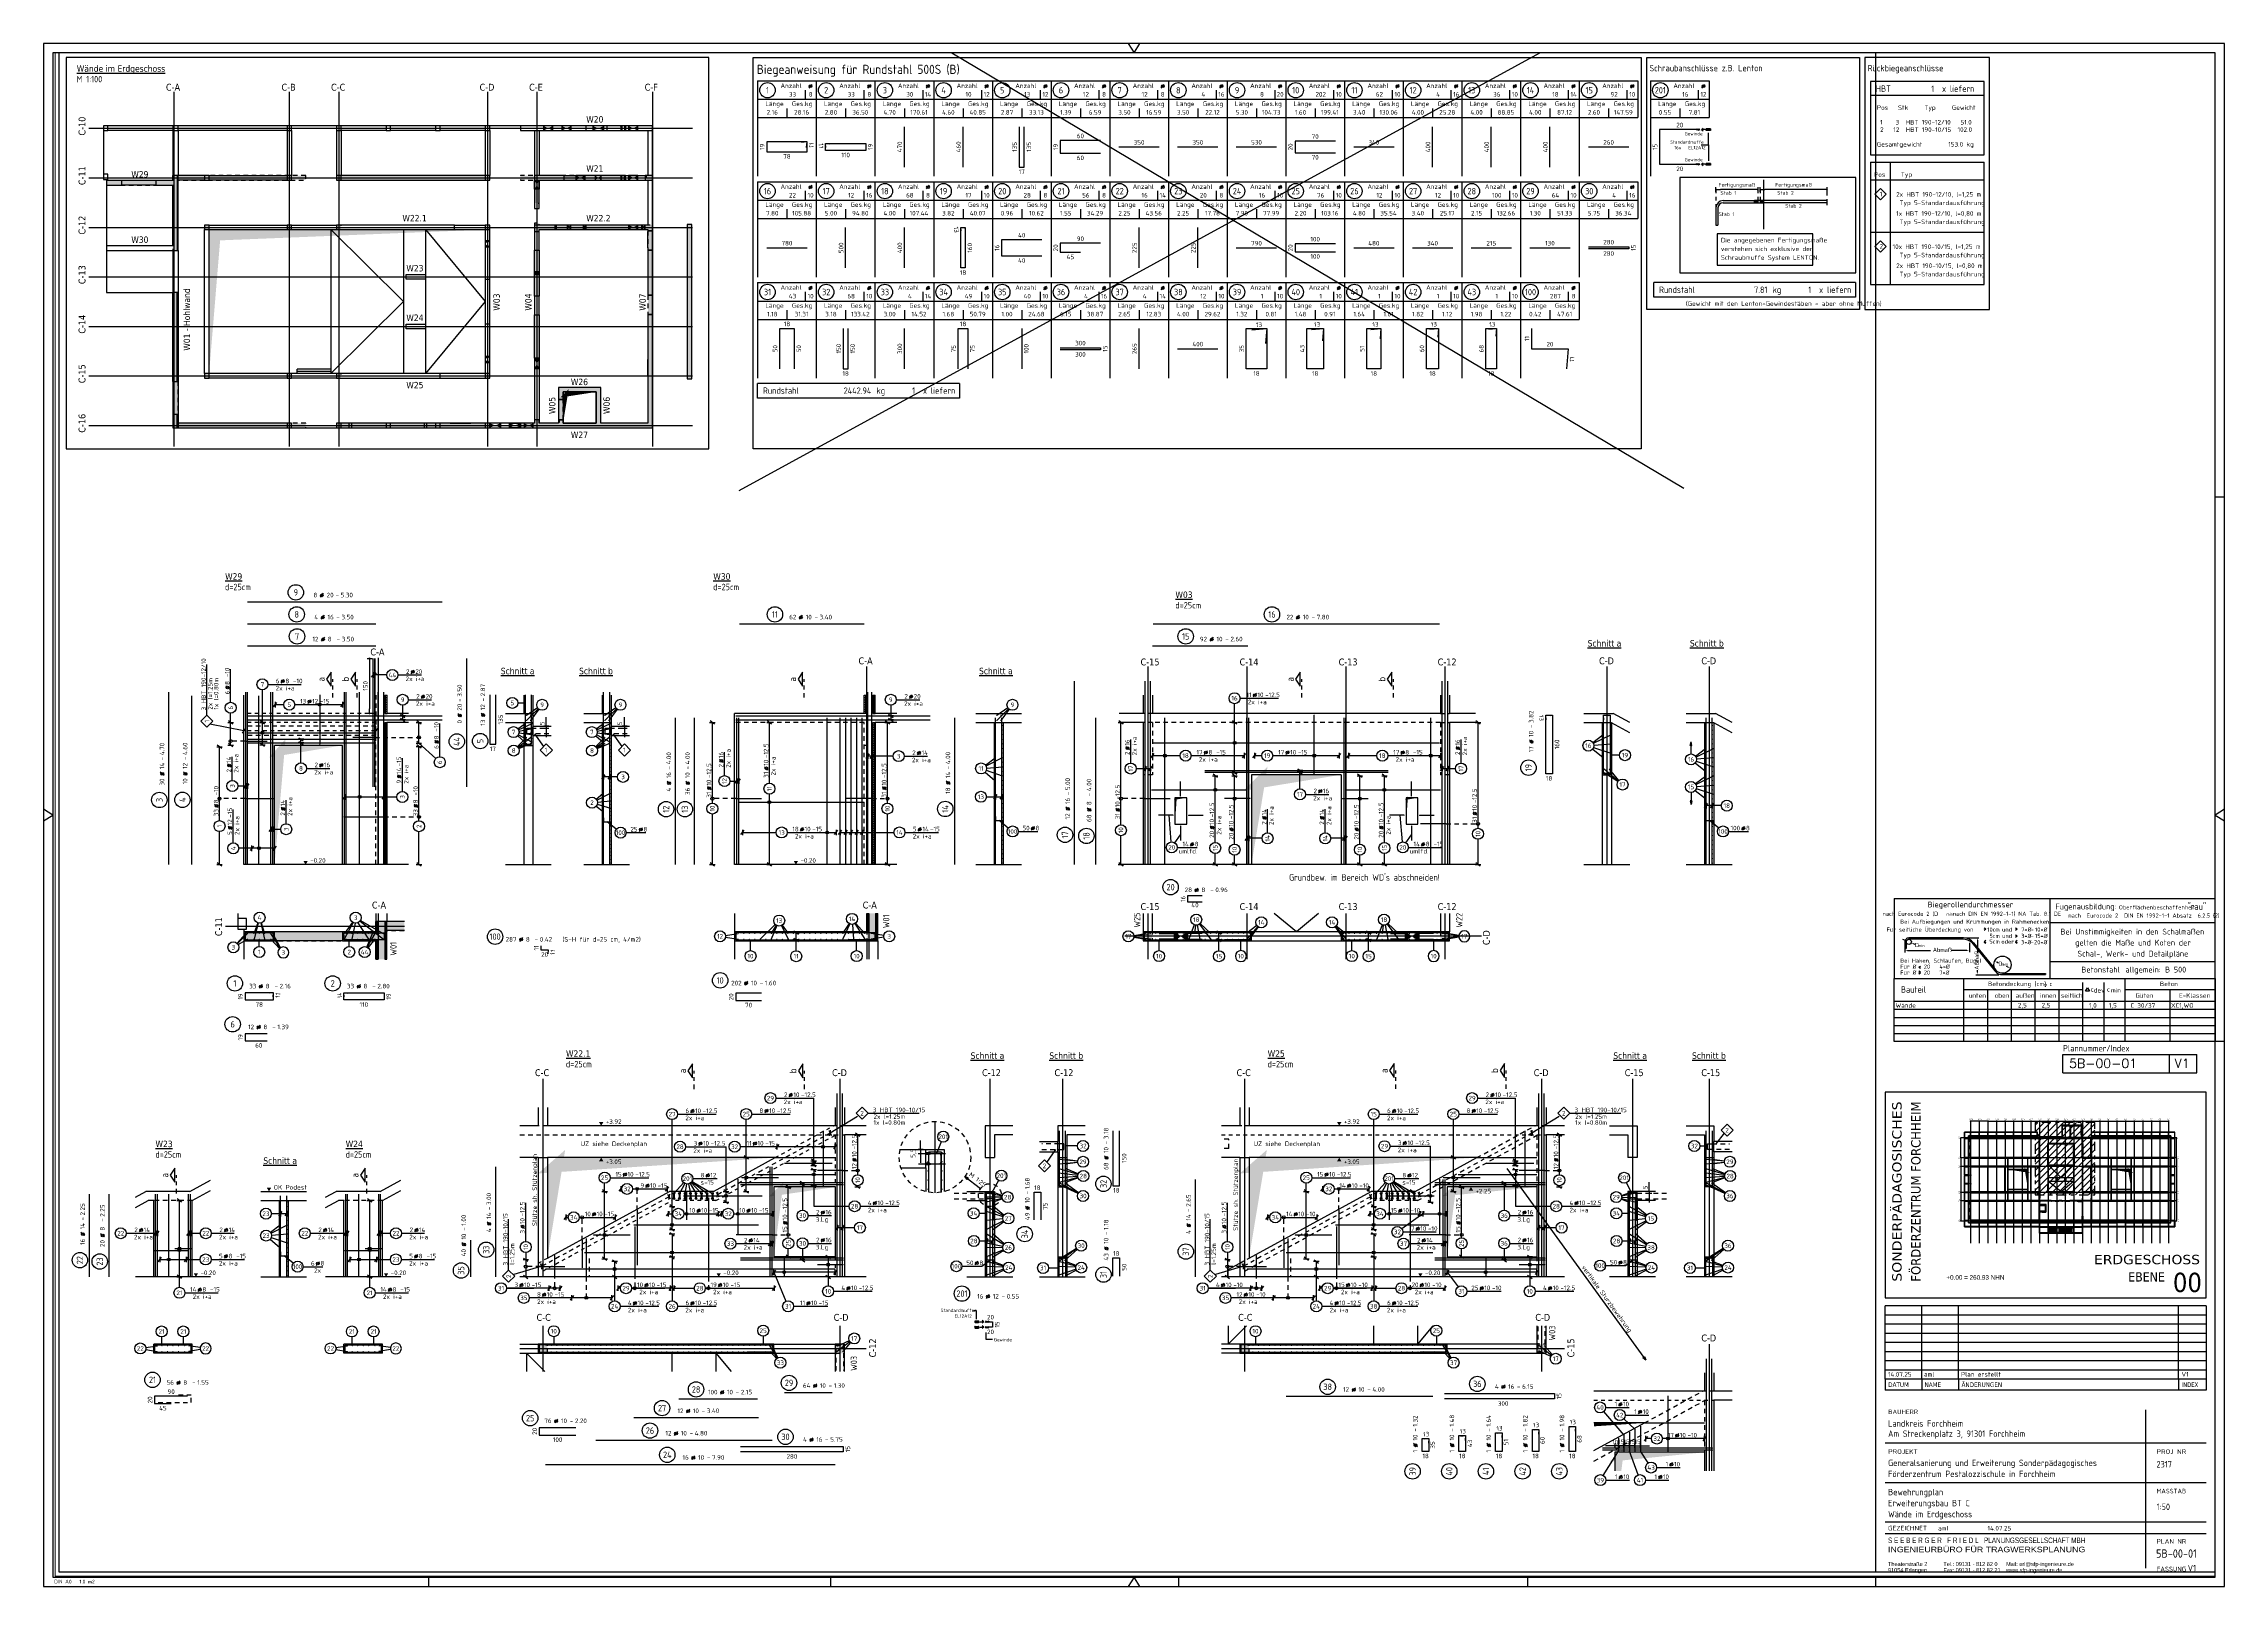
# Paper-space layout '5B-00-01' of a CAD drawing. Extents: x 0 to 59.5, y 0 to 42.
# The model-space entities are those that its viewports show. They can reach past a viewport. Long polylines and large blocks are cut down to what shows.
import ezdxf
from ezdxf.enums import TextEntityAlignment as Align

# ---------------------------------------------------------------- set-up
doc = ezdxf.new("R2010")
doc.units = 0
doc.header["$LTSCALE"] = 0.5
doc.header["$MEASUREMENT"] = 0
doc.header["$PDMODE"] = 2
for name, pattern in [('AUSGEZOGEN', [1000.01, 1000, 0.01]), ('DASHDOTSMALL', [1.05, 0.5, -0.25, 0.05, -0.25]), ('DOT', [0.175, 0.05, -0.125]), ('HIDDEN', [0.375, 0.25, -0.125]), ('HIDDEN2', [0.187, 0.125, -0.062]), ('HIDDEN4', [0.12, 0.02, -0.1]), ('PUNKT', [0.175, 0.05, -0.125]), ('STRICHPUNKT2', [0.55, 0.25, -0.125, 0.05, -0.125]), ('VERDECKT', [0.375, 0.25, -0.125]), ('VERDECKT2', [0.1875, 0.125, -0.0625])]:
    doc.linetypes.add(name, pattern=pattern)
doc.layers.get('0').update_dxf_attribs({"linetype": 'CONTINUOUS'})
doc.layers.get('Defpoints').update_dxf_attribs({"linetype": 'CONTINUOUS'})
for name, color, linetype in [('0_H05', 11, 'CONTINUOUS'), ('0_H10', 13, 'CONTINUOUS'), ('ACHSEN', 7, 'CONTINUOUS'), ('AFU', 9, 'CONTINUOUS'), ('BESTAND', 7, 'CONTINUOUS'), ('BET-ANS', 7, 'CONTINUOUS'), ('BETON', 7, 'CONTINUOUS'), ('Brüstung', 7, 'CONTINUOUS'), ('Decke', 7, 'CONTINUOUS'), ('Decke Lignatur', 21, 'CONTINUOUS'), ('DRUEBER', 7, 'CONTINUOUS'), ('Fertigteil', 7, 'CONTINUOUS'), ('Fugenblech', 7, 'CONTINUOUS'), ('HBT', 7, 'CONTINUOUS'), ('HILFE', 7, 'CONTINUOUS'), ('HOLZ-ANS', 21, 'CONTINUOUS'), ('HOLZ-SCHN', 1, 'CONTINUOUS'), ('KB', 9, 'CONTINUOUS'), ('koten', 7, 'CONTINUOUS'), ('Lenton 1', 7, 'CONTINUOUS'), ('MASSE', 7, 'CONTINUOUS'), ('MAT', 7, 'CONTINUOUS'), ('OBJEKT', 7, 'CONTINUOUS'), ('Pos-Wand', 7, 'CONTINUOUS'), ('RAHMEN', 7, 'CONTINUOUS'), ('RND', 7, 'CONTINUOUS'), ('RND_BILD', 7, 'CONTINUOUS'), ('SCHATTEN', 253, 'CONTINUOUS'), ('SCHNITTE', 7, 'CONTINUOUS'), ('SCHRAFF', 7, 'CONTINUOUS'), ('ST-ANS', 9, 'CONTINUOUS'), ('ST-SCHN', 2, 'CONTINUOUS'), ('ST-VERD', 40, 'VERDECKT2'), ('STAHL', 7, 'CONTINUOUS'), ('STEMPEL', 7, 'CONTINUOUS'), ('Sturz', 7, 'CONTINUOUS'), ('TEXT', 7, 'CONTINUOUS'), ('Treppe', 7, 'CONTINUOUS'), ('Uebersicht_05', 7, 'CONTINUOUS'), ('Uebersicht_10', 7, 'CONTINUOUS'), ('Uebersicht_Kante-18', 7, 'CONTINUOUS'), ('Uebersicht_Kante-25', 7, 'CONTINUOUS'), ('UZ', 7, 'CONTINUOUS'), ('VERDECKT', 7, 'CONTINUOUS'), ('WD', 7, 'CONTINUOUS')]:
    doc.layers.add(name, color=color, linetype=linetype)
doc.layers.add('ANSICHTSFENSTER', color=7, linetype='CONTINUOUS', plot=False)
doc.layers.add('DETAIL', color=7, linetype='CONTINUOUS', plot=False)
doc.styles.add('HELV', font='tahoma.ttf')
doc.styles.add('liste', font='isocp-e.shx')
doc.styles.add('ROMANS', font='romans', dxfattribs={"height": 0.22})
doc.styles.add('SFP', font='swiss.ttf', dxfattribs={"height": 0.25})
doc.styles.add('SIMPLEX8', font='ISO', dxfattribs={"width": 0.8})
doc.styles.add('SPIRITTXTSTYLE1', font='ROMAN')
doc.styles.get("Standard").update_dxf_attribs({"font": 'iso'})
doc.styles.add('TXT', font='isocp.shx')
doc.linetypes.add('AFU_50K', pattern='A,0.15,["/",Standard,S=0.2,R=0,X=-0.01,Y=-0.1],0.07,["/",Standard,S=0.2,R=0,X=-0.01,Y=-0.1],0.15', length=0.37)
doc.linetypes.add('AFU_50L', pattern='A,0.75,["/",Standard,S=0.2,R=0,X=-0.01,Y=-0.1],0.07,["/",Standard,S=0.2,R=0,X=-0.01,Y=-0.1],0.75', length=1.57)
doc.dimstyles.new('DOT_I', dxfattribs={"dimscale": 0.5, "dimtxt": 0.25, "dimasz": 0.25, "dimexe": 0.1, "dimexo": 0.3, "dimgap": 0.1, "dimtad": 1, "dimdec": 3, "dimzin": 3, "dimtxsty": 'TXT', "dimblk": 'DOT', "dimblk1": 'DOT', "dimblk2": 'DOT', "dimsah": 1, "dimcen": 0.1, "dimse1": 1, "dimse2": 1, "dimazin": 0, "dimtfac": 1, "dimtdec": 4, "dimtix": 1, "dimtmove": 2, "dimatfit": 3, "dimldrblk": 'DOT', "dimfxl": 0.7, "dimfxlon": 1, "dimtvp": 1, "dimtolj": 1, "dimtzin": 0, "dimarcsym": 0})
pattern_1 = [(90, (6.963445, 31.381225), (-0.03125, 0), []), (180, (6.963445, 31.381225), (-3e-18, -0.03125), [])]
pattern_2 = [(90, (6.938445, 31.381225), (-0.03125, 0), []), (180, (6.938445, 31.381225), (-3e-18, -0.03125), [])]

# ---------------------------------------------------------------- blocks, each defined once
blk = doc.blocks.new('DINA0')
at = {"color": 7, "linetype": 'Continuous'}
for p, q in [((59.45, 0.5), (59.14, 0)), ((59.76, 0), (59.45, 0.5))]:
    blk.add_line(p, q, dxfattribs=at)
at = {"layer": 'RAHMEN'}
for p, q in [((0, 84.1), (0, 0)), ((118.9, 84.1), (0, 84.1)), ((118.9, 0), (118.9, 84.1)), ((0, 0), (118.9, 0))]:
    blk.add_line(p, q, dxfattribs=at)
at = {"layer": 'RAHMEN', "color": 5}
for p, q in [((118.4, 83.6), (0.5, 83.6)), ((0.5, 83.6), (0.5, 0.5)), ((118.4, 0.5), (118.4, 83.6)), ((0.5, 0.5), (118.4, 0.5))]:
    blk.add_line(p, q, dxfattribs=at)
at = {"layer": 'RAHMEN', "color": 7, "linetype": 'Continuous'}
for p, q in [((59.14, 84.1), (59.45, 83.6)), ((59.45, 83.6), (59.76, 84.1)), ((0.5, 42.05), (0, 42.36)), ((0, 41.74), (0.5, 42.05)), ((118.9, 42.36), (118.4, 42.05)), ((118.4, 42.05), (118.9, 41.74))]:
    blk.add_line(p, q, dxfattribs=at)
at = {"layer": 'RAHMEN', "color": 7}
for p, q in [((118.4, 59.4), (118.9, 59.4)), ((118.9, 29.7), (118.4, 29.7)), ((21, 0), (21, 0.5)), ((42.9, 0.5), (42.9, 0)), ((61.9, 0), (61.9, 0.5)), ((80.9, 0.5), (80.9, 0)), ((99.9, 0), (99.9, 0.5))]:
    blk.add_line(p, q, dxfattribs=at)
at = {"layer": 'RAHMEN', "color": 7, "style": 'TXT'}
blk.add_text('DIN A0   1.0 m2', height=0.2, dxfattribs=at).set_placement((0.58, 0.16))
blk = doc.blocks.new('Plankopf-ER')
at = {"layer": 'OBJEKT', "color": 7, "linetype": 'AUSGEZOGEN'}
for p, q in [((-8.3, 28.5), (-1, 28.5)), ((-8.3, 27.5), (-8.3, 28.5)), ((-8.3, 27.5), (-1, 27.5)), ((-2.5, 27.5), (-2.5, 28.5)), ((-1, 27.5), (-1, 28.5))]:
    blk.add_line(p, q, dxfattribs=at)
at = {"layer": 'RAHMEN', "color": 7, "linetype": 'Continuous'}
for p, q in [((-0.5, 14.79), (-18, 14.79)), ((-18, 14.29), (-18, 14.79)), ((-0.5, 14.29), (-18, 14.29)), ((-18, 13.79), (-18, 14.29)), ((-16, 14.29), (-16, 14.79)), ((-16, 13.79), (-16, 14.29)), ((-14, 14.29), (-14, 14.79)), ((-14, 13.79), (-14, 14.29)), ((-2, 14.29), (-2, 14.79)), ((-2, 13.79), (-2, 14.29)), ((-0.5, 14.79), (-0.5, 14.29)), ((-0.5, 14.29), (-0.5, 13.79)), ((-0.5, 13.79), (-18, 13.79)), ((-18, 13.29), (-18, 13.79)), ((-0.5, 13.29), (-18, 13.29)), ((-18, 12.79), (-18, 13.29)), ((-16, 13.29), (-16, 13.79)), ((-16, 12.79), (-16, 13.29)), ((-14, 13.29), (-14, 13.79)), ((-14, 12.79), (-14, 13.29)), ((-2, 13.29), (-2, 13.79)), ((-2, 12.79), (-2, 13.29)), ((-0.5, 13.79), (-0.5, 13.29)), ((-0.5, 13.29), (-0.5, 12.79)), ((-0.5, 12.79), (-18, 12.79)), ((-18, 12.29), (-18, 12.79)), ((-0.5, 12.29), (-18, 12.29)), ((-18, 11.79), (-18, 12.29)), ((-16, 12.29), (-16, 12.79)), ((-16, 11.79), (-16, 12.29)), ((-14, 12.29), (-14, 12.79)), ((-14, 11.79), (-14, 12.29)), ((-2, 12.29), (-2, 12.79)), ((-2, 11.79), (-2, 12.29)), ((-0.5, 12.79), (-0.5, 12.29)), ((-0.5, 12.29), (-0.5, 11.79)), ((-0.5, 11.79), (-18, 11.79)), ((-18, 11.29), (-18, 11.79)), ((-0.5, 11.29), (-18, 11.29)), ((-18, 10.79), (-18, 11.29)), ((-0.5, 10.79), (-18, 10.79)), ((-18, 10.79), (-18, 10.19)), ((-16, 11.29), (-16, 11.79)), ((-16, 10.79), (-16, 11.29)), ((-16, 10.79), (-16, 10.19)), ((-14, 11.29), (-14, 11.79)), ((-14, 10.79), (-14, 11.29)), ((-14, 10.79), (-14, 10.19)), ((-2, 11.29), (-2, 11.79)), ((-2, 10.79), (-2, 11.29)), ((-2, 10.79), (-2, 10.19)), ((-0.5, 11.79), (-0.5, 11.29)), ((-0.5, 11.29), (-0.5, 10.79)), ((-0.5, 10.79), (-0.5, 10.19)), ((-0.5, 10.19), (-18, 10.19))]:
    blk.add_line(p, q, dxfattribs=at)
at = {"layer": 'STEMPEL', "color": 7, "linetype": 'Continuous'}
for p, q in [((-3.8, 9.13), (-3.8, 0.5)), ((-18, 7.32), (-0.5, 7.32)), ((-0.5, 5.15), (-18, 5.15)), ((-0.5, 3), (-18, 3)), ((-0.5, 2.36), (-18, 2.36))]:
    blk.add_line(p, q, dxfattribs=at)
at = {"layer": 'RAHMEN', "color": 5, "linetype": 'Continuous', "style": 'ROMANS'}
for tag, p in [('HIN-PLAN', (-7.97, 27.76)), ('HIN-INDEX', (-2.21, 27.76))]:
    blk.add_attdef(tag, p, '', height=0.5, dxfattribs=at)
at = {"layer": 'RAHMEN', "color": 7, "linetype": 'Continuous', "style": 'TXT'}
for tag, p in [('INDEX-D8', (-17.84, 14.43)), ('INDEX-N8', (-15.88, 14.43)), ('INDEX-X8', (-13.86, 14.43)), ('INDEX8', (-1.83, 14.43)), ('INDEX-D7', (-17.84, 13.93)), ('INDEX-D6', (-17.84, 13.43)), ('INDEX-D5', (-17.84, 12.93)), ('INDEX-N7', (-15.88, 13.93)), ('INDEX-N6', (-15.88, 13.43)), ('INDEX-N5', (-15.88, 12.93)), ('INDEX-X7', (-13.86, 13.93)), ('INDEX-X6', (-13.86, 13.43)), ('INDEX-X5', (-13.86, 12.93)), ('INDEX7', (-1.83, 13.93)), ('INDEX6', (-1.83, 13.43)), ('INDEX5', (-1.83, 12.93)), ('INDEX-D4', (-17.84, 12.43)), ('INDEX-D3', (-17.84, 11.93)), ('INDEX-N4', (-15.88, 12.43)), ('INDEX-N3', (-15.88, 11.93)), ('INDEX-X4', (-13.86, 12.43)), ('INDEX-X3', (-13.86, 11.93)), ('INDEX4', (-1.83, 12.43)), ('INDEX3', (-1.83, 11.93)), ('INDEX-D2', (-17.84, 11.43)), ('INDEX-D1', (-17.84, 10.93)), ('INDEX-N2', (-15.88, 11.43)), ('INDEX-N1', (-15.88, 10.93)), ('INDEX-X2', (-13.86, 11.43)), ('INDEX-X1', (-13.86, 10.93)), ('INDEX2', (-1.83, 11.43)), ('INDEX1', (-1.83, 10.93))]:
    blk.add_attdef(tag, p, '', height=0.25, dxfattribs=at)
at = {"layer": 'RAHMEN', "color": 1, "linetype": 'Continuous', "style": 'TXT'}
for tag, p in [('PROJEKT-NAME', (-3.2, 5.98)), ('MASSTAB', (-3.19, 3.67)), ('INDEX', (-1.5, 0.32))]:
    blk.add_attdef(tag, p, '', height=0.35, dxfattribs=at)
at = {"layer": 'STEMPEL', "color": 7, "linetype": 'Continuous'}
for s, style, p in [('DATUM', 'HELV', (-17.83, 10.37)), ('NAME', 'HELV', (-15.85, 10.37)), ('ÄNDERUNGEN', 'HELV', (-13.83, 10.37)), ('BAUHERR', 'TXT', (-17.83, 8.89))]:
    blk.add_text(s, height=0.25, dxfattribs=dict(at, style=style)).set_placement(p)
at = {"layer": 'STEMPEL', "color": 7, "linetype": 'Continuous', "style": 'HELV', "width": 0.8}
blk.add_text('INDEX', height=0.25, dxfattribs=at).set_placement((-1.83, 10.37))
at = {"layer": 'STEMPEL', "color": 7, "linetype": 'Continuous', "style": 'SIMPLEX8'}
for s, width, p, p2 in [('PROJEKT', 1.17, (-17.83, 6.72), (-16.21, 6.72)), ('PROJ NR', 1.125, (-3.2, 6.72), (-1.58, 6.72)), ('MASSTAB', 1.063636, (-3.2, 4.57), (-1.58, 4.57)), ('GEZEICHNET', 1.125, (-17.84, 2.55), (-15.71, 2.55)), ('PLAN NR', 1.083333, (-3.2, 1.83), (-1.58, 1.83))]:
    blk.add_text(s, height=0.25, dxfattribs=dict(at, width=width)).set_placement(p, p2, align=Align.FIT)
at = {"layer": 'STEMPEL', "color": 1, "linetype": 'Continuous', "style": 'TXT'}
for tag, p in [('BAUHERR-1', (-17.83, 8.21)), ('BAUHERR-2', (-17.83, 7.65)), ('PROJEKT-1', (-17.83, 6.06)), ('PROJEKT-2', (-17.83, 5.46)), ('PLANART', (-17.83, 4.47)), ('BAUTEIL-1', (-17.83, 3.87)), ('BAUTEIL-2', (-17.83, 3.27)), ('STATUS', (-3.18, 2.5))]:
    blk.add_attdef(tag, p, '', height=0.35, dxfattribs=at)
at = {"layer": 'STEMPEL', "color": 7, "linetype": 'Continuous', "style": 'TXT'}
for tag, p in [('BEARBEITER', (-15.11, 2.55)), ('DATUM', (-12.41, 2.55))]:
    blk.add_attdef(tag, p, '', height=0.25, dxfattribs=at)
at = {"layer": 'TEXT', "color": 1, "linetype": 'AUSGEZOGEN', "style": 'TXT'}
blk.add_text('Plannummer/Index', height=0.35, dxfattribs=at).set_placement((-8.3, 28.66))
at = {"layer": 'TEXT', "color": 252, "style": 'SFP'}
for s, width, p, p2 in [('S E E B E R G E R   F R I E D L   PLANUNGSGESELLSCHAFT MBH', 0.852228, (-17.84, 1.86), (-7.08, 1.86)), ('INGENIEURBÜRO FÜR TRAGWERKSPLANUNG', 1.18882, (-17.84, 1.36), (-7.08, 1.36))]:
    blk.add_text(s, height=0.3023, dxfattribs=dict(at, width=width)).set_placement(p, p2, align=Align.FIT)
at = {"layer": 'TEXT', "style": 'SFP'}
for s, p in [('Theaterstraße 2', (-17.84, 0.61)), ('91054 Erlangen', (-17.84, 0.28)), ('Tel.: 09131 - 812 82 0', (-14.82, 0.61)), ('Fax: 09131 - 812 82 21', (-14.82, 0.28)), ('www.sfp-ingenieure.de', (-11.4, 0.28)), ('Mail: erl@sfp-ingenieure.de', (-11.4, 0.61))]:
    blk.add_text(s, height=0.2159, dxfattribs=at).set_placement(p)
at = {"layer": 'TEXT', "color": 7, "linetype": 'AUSGEZOGEN', "style": 'TXT'}
blk.add_text('FASSUNG', height=0.25, dxfattribs=at).set_placement((-3.19, 0.32))
at = {"layer": 'TEXT', "color": 6, "linetype": 'AUSGEZOGEN', "style": 'TXT'}
blk.add_attdef('PLAN-NUMMER', (-3.23, 1.07), '', height=0.45, dxfattribs=at)
blk = doc.blocks.new('Beton 1.OG Brüstung')
at = {"color": 0, "linetype": 'ByBlock'}
for points in [[(-2.39, 5.14), (-2.39, 4.89), (-1.29, 4.89), (-1.29, 5.14)], [(3.35, 0.01), (4.4, 0.01), (4.4, 0.26), (3.35, 0.26)], [(6.86, 0.01), (7.91, 0.01), (7.91, 0.26), (6.86, 0.26)]]:
    blk.add_lwpolyline(points, close=True, dxfattribs=at)
blk = doc.blocks.new('Stützen 1.OG')
at = {"color": 0, "linetype": 'ByBlock', "flags": 128}
for points in [[(0, -0.12), (0.24, -0.12), (0.24, 0.12), (0, 0.12)], [(0.24, -0.08), (6.18, -0.08), (6.18, 0.12), (0.24, 0.12)], [(6.18, -0.12), (6.42, -0.12), (6.42, 0.12), (6.18, 0.12)], [(8.88, -0.12), (9.12, -0.12), (9.12, 0.12), (8.88, 0.12)], [(11.58, -0.12), (11.82, -0.12), (11.82, 0.12), (11.58, 0.12)], [(14.28, -0.12), (14.52, -0.12), (14.52, 0.12), (14.28, 0.12)], [(16.98, -0.12), (17.22, -0.12), (17.22, 0.12), (16.98, 0.12)], [(19.68, -0.12), (19.92, -0.12), (19.92, 0.12), (19.68, 0.12)], [(19.92, -0.08), (25.86, -0.08), (25.86, 0.12), (19.92, 0.12)], [(25.86, -0.12), (26.1, -0.12), (26.1, 0.12), (25.86, 0.12)], [(0, -2.82), (0.24, -2.82), (0.24, -2.58), (0, -2.58)], [(0, -5.52), (0.24, -5.52), (0.24, -5.28), (0, -5.28)], [(6.18, -2.82), (6.42, -2.82), (6.42, -2.58), (6.18, -2.58)], [(6.18, -5.52), (6.42, -5.52), (6.42, -5.28), (6.18, -5.28)], [(8.88, -5.52), (9.12, -5.52), (9.12, -5.28), (8.88, -5.28)], [(11.58, -5.52), (11.82, -5.52), (11.82, -5.28), (11.58, -5.28)], [(14.28, -5.52), (14.52, -5.52), (14.52, -5.28), (14.28, -5.28)], [(16.98, -5.52), (17.22, -5.52), (17.22, -5.28), (16.98, -5.28)], [(19.68, -2.82), (19.92, -2.82), (19.92, -2.58), (19.68, -2.58)], [(19.68, -5.52), (19.92, -5.52), (19.92, -5.28), (19.68, -5.28)], [(25.86, -2.82), (26.1, -2.82), (26.1, -2.58), (25.86, -2.58)], [(25.86, -5.52), (26.1, -5.52), (26.1, -5.28), (25.86, -5.28)], [(0, -8.22), (0.24, -8.22), (0.24, -7.98), (0, -7.98)], [(0, -10.92), (0.24, -10.92), (0.24, -10.68), (0, -10.68)], [(0, -13.62), (0.24, -13.62), (0.24, -13.38), (0, -13.38)], [(6.18, -8.22), (6.42, -8.22), (6.42, -7.98), (6.18, -7.98)], [(6.18, -10.92), (6.42, -10.92), (6.42, -10.68), (6.18, -10.68)], [(6.18, -13.62), (6.42, -13.62), (6.42, -13.38), (6.18, -13.38)], [(8.88, -10.92), (9.12, -10.92), (9.12, -10.68), (8.88, -10.68)], [(8.88, -13.62), (9.12, -13.62), (9.12, -13.38), (8.88, -13.38)], [(11.58, -10.92), (11.82, -10.92), (11.82, -10.68), (11.58, -10.68)], [(14.28, -10.92), (14.52, -10.92), (14.52, -10.68), (14.28, -10.68)], [(16.98, -10.92), (17.22, -10.92), (17.22, -10.68), (16.98, -10.68)], [(16.98, -13.62), (17.22, -13.62), (17.22, -13.38), (16.98, -13.38)], [(19.68, -8.22), (19.92, -8.22), (19.92, -7.98), (19.68, -7.98)], [(19.68, -10.92), (19.92, -10.92), (19.92, -10.68), (19.68, -10.68)], [(19.68, -13.62), (19.92, -13.62), (19.92, -13.38), (19.68, -13.38)], [(25.86, -8.22), (26.1, -8.22), (26.1, -7.98), (25.86, -7.98)], [(25.86, -10.92), (26.1, -10.92), (26.1, -10.68), (25.86, -10.68)], [(25.86, -13.62), (26.1, -13.62), (26.1, -13.38), (25.86, -13.38)], [(0, -16.32), (0.24, -16.32), (0.24, -16.08), (0, -16.08)], [(0, -19.02), (0.24, -19.02), (0.24, -18.78), (0, -18.78)], [(6.18, -16.32), (6.42, -16.32), (6.42, -16.08), (6.18, -16.08)], [(6.18, -19.02), (6.42, -19.02), (6.42, -18.78), (6.18, -18.78)], [(8.88, -16.32), (9.12, -16.32), (9.12, -16.08), (8.88, -16.08)], [(8.88, -19.02), (9.12, -19.02), (9.12, -18.78), (8.88, -18.78)], [(11.58, -19.02), (11.82, -19.02), (11.82, -18.78), (11.58, -18.78)], [(14.28, -19.02), (14.52, -19.02), (14.52, -18.78), (14.28, -18.78)], [(16.98, -16.32), (17.22, -16.32), (17.22, -16.08), (16.98, -16.08)], [(16.98, -19.02), (17.22, -19.02), (17.22, -18.78), (16.98, -18.78)], [(19.68, -16.32), (19.92, -16.32), (19.92, -16.08), (19.68, -16.08)], [(19.68, -19.02), (19.92, -19.02), (19.92, -18.78), (19.68, -18.78)], [(25.86, -16.32), (26.1, -16.32), (26.1, -16.08), (25.86, -16.08)], [(25.86, -19.02), (26.1, -19.02), (26.1, -18.78), (25.86, -18.78)], [(0, -21.72), (0.24, -21.72), (0.24, -21.48), (0, -21.48)], [(0, -24.42), (0.24, -24.42), (0.24, -24.18), (0, -24.18)], [(6.18, -21.72), (6.42, -21.72), (6.42, -21.48), (6.18, -21.48)], [(6.18, -24.42), (6.42, -24.42), (6.42, -24.18), (6.18, -24.18)], [(8.88, -24.42), (9.12, -24.42), (9.12, -24.18), (8.88, -24.18)], [(11.58, -24.42), (11.82, -24.42), (11.82, -24.18), (11.58, -24.18)], [(14.28, -24.42), (14.52, -24.42), (14.52, -24.18), (14.28, -24.18)], [(16.98, -24.42), (17.22, -24.42), (17.22, -24.18), (16.98, -24.18)], [(19.68, -21.72), (19.92, -21.72), (19.92, -21.48), (19.68, -21.48)], [(19.68, -24.42), (19.92, -24.42), (19.92, -24.18), (19.68, -24.18)], [(25.86, -21.72), (26.1, -21.72), (26.1, -21.48), (25.86, -21.48)], [(25.86, -24.42), (26.1, -24.42), (26.1, -24.18), (25.86, -24.18)], [(0, -43.32), (0.24, -43.32), (0.24, -43.08), (0, -43.08)], [(0, -46.02), (0.24, -46.02), (0.24, -45.78), (0, -45.78)], [(6.18, -43.32), (6.42, -43.32), (6.42, -43.08), (6.18, -43.08)], [(6.18, -46.02), (6.42, -46.02), (6.42, -45.78), (6.18, -45.78)], [(8.88, -43.32), (9.12, -43.32), (9.12, -43.08), (8.88, -43.08)], [(8.88, -46.02), (9.12, -46.02), (9.12, -45.78), (8.88, -45.78)], [(11.58, -43.32), (11.82, -43.32), (11.82, -43.08), (11.58, -43.08)], [(14.28, -43.32), (14.52, -43.32), (14.52, -43.08), (14.28, -43.08)], [(16.98, -43.32), (17.22, -43.32), (17.22, -43.08), (16.98, -43.08)], [(16.98, -46.02), (17.22, -46.02), (17.22, -45.78), (16.98, -45.78)], [(19.68, -43.32), (19.92, -43.32), (19.92, -43.08), (19.68, -43.08)], [(19.68, -46.02), (19.92, -46.02), (19.92, -45.78), (19.68, -45.78)], [(25.86, -43.32), (26.1, -43.32), (26.1, -43.08), (25.86, -43.08)], [(25.86, -46.02), (26.1, -46.02), (26.1, -45.78), (25.86, -45.78)], [(0, -48.72), (0.24, -48.72), (0.24, -48.48), (0, -48.48)], [(0, -51.42), (0.24, -51.42), (0.24, -51.18), (0, -51.18)], [(0, -54.12), (0.24, -54.12), (0.24, -53.88), (0, -53.88)], [(6.18, -48.72), (6.42, -48.72), (6.42, -48.48), (6.18, -48.48)], [(6.18, -51.42), (6.42, -51.42), (6.42, -51.18), (6.18, -51.18)], [(6.18, -54.12), (6.42, -54.12), (6.42, -53.88), (6.18, -53.88)], [(8.88, -48.72), (9.12, -48.72), (9.12, -48.48), (8.88, -48.48)], [(8.88, -51.42), (9.12, -51.42), (9.12, -51.18), (8.88, -51.18)], [(11.58, -51.42), (11.82, -51.42), (11.82, -51.18), (11.58, -51.18)], [(14.28, -51.42), (14.52, -51.42), (14.52, -51.18), (14.28, -51.18)], [(16.98, -48.72), (17.22, -48.72), (17.22, -48.48), (16.98, -48.48)], [(16.98, -51.42), (17.22, -51.42), (17.22, -51.18), (16.98, -51.18)], [(19.68, -48.72), (19.92, -48.72), (19.92, -48.48), (19.68, -48.48)], [(19.68, -51.42), (19.92, -51.42), (19.92, -51.18), (19.68, -51.18)], [(19.68, -54.12), (19.92, -54.12), (19.92, -53.88), (19.68, -53.88)], [(25.86, -48.72), (26.1, -48.72), (26.1, -48.48), (25.86, -48.48)], [(25.86, -51.42), (26.1, -51.42), (26.1, -51.18), (25.86, -51.18)], [(25.86, -54.12), (26.1, -54.12), (26.1, -53.88), (25.86, -53.88)], [(0, -56.82), (0.24, -56.82), (0.24, -56.58), (0, -56.58)], [(0, -59.52), (0.24, -59.52), (0.24, -59.28), (0, -59.28)], [(6.18, -56.82), (6.42, -56.82), (6.42, -56.58), (6.18, -56.58)], [(6.18, -59.52), (6.42, -59.52), (6.42, -59.28), (6.18, -59.28)], [(8.88, -56.82), (9.12, -56.82), (9.12, -56.58), (8.88, -56.58)], [(11.58, -56.82), (11.82, -56.82), (11.82, -56.58), (11.58, -56.58)], [(14.28, -56.82), (14.52, -56.82), (14.52, -56.58), (14.28, -56.58)], [(16.98, -56.82), (17.22, -56.82), (17.22, -56.58), (16.98, -56.58)], [(19.68, -56.82), (19.92, -56.82), (19.92, -56.58), (19.68, -56.58)], [(19.68, -59.52), (19.92, -59.52), (19.92, -59.28), (19.68, -59.28)], [(25.86, -56.82), (26.1, -56.82), (26.1, -56.58), (25.86, -56.58)], [(25.86, -59.52), (26.1, -59.52), (26.1, -59.28), (25.86, -59.28)], [(0, -62.22), (0.24, -62.22), (0.24, -61.98), (0, -61.98)], [(0.24, -62.22), (6.18, -62.22), (6.18, -62.02), (0.24, -62.02)], [(6.18, -62.22), (6.42, -62.22), (6.42, -61.98), (6.18, -61.98)], [(8.88, -62.22), (9.12, -62.22), (9.12, -61.98), (8.88, -61.98)], [(11.58, -62.22), (11.82, -62.22), (11.82, -61.98), (11.58, -61.98)], [(14.28, -62.22), (14.52, -62.22), (14.52, -61.98), (14.28, -61.98)], [(16.98, -62.22), (17.22, -62.22), (17.22, -61.98), (16.98, -61.98)], [(19.68, -62.22), (19.92, -62.22), (19.92, -61.98), (19.68, -61.98)], [(19.92, -62.22), (25.86, -62.22), (25.86, -62.02), (19.92, -62.02)], [(25.86, -62.22), (26.1, -62.22), (26.1, -61.98), (25.86, -61.98)]]:
    blk.add_lwpolyline(points, close=True, dxfattribs=at)
blk = doc.blocks.new('Beton 1.OG')
at = {"color": 0, "linetype": 'ByBlock', "flags": 128}
for points in [[(7.26, 13.75), (0, 13.75), (0, 13.47), (-3.6, 13.47), (-3.6, 13.22), (0, 13.22), (0, 9.67), (0.3, 9.67), (0.3, 13.5), (7.26, 13.5)], [(17.29, 13.75), (8.94, 13.75), (8.94, 13.5), (17.29, 13.5)], [(19.99, 12.25), (19.99, 13.5), (24.69, 13.5), (24.69, 13.75), (18.96, 13.75), (18.96, 13.5), (19.74, 13.5), (19.74, 12.25)], [(26.16, 13.5), (26.16, 13.75), (25.82, 13.75), (25.82, 13.5)], [(7.26, 0.25), (0.3, 0.25), (0.3, 7.35), (0, 7.35), (0, 0), (7.26, 0)], [(1.73, 10.8), (1.98, 10.8), (1.98, 11.05), (1.73, 11.05)], [(6.24, 10.8), (6.49, 10.8), (6.49, 11.05), (6.24, 11.05)], [(8.94, 10.8), (9.19, 10.8), (9.19, 11.05), (8.94, 11.05)], [(17.04, 10.8), (17.29, 10.8), (17.29, 11.05), (17.04, 11.05)], [(26.16, 10.73), (26.16, 11.05), (19.99, 11.05), (19.99, 11.15), (19.74, 11.15), (19.74, 10.7), (19.99, 10.7), (19.99, 10.8), (25.91, 10.8), (25.91, 10.73)], [(25.91, 9.68), (25.91, 7.22), (26.16, 7.22), (26.16, 9.68)], [(28.06, 2.68), (28.31, 2.68), (28.31, 11.08), (28.06, 11.08)], [(1.73, 2.7), (1.98, 2.7), (1.98, 2.95), (1.73, 2.95)], [(6.24, 2.7), (6.49, 2.7), (6.49, 2.95), (6.24, 2.95)], [(8.94, 2.7), (9.19, 2.7), (9.19, 2.95), (8.94, 2.95)], [(17.29, 0.25), (8.94, 0.25), (8.94, 0), (17.29, 0)], [(17.04, 2.7), (17.29, 2.7), (17.29, 2.95), (17.04, 2.95)], [(25.91, 6.17), (25.91, 0.25), (23.34, 0.25), (23.34, 2.2), (21.04, 2.2), (21.04, 1.54), (21.29, 1.54), (21.29, 1.95), (23.09, 1.95), (23.09, 0.25), (21.29, 0.25), (21.29, 0.44), (21.04, 0.44), (21.04, 0.25), (19.99, 0.25), (19.99, 0.44), (19.74, 0.44), (19.74, 0.25), (18.96, 0.25), (18.96, 0), (26.16, 0), (26.16, 6.17)]]:
    blk.add_lwpolyline(points, close=True, dxfattribs=at)
at = {"color": 0, "linetype": 'ByBlock'}
for points in [[(19.99, 7.17), (19.74, 7.17), (19.74, 9.69), (19.99, 9.69)], [(19.99, 3.79), (19.74, 3.79), (19.74, 6.16), (19.99, 6.16)]]:
    blk.add_lwpolyline(points, close=True, dxfattribs=at)
blk = doc.blocks.new('Stützen EG')
at = {"color": 0, "linetype": 'ByBlock', "flags": 128}
for points in [[(0.11, -0.26), (0.37, -0.26), (0.37, 0), (0.11, 0)], [(6.29, -0.26), (6.55, -0.26), (6.55, 0), (6.29, 0)], [(8.99, -0.26), (9.25, -0.26), (9.25, 0), (8.99, 0)], [(11.7, -0.26), (11.96, -0.26), (11.96, 0), (11.7, 0)], [(14.4, -0.26), (14.66, -0.26), (14.66, 0), (14.4, 0)], [(17.1, -0.26), (17.36, -0.26), (17.36, 0), (17.1, 0)], [(19.8, -0.26), (20.05, -0.26), (20.05, 0), (19.8, 0)], [(25.98, -0.26), (26.23, -0.26), (26.23, 0), (25.98, 0)], [(0.11, -2.96), (0.37, -2.96), (0.37, -2.7), (0.11, -2.7)], [(0.11, -5.65), (0.37, -5.65), (0.37, -5.39), (0.11, -5.39)], [(6.29, -2.96), (6.55, -2.96), (6.55, -2.7), (6.29, -2.7)], [(6.3, -5.65), (6.54, -5.65), (6.54, -5.4), (6.3, -5.4)], [(9.01, -5.65), (9.24, -5.65), (9.24, -5.4), (9.01, -5.4)], [(11.71, -5.65), (11.94, -5.65), (11.94, -5.4), (11.71, -5.4)], [(14.41, -5.65), (14.64, -5.65), (14.64, -5.4), (14.41, -5.4)], [(17.1, -5.65), (17.34, -5.65), (17.34, -5.4), (17.1, -5.4)], [(19.8, -2.96), (20.05, -2.96), (20.05, -2.7), (19.8, -2.7)], [(19.81, -5.65), (20.04, -5.65), (20.04, -5.4), (19.81, -5.4)], [(20.04, -5.6), (25.98, -5.6), (25.98, -5.4), (20.04, -5.4)], [(25.98, -2.96), (26.23, -2.96), (26.23, -2.7), (25.98, -2.7)], [(25.98, -5.65), (26.22, -5.65), (26.22, -5.4), (25.98, -5.4)], [(0.11, -11.06), (0.37, -11.06), (0.37, -10.8), (0.11, -10.8)], [(0.11, -13.76), (0.37, -13.76), (0.37, -13.49), (0.11, -13.49)], [(0.11, -8.36), (0.37, -8.36), (0.37, -8.09), (0.11, -8.09)], [(6.3, -11.05), (6.54, -11.05), (6.54, -10.81), (6.3, -10.81)], [(6.3, -13.75), (6.54, -13.75), (6.54, -13.5), (6.3, -13.5)], [(6.3, -8.34), (6.54, -8.34), (6.54, -8.1), (6.3, -8.1)], [(9.01, -11.05), (9.24, -11.05), (9.24, -10.81), (9.01, -10.81)], [(9.01, -13.75), (9.24, -13.75), (9.24, -13.5), (9.01, -13.5)], [(11.71, -11.05), (11.94, -11.05), (11.94, -10.81), (11.71, -10.81)], [(14.41, -11.05), (14.64, -11.05), (14.64, -10.81), (14.41, -10.81)], [(17.1, -11.05), (17.34, -11.05), (17.34, -10.81), (17.1, -10.81)], [(17.1, -13.75), (17.34, -13.75), (17.34, -13.5), (17.1, -13.5)], [(19.81, -8.34), (20.04, -8.34), (20.04, -8.1), (19.81, -8.1)], [(19.81, -11.05), (20.04, -11.05), (20.04, -10.81), (19.81, -10.81)], [(19.81, -13.75), (20.04, -13.75), (20.04, -13.5), (19.81, -13.5)], [(20.04, -13.72), (25.98, -13.72), (25.98, -13.52), (20.04, -13.52)], [(25.98, -8.34), (26.22, -8.34), (26.22, -8.1), (25.98, -8.1)], [(25.98, -11.05), (26.22, -11.05), (26.22, -10.81), (25.98, -10.81)], [(25.98, -13.75), (26.22, -13.75), (26.22, -13.5), (25.98, -13.5)], [(0.11, -16.46), (0.37, -16.46), (0.37, -16.19), (0.11, -16.19)], [(0.11, -19.16), (0.37, -19.16), (0.37, -18.89), (0.11, -18.89)], [(6.3, -16.44), (6.54, -16.44), (6.54, -16.2), (6.3, -16.2)], [(6.3, -19.15), (6.54, -19.15), (6.54, -18.9), (6.3, -18.9)], [(9.01, -16.44), (9.24, -16.44), (9.24, -16.2), (9.01, -16.2)], [(9.01, -19.15), (9.24, -19.15), (9.24, -18.9), (9.01, -18.9)], [(11.71, -19.15), (11.94, -19.15), (11.94, -18.9), (11.71, -18.9)], [(14.41, -19.15), (14.64, -19.15), (14.64, -18.9), (14.41, -18.9)], [(17.1, -16.44), (17.34, -16.44), (17.34, -16.2), (17.1, -16.2)], [(17.1, -19.15), (17.34, -19.15), (17.34, -18.9), (17.1, -18.9)], [(19.81, -16.44), (20.04, -16.44), (20.04, -16.2), (19.81, -16.2)], [(19.81, -19.15), (20.04, -19.15), (20.04, -18.9), (19.81, -18.9)], [(25.98, -16.44), (26.22, -16.44), (26.22, -16.2), (25.98, -16.2)], [(25.98, -19.15), (26.22, -19.15), (26.22, -18.9), (25.98, -18.9)], [(0.11, -21.86), (0.37, -21.86), (0.37, -21.59), (0.11, -21.59)], [(6.3, -21.84), (6.54, -21.84), (6.54, -21.6), (6.3, -21.6)], [(19.81, -21.84), (20.04, -21.84), (20.04, -21.6), (19.81, -21.6)], [(25.98, -21.84), (26.22, -21.84), (26.22, -21.6), (25.98, -21.6)], [(0.11, -43.46), (0.37, -43.46), (0.37, -43.19), (0.11, -43.19)], [(0.11, -46.16), (0.37, -46.16), (0.37, -45.89), (0.11, -45.89)], [(6.29, -43.46), (6.55, -43.46), (6.55, -43.19), (6.29, -43.19)], [(6.29, -46.16), (6.55, -46.16), (6.55, -45.89), (6.29, -45.89)], [(8.99, -46.16), (9.25, -46.16), (9.25, -45.89), (8.99, -45.89)], [(9.01, -43.45), (9.24, -43.45), (9.24, -43.2), (9.01, -43.2)], [(11.71, -43.45), (11.94, -43.45), (11.94, -43.2), (11.71, -43.2)], [(14.41, -43.45), (14.64, -43.45), (14.64, -43.2), (14.41, -43.2)], [(17.1, -43.45), (17.34, -43.45), (17.34, -43.2), (17.1, -43.2)], [(17.1, -46.15), (17.34, -46.15), (17.34, -45.9), (17.1, -45.9)], [(19.81, -43.45), (20.04, -43.45), (20.04, -43.2), (19.81, -43.2)], [(19.81, -46.15), (20.04, -46.15), (20.04, -45.9), (19.81, -45.9)], [(25.98, -43.45), (26.22, -43.45), (26.22, -43.2), (25.98, -43.2)], [(25.98, -46.15), (26.22, -46.15), (26.22, -45.9), (25.98, -45.9)], [(0.11, -48.86), (0.37, -48.86), (0.37, -48.59), (0.11, -48.59)], [(0.11, -51.56), (0.37, -51.56), (0.37, -51.29), (0.11, -51.29)], [(0.11, -54.26), (0.37, -54.26), (0.37, -53.99), (0.11, -53.99)], [(6.29, -48.86), (6.55, -48.86), (6.55, -48.59), (6.29, -48.59)], [(6.29, -51.56), (6.55, -51.56), (6.55, -51.29), (6.29, -51.29)], [(6.29, -54.26), (6.55, -54.26), (6.55, -53.99), (6.29, -53.99)], [(8.99, -48.86), (9.25, -48.86), (9.25, -48.59), (8.99, -48.59)], [(9.01, -51.55), (9.24, -51.55), (9.24, -51.3), (9.01, -51.3)], [(11.71, -51.55), (11.94, -51.55), (11.94, -51.3), (11.71, -51.3)], [(14.41, -51.55), (14.64, -51.55), (14.64, -51.3), (14.41, -51.3)], [(17.1, -48.85), (17.34, -48.85), (17.34, -48.6), (17.1, -48.6)], [(17.1, -51.55), (17.34, -51.55), (17.34, -51.3), (17.1, -51.3)], [(19.81, -48.85), (20.04, -48.85), (20.04, -48.6), (19.81, -48.6)], [(19.81, -51.55), (20.04, -51.55), (20.04, -51.3), (19.81, -51.3)], [(19.81, -54.24), (20.04, -54.24), (20.04, -54), (19.81, -54)], [(20.04, -51.52), (25.98, -51.52), (25.98, -51.32), (20.04, -51.32)], [(25.98, -48.85), (26.22, -48.85), (26.22, -48.6), (25.98, -48.6)], [(25.98, -51.55), (26.22, -51.55), (26.22, -51.3), (25.98, -51.3)], [(25.98, -54.24), (26.22, -54.24), (26.22, -54), (25.98, -54)], [(0.11, -56.96), (0.37, -56.96), (0.37, -56.69), (0.11, -56.69)], [(0.11, -59.66), (0.37, -59.66), (0.37, -59.39), (0.11, -59.39)], [(6.29, -56.96), (6.55, -56.96), (6.55, -56.69), (6.29, -56.69)], [(6.29, -59.66), (6.55, -59.66), (6.55, -59.39), (6.29, -59.39)], [(9.01, -56.95), (9.24, -56.95), (9.24, -56.7), (9.01, -56.7)], [(11.71, -56.95), (11.94, -56.95), (11.94, -56.7), (11.71, -56.7)], [(14.41, -56.95), (14.64, -56.95), (14.64, -56.7), (14.41, -56.7)], [(17.1, -56.95), (17.34, -56.95), (17.34, -56.7), (17.1, -56.7)], [(19.81, -56.95), (20.04, -56.95), (20.04, -56.7), (19.81, -56.7)], [(19.81, -59.64), (20.04, -59.64), (20.04, -59.4), (19.81, -59.4)], [(25.98, -56.95), (26.22, -56.95), (26.22, -56.7), (25.98, -56.7)], [(25.98, -59.64), (26.22, -59.64), (26.22, -59.4), (25.98, -59.4)], [(0.11, -62.36), (0.37, -62.36), (0.37, -62.09), (0.11, -62.09)], [(6.29, -62.36), (6.55, -62.36), (6.55, -62.09), (6.29, -62.09)], [(9.01, -62.35), (9.24, -62.35), (9.24, -62.1), (9.01, -62.1)], [(11.71, -62.35), (11.94, -62.35), (11.94, -62.1), (11.71, -62.1)], [(14.41, -62.35), (14.64, -62.35), (14.64, -62.1), (14.41, -62.1)], [(17.1, -62.35), (17.34, -62.35), (17.34, -62.1), (17.1, -62.1)], [(19.81, -62.35), (20.04, -62.35), (20.04, -62.1), (19.81, -62.1)], [(25.98, -62.35), (26.22, -62.35), (26.22, -62.1), (25.98, -62.1)]]:
    blk.add_lwpolyline(points, close=True, dxfattribs=at)
blk = doc.blocks.new('Beton EG')
at = {"color": 0, "linetype": 'ByBlock', "flags": 128}
for points in [[(-3.77, 16.2), (-3.53, 16.2), (-3.53, 16.45), (-3.77, 16.45)], [(-3.77, 13.54), (-3.53, 13.54), (-3.53, 13.83), (-3.77, 13.83)], [(-3.6, 9.67), (0.3, 9.67), (0.3, 13.75), (0, 13.75), (0, 13.47), (-0.91, 13.47), (-0.91, 13.22), (0, 13.22), (0, 9.92), (-3.6, 9.92)], [(0, 16.2), (0.3, 16.2), (0.3, 16.45), (0, 16.45)], [(1.73, 13.5), (1.98, 13.5), (1.98, 13.75), (1.73, 13.75)], [(6.23, 16.2), (6.48, 16.2), (6.48, 16.45), (6.23, 16.45)], [(6.23, 13.5), (6.48, 13.5), (6.48, 13.75), (6.23, 13.75)], [(8.93, 16.2), (9.18, 16.2), (9.18, 16.45), (8.93, 16.45)], [(8.93, 13.5), (9.18, 13.5), (9.18, 13.75), (8.93, 13.75)], [(11.63, 16.2), (11.88, 16.2), (11.88, 16.45), (11.63, 16.45)], [(14.33, 16.2), (14.58, 16.2), (14.58, 16.45), (14.33, 16.45)], [(17.03, 16.2), (17.28, 16.2), (17.28, 16.45), (17.03, 16.45)], [(17.03, 13.5), (17.28, 13.5), (17.28, 13.75), (17.03, 13.75)], [(18.96, 16.2), (22.54, 16.2), (22.54, 16.45), (18.96, 16.45)], [(19.98, 11.95), (19.98, 13.5), (21.35, 13.5), (21.35, 13.75), (19.73, 13.75), (19.73, 11.95)], [(26.16, 10.73), (26.16, 13.75), (25.77, 13.75), (25.77, 13.5), (25.91, 13.5), (25.91, 11.05), (19.73, 11.05), (19.73, 10.7), (19.98, 10.7), (19.98, 10.8), (25.91, 10.8), (25.91, 10.73)], [(24.64, 13.75), (22.48, 13.75), (22.48, 13.5), (24.64, 13.5)], [(23.68, 16.2), (26.16, 16.2), (26.16, 16.45), (23.68, 16.45)], [(-3.6, 13.22), (-2.76, 13.22), (-2.76, 13.47), (-3.6, 13.47)], [(0, 2.53), (0.3, 2.53), (0.3, 7.38), (0, 7.38)], [(1.73, 10.8), (1.98, 10.8), (1.98, 11.05), (1.73, 11.05)], [(6.23, 10.8), (6.48, 10.8), (6.48, 11.05), (6.23, 11.05)], [(8.93, 10.8), (15.36, 10.8), (15.36, 11.05), (8.93, 11.05)], [(12.73, 8.35), (13.78, 8.35), (13.78, 8.1), (12.73, 8.1)], [(17.03, 8.1), (17.28, 8.1), (17.28, 11.05), (17.03, 11.05)], [(26.16, 7.22), (26.16, 9.68), (25.91, 9.68), (25.91, 7.22)], [(28.05, 2.68), (28.3, 2.68), (28.3, 11.08), (28.05, 11.08)], [(0, 0), (0.3, 0), (0.3, 0.72), (0, 0.72)], [(1.73, 2.7), (1.98, 2.7), (1.98, 2.95), (1.73, 2.95)], [(6.23, 2.7), (6.48, 2.7), (6.48, 2.95), (6.23, 2.95)], [(6.23, 0), (6.48, 0), (6.48, 0.25), (6.23, 0.25)], [(8.93, 0), (9.18, 0), (9.18, 0.25), (8.93, 0.25)], [(8.93, 2.7), (14.58, 2.7), (14.58, 2.95), (8.93, 2.95)], [(11.63, 0), (11.88, 0), (11.88, 0.25), (11.63, 0.25)], [(12.73, 5.65), (13.78, 5.65), (13.78, 5.4), (12.73, 5.4)], [(14.33, 0), (14.58, 0), (14.58, 0.25), (14.33, 0.25)], [(17.03, 2.7), (17.28, 2.7), (17.28, 5.65), (17.03, 5.65)], [(17.03, 0), (17.28, 0), (17.28, 0.25), (17.03, 0.25)], [(25.91, 6.17), (25.91, 0.25), (23.33, 0.25), (23.33, 2.2), (21.03, 2.2), (21.03, 1.53), (21.28, 1.53), (21.28, 1.95), (23.08, 1.95), (23.08, 0.25), (21.28, 0.25), (21.28, 0.43), (21.03, 0.43), (21.03, 0.25), (19.98, 0.25), (19.98, 0.43), (19.73, 0.43), (19.73, 0.25), (18.96, 0.25), (18.96, 0), (26.16, 0), (26.16, 6.17)]]:
    blk.add_lwpolyline(points, close=True, dxfattribs=at)
at = {"color": 0, "linetype": 'ByBlock'}
for points in [[(19.98, 7.17), (19.73, 7.17), (19.73, 9.69), (19.98, 9.69)], [(19.98, 3.78), (19.73, 3.78), (19.73, 6.16), (19.98, 6.16)]]:
    blk.add_lwpolyline(points, close=True, dxfattribs=at)
blk = doc.blocks.new('DOT')
at = {"layer": 'MASSE', "color": 7, "linetype": 'Continuous'}
for p, q in [((0, 0), (-1, 0)), ((0, 0.54), (0, -0.54))]:
    blk.add_line(p, q, dxfattribs=at)
at = {"layer": 'MASSE', "color": 7, "linetype": 'Continuous', "const_width": 0.2}
blk.add_lwpolyline([(-0.1, 0, 1), (0.1, 0, 1)], format="xyb", close=True, dxfattribs=at)
blk = doc.blocks.new('*D213')
at = {"layer": 'Defpoints', "color": 0, "linetype": 'AUSGEZOGEN', "transparency": 16777216}
for p in [(-5.21, -59.4), (-5.21, -62.1), (-5.21, -62.1)]:
    blk.add_point(p, dxfattribs=at)
at = {"layer": 'MASSE', "color": 0, "linetype": 'AUSGEZOGEN', "lineweight": -2, "transparency": 16777216}
blk.add_line((-5.21, -59.53), (-5.21, -61.98), dxfattribs=at)
at = {"layer": 'MASSE', "color": 0, "linetype": 'AUSGEZOGEN', "lineweight": -2, "transparency": 16777216, "xscale": 0.125, "yscale": 0.125, "zscale": 0.125}
for p, rotation in [((-5.21, -59.4), 90), ((-5.21, -62.1), 270)]:
    blk.add_blockref('DOT', p, dxfattribs=dict(at, rotation=rotation))
at = {"layer": 'MASSE', "color": 0, "linetype": 'AUSGEZOGEN', "transparency": 16777216, "insert": (-5.32, -60.75), "char_height": 0.125, "attachment_point": 5, "rotation": 90, "style": 'TXT'}
blk.add_mtext('\\A1;270', dxfattribs=at)
blk = doc.blocks.new('*D214')
at = {"layer": 'Defpoints', "color": 0, "linetype": 'AUSGEZOGEN', "transparency": 16777216}
for p in [(-5.21, -56.7), (-5.21, -59.4), (-5.21, -59.4)]:
    blk.add_point(p, dxfattribs=at)
at = {"layer": 'MASSE', "color": 0, "linetype": 'AUSGEZOGEN', "lineweight": -2, "transparency": 16777216}
blk.add_line((-5.21, -56.83), (-5.21, -59.28), dxfattribs=at)
at = {"layer": 'MASSE', "color": 0, "linetype": 'AUSGEZOGEN', "lineweight": -2, "transparency": 16777216, "xscale": 0.125, "yscale": 0.125, "zscale": 0.125}
for p, rotation in [((-5.21, -56.7), 90), ((-5.21, -59.4), 270)]:
    blk.add_blockref('DOT', p, dxfattribs=dict(at, rotation=rotation))
at = {"layer": 'MASSE', "color": 0, "linetype": 'AUSGEZOGEN', "transparency": 16777216, "insert": (-5.32, -58.05), "char_height": 0.125, "attachment_point": 5, "rotation": 90, "style": 'TXT'}
blk.add_mtext('\\A1;270', dxfattribs=at)
blk = doc.blocks.new('*D215')
at = {"layer": 'Defpoints', "color": 0, "linetype": 'AUSGEZOGEN', "transparency": 16777216}
for p in [(-5.21, -54), (-5.21, -54), (-5.21, -56.7)]:
    blk.add_point(p, dxfattribs=at)
at = {"layer": 'MASSE', "color": 0, "linetype": 'AUSGEZOGEN', "lineweight": -2, "transparency": 16777216}
blk.add_line((-5.21, -56.58), (-5.21, -54.13), dxfattribs=at)
at = {"layer": 'MASSE', "color": 0, "linetype": 'AUSGEZOGEN', "lineweight": -2, "transparency": 16777216, "xscale": 0.125, "yscale": 0.125, "zscale": 0.125}
for p, rotation in [((-5.21, -54), 89.99999999999999), ((-5.21, -56.7), 270)]:
    blk.add_blockref('DOT', p, dxfattribs=dict(at, rotation=rotation))
at = {"layer": 'MASSE', "color": 0, "linetype": 'AUSGEZOGEN', "transparency": 16777216, "insert": (-5.32, -55.35), "char_height": 0.125, "attachment_point": 5, "rotation": 90, "style": 'TXT'}
blk.add_mtext('\\A1;270', dxfattribs=at)
blk = doc.blocks.new('*D216')
at = {"layer": 'Defpoints', "color": 0, "linetype": 'AUSGEZOGEN', "transparency": 16777216}
for p in [(-5.21, -51.3), (-5.21, -51.3), (-5.21, -54)]:
    blk.add_point(p, dxfattribs=at)
at = {"layer": 'MASSE', "color": 0, "linetype": 'AUSGEZOGEN', "lineweight": -2, "transparency": 16777216}
blk.add_line((-5.21, -53.88), (-5.21, -51.43), dxfattribs=at)
at = {"layer": 'MASSE', "color": 0, "linetype": 'AUSGEZOGEN', "lineweight": -2, "transparency": 16777216, "xscale": 0.125, "yscale": 0.125, "zscale": 0.125}
for p, rotation in [((-5.21, -51.3), 89.99999999999999), ((-5.21, -54), 270)]:
    blk.add_blockref('DOT', p, dxfattribs=dict(at, rotation=rotation))
at = {"layer": 'MASSE', "color": 0, "linetype": 'AUSGEZOGEN', "transparency": 16777216, "insert": (-5.32, -52.65), "char_height": 0.125, "attachment_point": 5, "rotation": 90, "style": 'TXT'}
blk.add_mtext('\\A1;270', dxfattribs=at)
blk = doc.blocks.new('*D217')
at = {"layer": 'Defpoints', "color": 0, "linetype": 'AUSGEZOGEN', "transparency": 16777216}
for p in [(-5.21, -48.6), (-5.21, -48.6), (-5.21, -51.3)]:
    blk.add_point(p, dxfattribs=at)
at = {"layer": 'MASSE', "color": 0, "linetype": 'AUSGEZOGEN', "lineweight": -2, "transparency": 16777216}
blk.add_line((-5.21, -51.18), (-5.21, -48.73), dxfattribs=at)
at = {"layer": 'MASSE', "color": 0, "linetype": 'AUSGEZOGEN', "lineweight": -2, "transparency": 16777216, "xscale": 0.125, "yscale": 0.125, "zscale": 0.125}
for p, rotation in [((-5.21, -48.6), 89.99999999999999), ((-5.21, -51.3), 270)]:
    blk.add_blockref('DOT', p, dxfattribs=dict(at, rotation=rotation))
at = {"layer": 'MASSE', "color": 0, "linetype": 'AUSGEZOGEN', "transparency": 16777216, "insert": (-5.32, -49.95), "char_height": 0.125, "attachment_point": 5, "rotation": 90, "style": 'TXT'}
blk.add_mtext('\\A1;270', dxfattribs=at)
blk = doc.blocks.new('*D218')
at = {"layer": 'Defpoints', "color": 0, "linetype": 'AUSGEZOGEN', "transparency": 16777216}
for p in [(-5.21, -45.9), (-5.21, -45.9), (-5.21, -48.6)]:
    blk.add_point(p, dxfattribs=at)
at = {"layer": 'MASSE', "color": 0, "linetype": 'AUSGEZOGEN', "lineweight": -2, "transparency": 16777216}
blk.add_line((-5.21, -48.48), (-5.21, -46.03), dxfattribs=at)
at = {"layer": 'MASSE', "color": 0, "linetype": 'AUSGEZOGEN', "lineweight": -2, "transparency": 16777216, "xscale": 0.125, "yscale": 0.125, "zscale": 0.125}
for p, rotation in [((-5.21, -45.9), 89.99999999999999), ((-5.21, -48.6), 270)]:
    blk.add_blockref('DOT', p, dxfattribs=dict(at, rotation=rotation))
at = {"layer": 'MASSE', "color": 0, "linetype": 'AUSGEZOGEN', "transparency": 16777216, "insert": (-5.32, -47.25), "char_height": 0.125, "attachment_point": 5, "rotation": 90, "style": 'TXT'}
blk.add_mtext('\\A1;270', dxfattribs=at)
blk = doc.blocks.new('*D219')
at = {"layer": 'Defpoints', "color": 0, "linetype": 'AUSGEZOGEN', "transparency": 16777216}
for p in [(-5.21, -43.2), (-5.21, -43.2), (-5.21, -45.9)]:
    blk.add_point(p, dxfattribs=at)
at = {"layer": 'MASSE', "color": 0, "linetype": 'AUSGEZOGEN', "lineweight": -2, "transparency": 16777216}
blk.add_line((-5.21, -45.78), (-5.21, -43.33), dxfattribs=at)
at = {"layer": 'MASSE', "color": 0, "linetype": 'AUSGEZOGEN', "lineweight": -2, "transparency": 16777216, "xscale": 0.125, "yscale": 0.125, "zscale": 0.125}
for p, rotation in [((-5.21, -43.2), 89.99999999999999), ((-5.21, -45.9), 270)]:
    blk.add_blockref('DOT', p, dxfattribs=dict(at, rotation=rotation))
at = {"layer": 'MASSE', "color": 0, "linetype": 'AUSGEZOGEN', "transparency": 16777216, "insert": (-5.32, -44.55), "char_height": 0.125, "attachment_point": 5, "rotation": 90, "style": 'TXT'}
blk.add_mtext('\\A1;270', dxfattribs=at)
blk = doc.blocks.new('*D220')
at = {"layer": 'Defpoints', "color": 0, "linetype": 'AUSGEZOGEN', "transparency": 16777216}
for p in [(-5.21, -40.5), (-5.21, -40.5), (-5.21, -43.2)]:
    blk.add_point(p, dxfattribs=at)
at = {"layer": 'MASSE', "color": 0, "linetype": 'AUSGEZOGEN', "lineweight": -2, "transparency": 16777216}
blk.add_line((-5.21, -43.08), (-5.21, -40.63), dxfattribs=at)
at = {"layer": 'MASSE', "color": 0, "linetype": 'AUSGEZOGEN', "lineweight": -2, "transparency": 16777216, "xscale": 0.125, "yscale": 0.125, "zscale": 0.125}
for p, rotation in [((-5.21, -40.5), 89.99999999999999), ((-5.21, -43.2), 270)]:
    blk.add_blockref('DOT', p, dxfattribs=dict(at, rotation=rotation))
at = {"layer": 'MASSE', "color": 0, "linetype": 'AUSGEZOGEN', "transparency": 16777216, "insert": (-5.32, -41.85), "char_height": 0.125, "attachment_point": 5, "rotation": 90, "style": 'TXT'}
blk.add_mtext('\\A1;270', dxfattribs=at)
blk = doc.blocks.new('*D221')
at = {"layer": 'Defpoints', "color": 0, "linetype": 'AUSGEZOGEN', "transparency": 16777216}
for p in [(-5.21, -37.8), (-5.21, -37.8), (-5.21, -40.5)]:
    blk.add_point(p, dxfattribs=at)
at = {"layer": 'MASSE', "color": 0, "linetype": 'AUSGEZOGEN', "lineweight": -2, "transparency": 16777216}
blk.add_line((-5.21, -40.38), (-5.21, -37.93), dxfattribs=at)
at = {"layer": 'MASSE', "color": 0, "linetype": 'AUSGEZOGEN', "lineweight": -2, "transparency": 16777216, "xscale": 0.125, "yscale": 0.125, "zscale": 0.125}
for p, rotation in [((-5.21, -37.8), 89.99999999999999), ((-5.21, -40.5), 270)]:
    blk.add_blockref('DOT', p, dxfattribs=dict(at, rotation=rotation))
at = {"layer": 'MASSE', "color": 0, "linetype": 'AUSGEZOGEN', "transparency": 16777216, "insert": (-5.32, -39.15), "char_height": 0.125, "attachment_point": 5, "rotation": 90, "style": 'TXT'}
blk.add_mtext('\\A1;270', dxfattribs=at)
blk = doc.blocks.new('*D222')
at = {"layer": 'Defpoints', "color": 0, "linetype": 'AUSGEZOGEN', "transparency": 16777216}
for p in [(-5.21, -35.1), (-5.21, -35.1), (-5.21, -37.8)]:
    blk.add_point(p, dxfattribs=at)
at = {"layer": 'MASSE', "color": 0, "linetype": 'AUSGEZOGEN', "lineweight": -2, "transparency": 16777216}
blk.add_line((-5.21, -37.68), (-5.21, -35.23), dxfattribs=at)
at = {"layer": 'MASSE', "color": 0, "linetype": 'AUSGEZOGEN', "lineweight": -2, "transparency": 16777216, "xscale": 0.125, "yscale": 0.125, "zscale": 0.125}
for p, rotation in [((-5.21, -35.1), 89.99999999999999), ((-5.21, -37.8), 270)]:
    blk.add_blockref('DOT', p, dxfattribs=dict(at, rotation=rotation))
at = {"layer": 'MASSE', "color": 0, "linetype": 'AUSGEZOGEN', "transparency": 16777216, "insert": (-5.32, -36.45), "char_height": 0.125, "attachment_point": 5, "rotation": 90, "style": 'TXT'}
blk.add_mtext('\\A1;270', dxfattribs=at)
blk = doc.blocks.new('*D223')
at = {"layer": 'Defpoints', "color": 0, "linetype": 'AUSGEZOGEN', "transparency": 16777216}
for p in [(-5.21, -32.4), (-5.21, -32.4), (-5.21, -35.1)]:
    blk.add_point(p, dxfattribs=at)
at = {"layer": 'MASSE', "color": 0, "linetype": 'AUSGEZOGEN', "lineweight": -2, "transparency": 16777216}
blk.add_line((-5.21, -34.98), (-5.21, -32.53), dxfattribs=at)
at = {"layer": 'MASSE', "color": 0, "linetype": 'AUSGEZOGEN', "lineweight": -2, "transparency": 16777216, "xscale": 0.125, "yscale": 0.125, "zscale": 0.125}
for p, rotation in [((-5.21, -32.4), 89.99999999999999), ((-5.21, -35.1), 270)]:
    blk.add_blockref('DOT', p, dxfattribs=dict(at, rotation=rotation))
at = {"layer": 'MASSE', "color": 0, "linetype": 'AUSGEZOGEN', "transparency": 16777216, "insert": (-5.32, -33.75), "char_height": 0.125, "attachment_point": 5, "rotation": 90, "style": 'TXT'}
blk.add_mtext('\\A1;270', dxfattribs=at)
blk = doc.blocks.new('*D224')
at = {"layer": 'Defpoints', "color": 0, "linetype": 'AUSGEZOGEN', "transparency": 16777216}
for p in [(-5.21, -29.7), (-5.21, -29.7), (-5.21, -32.4)]:
    blk.add_point(p, dxfattribs=at)
at = {"layer": 'MASSE', "color": 0, "linetype": 'AUSGEZOGEN', "lineweight": -2, "transparency": 16777216}
blk.add_line((-5.21, -32.28), (-5.21, -29.82), dxfattribs=at)
at = {"layer": 'MASSE', "color": 0, "linetype": 'AUSGEZOGEN', "lineweight": -2, "transparency": 16777216, "xscale": 0.125, "yscale": 0.125, "zscale": 0.125}
for p, rotation in [((-5.21, -29.7), 89.99999999999999), ((-5.21, -32.4), 270)]:
    blk.add_blockref('DOT', p, dxfattribs=dict(at, rotation=rotation))
at = {"layer": 'MASSE', "color": 0, "linetype": 'AUSGEZOGEN', "transparency": 16777216, "insert": (-5.32, -31.05), "char_height": 0.125, "attachment_point": 5, "rotation": 90, "style": 'TXT'}
blk.add_mtext('\\A1;270', dxfattribs=at)
blk = doc.blocks.new('*D225')
at = {"layer": 'Defpoints', "color": 0, "linetype": 'AUSGEZOGEN', "transparency": 16777216}
for p in [(-5.21, -27), (-5.21, -27), (-5.21, -29.7)]:
    blk.add_point(p, dxfattribs=at)
at = {"layer": 'MASSE', "color": 0, "linetype": 'AUSGEZOGEN', "lineweight": -2, "transparency": 16777216}
blk.add_line((-5.21, -29.57), (-5.21, -27.13), dxfattribs=at)
at = {"layer": 'MASSE', "color": 0, "linetype": 'AUSGEZOGEN', "lineweight": -2, "transparency": 16777216, "xscale": 0.125, "yscale": 0.125, "zscale": 0.125}
for p, rotation in [((-5.21, -27), 89.99999999999999), ((-5.21, -29.7), 270)]:
    blk.add_blockref('DOT', p, dxfattribs=dict(at, rotation=rotation))
at = {"layer": 'MASSE', "color": 0, "linetype": 'AUSGEZOGEN', "transparency": 16777216, "insert": (-5.32, -28.35), "char_height": 0.125, "attachment_point": 5, "rotation": 90, "style": 'TXT'}
blk.add_mtext('\\A1;270', dxfattribs=at)
blk = doc.blocks.new('*D226')
at = {"layer": 'Defpoints', "color": 0, "linetype": 'AUSGEZOGEN', "transparency": 16777216}
for p in [(-5.21, -24.3), (-5.21, -24.3), (-5.21, -27)]:
    blk.add_point(p, dxfattribs=at)
at = {"layer": 'MASSE', "color": 0, "linetype": 'AUSGEZOGEN', "lineweight": -2, "transparency": 16777216}
blk.add_line((-5.21, -26.88), (-5.21, -24.42), dxfattribs=at)
at = {"layer": 'MASSE', "color": 0, "linetype": 'AUSGEZOGEN', "lineweight": -2, "transparency": 16777216, "xscale": 0.125, "yscale": 0.125, "zscale": 0.125}
for p, rotation in [((-5.21, -24.3), 89.99999999999999), ((-5.21, -27), 270)]:
    blk.add_blockref('DOT', p, dxfattribs=dict(at, rotation=rotation))
at = {"layer": 'MASSE', "color": 0, "linetype": 'AUSGEZOGEN', "transparency": 16777216, "insert": (-5.32, -25.65), "char_height": 0.125, "attachment_point": 5, "rotation": 90, "style": 'TXT'}
blk.add_mtext('\\A1;270', dxfattribs=at)
blk = doc.blocks.new('*D227')
at = {"layer": 'Defpoints', "color": 0, "linetype": 'AUSGEZOGEN', "transparency": 16777216}
for p in [(-5.21, -21.6), (-5.21, -21.6), (-5.21, -24.3)]:
    blk.add_point(p, dxfattribs=at)
at = {"layer": 'MASSE', "color": 0, "linetype": 'AUSGEZOGEN', "lineweight": -2, "transparency": 16777216}
blk.add_line((-5.21, -24.17), (-5.21, -21.72), dxfattribs=at)
at = {"layer": 'MASSE', "color": 0, "linetype": 'AUSGEZOGEN', "lineweight": -2, "transparency": 16777216, "xscale": 0.125, "yscale": 0.125, "zscale": 0.125}
for p, rotation in [((-5.21, -21.6), 89.99999999999999), ((-5.21, -24.3), 270)]:
    blk.add_blockref('DOT', p, dxfattribs=dict(at, rotation=rotation))
at = {"layer": 'MASSE', "color": 0, "linetype": 'AUSGEZOGEN', "transparency": 16777216, "insert": (-5.32, -22.95), "char_height": 0.125, "attachment_point": 5, "rotation": 90, "style": 'TXT'}
blk.add_mtext('\\A1;270', dxfattribs=at)
blk = doc.blocks.new('*D228')
at = {"layer": 'Defpoints', "color": 0, "linetype": 'AUSGEZOGEN', "transparency": 16777216}
for p in [(-5.21, -18.9), (-5.21, -18.9), (-5.21, -21.6)]:
    blk.add_point(p, dxfattribs=at)
at = {"layer": 'MASSE', "color": 0, "linetype": 'AUSGEZOGEN', "lineweight": -2, "transparency": 16777216}
blk.add_line((-5.21, -21.47), (-5.21, -19.02), dxfattribs=at)
at = {"layer": 'MASSE', "color": 0, "linetype": 'AUSGEZOGEN', "lineweight": -2, "transparency": 16777216, "xscale": 0.125, "yscale": 0.125, "zscale": 0.125}
for p, rotation in [((-5.21, -18.9), 89.99999999999999), ((-5.21, -21.6), 270)]:
    blk.add_blockref('DOT', p, dxfattribs=dict(at, rotation=rotation))
at = {"layer": 'MASSE', "color": 0, "linetype": 'AUSGEZOGEN', "transparency": 16777216, "insert": (-5.32, -20.25), "char_height": 0.125, "attachment_point": 5, "rotation": 90, "style": 'TXT'}
blk.add_mtext('\\A1;270', dxfattribs=at)
blk = doc.blocks.new('*D229')
at = {"layer": 'Defpoints', "color": 0, "linetype": 'AUSGEZOGEN', "transparency": 16777216}
for p in [(-5.21, -16.2), (-5.21, -16.2), (-5.21, -18.9)]:
    blk.add_point(p, dxfattribs=at)
at = {"layer": 'MASSE', "color": 0, "linetype": 'AUSGEZOGEN', "lineweight": -2, "transparency": 16777216}
blk.add_line((-5.21, -18.77), (-5.21, -16.32), dxfattribs=at)
at = {"layer": 'MASSE', "color": 0, "linetype": 'AUSGEZOGEN', "lineweight": -2, "transparency": 16777216, "xscale": 0.125, "yscale": 0.125, "zscale": 0.125}
for p, rotation in [((-5.21, -16.2), 89.99999999999999), ((-5.21, -18.9), 270)]:
    blk.add_blockref('DOT', p, dxfattribs=dict(at, rotation=rotation))
at = {"layer": 'MASSE', "color": 0, "linetype": 'AUSGEZOGEN', "transparency": 16777216, "insert": (-5.32, -17.55), "char_height": 0.125, "attachment_point": 5, "rotation": 90, "style": 'TXT'}
blk.add_mtext('\\A1;270', dxfattribs=at)
blk = doc.blocks.new('*D230')
at = {"layer": 'Defpoints', "color": 0, "linetype": 'AUSGEZOGEN', "transparency": 16777216}
for p in [(-5.21, -13.5), (-5.21, -13.5), (-5.21, -16.2)]:
    blk.add_point(p, dxfattribs=at)
at = {"layer": 'MASSE', "color": 0, "linetype": 'AUSGEZOGEN', "lineweight": -2, "transparency": 16777216}
blk.add_line((-5.21, -16.07), (-5.21, -13.62), dxfattribs=at)
at = {"layer": 'MASSE', "color": 0, "linetype": 'AUSGEZOGEN', "lineweight": -2, "transparency": 16777216, "xscale": 0.125, "yscale": 0.125, "zscale": 0.125}
for p, rotation in [((-5.21, -13.5), 89.99999999999999), ((-5.21, -16.2), 270)]:
    blk.add_blockref('DOT', p, dxfattribs=dict(at, rotation=rotation))
at = {"layer": 'MASSE', "color": 0, "linetype": 'AUSGEZOGEN', "transparency": 16777216, "insert": (-5.32, -14.85), "char_height": 0.125, "attachment_point": 5, "rotation": 90, "style": 'TXT'}
blk.add_mtext('\\A1;270', dxfattribs=at)
blk = doc.blocks.new('*D231')
at = {"layer": 'Defpoints', "color": 0, "linetype": 'AUSGEZOGEN', "transparency": 16777216}
for p in [(-5.21, -10.8), (-5.21, -10.8), (-5.21, -13.5)]:
    blk.add_point(p, dxfattribs=at)
at = {"layer": 'MASSE', "color": 0, "linetype": 'AUSGEZOGEN', "lineweight": -2, "transparency": 16777216}
blk.add_line((-5.21, -13.38), (-5.21, -10.92), dxfattribs=at)
at = {"layer": 'MASSE', "color": 0, "linetype": 'AUSGEZOGEN', "lineweight": -2, "transparency": 16777216, "xscale": 0.125, "yscale": 0.125, "zscale": 0.125}
for p, rotation in [((-5.21, -10.8), 89.99999999999999), ((-5.21, -13.5), 270)]:
    blk.add_blockref('DOT', p, dxfattribs=dict(at, rotation=rotation))
at = {"layer": 'MASSE', "color": 0, "linetype": 'AUSGEZOGEN', "transparency": 16777216, "insert": (-5.32, -12.15), "char_height": 0.125, "attachment_point": 5, "rotation": 90, "style": 'TXT'}
blk.add_mtext('\\A1;270', dxfattribs=at)
blk = doc.blocks.new('*D232')
at = {"layer": 'Defpoints', "color": 0, "linetype": 'AUSGEZOGEN', "transparency": 16777216}
for p in [(-5.21, -8.1), (-5.21, -8.1), (-5.21, -10.8)]:
    blk.add_point(p, dxfattribs=at)
at = {"layer": 'MASSE', "color": 0, "linetype": 'AUSGEZOGEN', "lineweight": -2, "transparency": 16777216}
blk.add_line((-5.21, -10.67), (-5.21, -8.22), dxfattribs=at)
at = {"layer": 'MASSE', "color": 0, "linetype": 'AUSGEZOGEN', "lineweight": -2, "transparency": 16777216, "xscale": 0.125, "yscale": 0.125, "zscale": 0.125}
for p, rotation in [((-5.21, -8.1), 89.99999999999999), ((-5.21, -10.8), 270)]:
    blk.add_blockref('DOT', p, dxfattribs=dict(at, rotation=rotation))
at = {"layer": 'MASSE', "color": 0, "linetype": 'AUSGEZOGEN', "transparency": 16777216, "insert": (-5.32, -9.45), "char_height": 0.125, "attachment_point": 5, "rotation": 90, "style": 'TXT'}
blk.add_mtext('\\A1;270', dxfattribs=at)
blk = doc.blocks.new('*D233')
at = {"layer": 'Defpoints', "color": 0, "linetype": 'AUSGEZOGEN', "transparency": 16777216}
for p in [(-5.21, -5.4), (-5.21, -5.4), (-5.21, -8.1)]:
    blk.add_point(p, dxfattribs=at)
at = {"layer": 'MASSE', "color": 0, "linetype": 'AUSGEZOGEN', "lineweight": -2, "transparency": 16777216}
blk.add_line((-5.21, -7.97), (-5.21, -5.53), dxfattribs=at)
at = {"layer": 'MASSE', "color": 0, "linetype": 'AUSGEZOGEN', "lineweight": -2, "transparency": 16777216, "xscale": 0.125, "yscale": 0.125, "zscale": 0.125}
for p, rotation in [((-5.21, -5.4), 89.99999999999999), ((-5.21, -8.1), 270)]:
    blk.add_blockref('DOT', p, dxfattribs=dict(at, rotation=rotation))
at = {"layer": 'MASSE', "color": 0, "linetype": 'AUSGEZOGEN', "transparency": 16777216, "insert": (-5.32, -6.75), "char_height": 0.125, "attachment_point": 5, "rotation": 90, "style": 'TXT'}
blk.add_mtext('\\A1;270', dxfattribs=at)
blk = doc.blocks.new('*D234')
at = {"layer": 'Defpoints', "color": 0, "linetype": 'AUSGEZOGEN', "transparency": 16777216}
for p in [(-5.21, -2.7), (-5.21, -2.7), (-5.21, -5.4)]:
    blk.add_point(p, dxfattribs=at)
at = {"layer": 'MASSE', "color": 0, "linetype": 'AUSGEZOGEN', "lineweight": -2, "transparency": 16777216}
blk.add_line((-5.21, -5.28), (-5.21, -2.82), dxfattribs=at)
at = {"layer": 'MASSE', "color": 0, "linetype": 'AUSGEZOGEN', "lineweight": -2, "transparency": 16777216, "xscale": 0.125, "yscale": 0.125, "zscale": 0.125}
for p, rotation in [((-5.21, -2.7), 89.99999999999999), ((-5.21, -5.4), 270)]:
    blk.add_blockref('DOT', p, dxfattribs=dict(at, rotation=rotation))
at = {"layer": 'MASSE', "color": 0, "linetype": 'AUSGEZOGEN', "transparency": 16777216, "insert": (-5.32, -4.05), "char_height": 0.125, "attachment_point": 5, "rotation": 90, "style": 'TXT'}
blk.add_mtext('\\A1;270', dxfattribs=at)
blk = doc.blocks.new('*D235')
at = {"layer": 'Defpoints', "color": 0, "linetype": 'AUSGEZOGEN', "transparency": 16777216}
for p in [(-5.21, 0), (-5.21, 0), (-5.21, -2.7)]:
    blk.add_point(p, dxfattribs=at)
at = {"layer": 'MASSE', "color": 0, "linetype": 'AUSGEZOGEN', "lineweight": -2, "transparency": 16777216}
blk.add_line((-5.21, -2.57), (-5.21, -0.12), dxfattribs=at)
at = {"layer": 'MASSE', "color": 0, "linetype": 'AUSGEZOGEN', "lineweight": -2, "transparency": 16777216, "xscale": 0.125, "yscale": 0.125, "zscale": 0.125}
for p, rotation in [((-5.21, 0), 89.99999999999999), ((-5.21, -2.7), 270)]:
    blk.add_blockref('DOT', p, dxfattribs=dict(at, rotation=rotation))
at = {"layer": 'MASSE', "color": 0, "linetype": 'AUSGEZOGEN', "transparency": 16777216, "insert": (-5.32, -1.35), "char_height": 0.125, "attachment_point": 5, "rotation": 90, "style": 'TXT'}
blk.add_mtext('\\A1;270', dxfattribs=at)
blk = doc.blocks.new('*D236')
at = {"layer": 'Defpoints', "color": 0, "linetype": 'AUSGEZOGEN', "transparency": 16777216}
for p in [(0, -65.17), (0, -65.17), (6.3, -65.17)]:
    blk.add_point(p, dxfattribs=at)
at = {"layer": 'MASSE', "color": 0, "linetype": 'AUSGEZOGEN', "lineweight": -2, "transparency": 16777216}
blk.add_line((6.18, -65.17), (0.13, -65.17), dxfattribs=at)
at = {"layer": 'MASSE', "color": 0, "linetype": 'AUSGEZOGEN', "lineweight": -2, "transparency": 16777216, "xscale": 0.125, "yscale": 0.125, "zscale": 0.125, "rotation": 180}
blk.add_blockref('DOT', (0, -65.17), dxfattribs=at)
at = {"layer": 'MASSE', "color": 0, "linetype": 'AUSGEZOGEN', "lineweight": -2, "transparency": 16777216, "xscale": 0.125, "yscale": 0.125, "zscale": 0.125}
blk.add_blockref('DOT', (6.3, -65.17), dxfattribs=at)
at = {"layer": 'MASSE', "color": 0, "linetype": 'AUSGEZOGEN', "transparency": 16777216, "insert": (3.15, -65.06), "char_height": 0.125, "attachment_point": 5, "style": 'TXT'}
blk.add_mtext('\\A1;630', dxfattribs=at)
blk = doc.blocks.new('*D237')
at = {"layer": 'Defpoints', "color": 0, "linetype": 'AUSGEZOGEN', "transparency": 16777216}
for p in [(6.3, -65.17), (9, -65.17), (9, -65.17)]:
    blk.add_point(p, dxfattribs=at)
at = {"layer": 'MASSE', "color": 0, "linetype": 'AUSGEZOGEN', "lineweight": -2, "transparency": 16777216}
blk.add_line((6.43, -65.17), (8.88, -65.17), dxfattribs=at)
at = {"layer": 'MASSE', "color": 0, "linetype": 'AUSGEZOGEN', "lineweight": -2, "transparency": 16777216, "xscale": 0.125, "yscale": 0.125, "zscale": 0.125, "rotation": 180}
blk.add_blockref('DOT', (6.3, -65.17), dxfattribs=at)
at = {"layer": 'MASSE', "color": 0, "linetype": 'AUSGEZOGEN', "lineweight": -2, "transparency": 16777216, "xscale": 0.125, "yscale": 0.125, "zscale": 0.125}
blk.add_blockref('DOT', (9, -65.17), dxfattribs=at)
at = {"layer": 'MASSE', "color": 0, "linetype": 'AUSGEZOGEN', "transparency": 16777216, "insert": (7.65, -65.06), "char_height": 0.125, "attachment_point": 5, "style": 'TXT'}
blk.add_mtext('\\A1;270', dxfattribs=at)
blk = doc.blocks.new('*D238')
at = {"layer": 'Defpoints', "color": 0, "linetype": 'AUSGEZOGEN', "transparency": 16777216}
for p in [(9, -65.17), (17.1, -65.17), (17.1, -65.17)]:
    blk.add_point(p, dxfattribs=at)
at = {"layer": 'MASSE', "color": 0, "linetype": 'AUSGEZOGEN', "lineweight": -2, "transparency": 16777216}
blk.add_line((9.13, -65.17), (16.98, -65.17), dxfattribs=at)
at = {"layer": 'MASSE', "color": 0, "linetype": 'AUSGEZOGEN', "lineweight": -2, "transparency": 16777216, "xscale": 0.125, "yscale": 0.125, "zscale": 0.125, "rotation": 180}
blk.add_blockref('DOT', (9, -65.17), dxfattribs=at)
at = {"layer": 'MASSE', "color": 0, "linetype": 'AUSGEZOGEN', "lineweight": -2, "transparency": 16777216, "xscale": 0.125, "yscale": 0.125, "zscale": 0.125}
blk.add_blockref('DOT', (17.1, -65.17), dxfattribs=at)
at = {"layer": 'MASSE', "color": 0, "linetype": 'AUSGEZOGEN', "transparency": 16777216, "insert": (13.05, -65.06), "char_height": 0.125, "attachment_point": 5, "style": 'TXT'}
blk.add_mtext('\\A1;810', dxfattribs=at)
blk = doc.blocks.new('*D239')
at = {"layer": 'Defpoints', "color": 0, "linetype": 'AUSGEZOGEN', "transparency": 16777216}
for p in [(17.1, -65.17), (19.8, -65.17), (19.8, -65.17)]:
    blk.add_point(p, dxfattribs=at)
at = {"layer": 'MASSE', "color": 0, "linetype": 'AUSGEZOGEN', "lineweight": -2, "transparency": 16777216}
blk.add_line((17.23, -65.17), (19.68, -65.17), dxfattribs=at)
at = {"layer": 'MASSE', "color": 0, "linetype": 'AUSGEZOGEN', "lineweight": -2, "transparency": 16777216, "xscale": 0.125, "yscale": 0.125, "zscale": 0.125, "rotation": 180}
blk.add_blockref('DOT', (17.1, -65.17), dxfattribs=at)
at = {"layer": 'MASSE', "color": 0, "linetype": 'AUSGEZOGEN', "lineweight": -2, "transparency": 16777216, "xscale": 0.125, "yscale": 0.125, "zscale": 0.125}
blk.add_blockref('DOT', (19.8, -65.17), dxfattribs=at)
at = {"layer": 'MASSE', "color": 0, "linetype": 'AUSGEZOGEN', "transparency": 16777216, "insert": (18.45, -65.06), "char_height": 0.125, "attachment_point": 5, "style": 'TXT'}
blk.add_mtext('\\A1;270', dxfattribs=at)
blk = doc.blocks.new('*D240')
at = {"layer": 'Defpoints', "color": 0, "linetype": 'AUSGEZOGEN', "transparency": 16777216}
for p in [(19.8, -65.17), (26.1, -65.17), (26.1, -65.17)]:
    blk.add_point(p, dxfattribs=at)
at = {"layer": 'MASSE', "color": 0, "linetype": 'AUSGEZOGEN', "lineweight": -2, "transparency": 16777216}
blk.add_line((19.93, -65.17), (25.98, -65.17), dxfattribs=at)
at = {"layer": 'MASSE', "color": 0, "linetype": 'AUSGEZOGEN', "lineweight": -2, "transparency": 16777216, "xscale": 0.125, "yscale": 0.125, "zscale": 0.125, "rotation": 180}
blk.add_blockref('DOT', (19.8, -65.17), dxfattribs=at)
at = {"layer": 'MASSE', "color": 0, "linetype": 'AUSGEZOGEN', "lineweight": -2, "transparency": 16777216, "xscale": 0.125, "yscale": 0.125, "zscale": 0.125}
blk.add_blockref('DOT', (26.1, -65.17), dxfattribs=at)
at = {"layer": 'MASSE', "color": 0, "linetype": 'AUSGEZOGEN', "transparency": 16777216, "insert": (22.95, -65.06), "char_height": 0.125, "attachment_point": 5, "style": 'TXT'}
blk.add_mtext('\\A1;630', dxfattribs=at)
blk = doc.blocks.new('*D241')
at = {"layer": 'Defpoints', "color": 0, "linetype": 'AUSGEZOGEN', "transparency": 16777216}
for p in [(0, 2.51), (0, 2.51), (6.3, 2.51)]:
    blk.add_point(p, dxfattribs=at)
at = {"layer": 'MASSE', "color": 0, "linetype": 'AUSGEZOGEN', "lineweight": -2, "transparency": 16777216}
blk.add_line((6.18, 2.51), (0.13, 2.51), dxfattribs=at)
at = {"layer": 'MASSE', "color": 0, "linetype": 'AUSGEZOGEN', "lineweight": -2, "transparency": 16777216, "xscale": 0.125, "yscale": 0.125, "zscale": 0.125, "rotation": 180}
blk.add_blockref('DOT', (0, 2.51), dxfattribs=at)
at = {"layer": 'MASSE', "color": 0, "linetype": 'AUSGEZOGEN', "lineweight": -2, "transparency": 16777216, "xscale": 0.125, "yscale": 0.125, "zscale": 0.125}
blk.add_blockref('DOT', (6.3, 2.51), dxfattribs=at)
at = {"layer": 'MASSE', "color": 0, "linetype": 'AUSGEZOGEN', "transparency": 16777216, "insert": (3.15, 2.62), "char_height": 0.125, "attachment_point": 5, "style": 'TXT'}
blk.add_mtext('\\A1;630', dxfattribs=at)
blk = doc.blocks.new('*D242')
at = {"layer": 'Defpoints', "color": 0, "linetype": 'AUSGEZOGEN', "transparency": 16777216}
for p in [(6.3, 2.51), (9, 2.51), (9, 2.51)]:
    blk.add_point(p, dxfattribs=at)
at = {"layer": 'MASSE', "color": 0, "linetype": 'AUSGEZOGEN', "lineweight": -2, "transparency": 16777216}
blk.add_line((6.43, 2.51), (8.88, 2.51), dxfattribs=at)
at = {"layer": 'MASSE', "color": 0, "linetype": 'AUSGEZOGEN', "lineweight": -2, "transparency": 16777216, "xscale": 0.125, "yscale": 0.125, "zscale": 0.125, "rotation": 180}
blk.add_blockref('DOT', (6.3, 2.51), dxfattribs=at)
at = {"layer": 'MASSE', "color": 0, "linetype": 'AUSGEZOGEN', "lineweight": -2, "transparency": 16777216, "xscale": 0.125, "yscale": 0.125, "zscale": 0.125}
blk.add_blockref('DOT', (9, 2.51), dxfattribs=at)
at = {"layer": 'MASSE', "color": 0, "linetype": 'AUSGEZOGEN', "transparency": 16777216, "insert": (7.65, 2.62), "char_height": 0.125, "attachment_point": 5, "style": 'TXT'}
blk.add_mtext('\\A1;270', dxfattribs=at)
blk = doc.blocks.new('*D243')
at = {"layer": 'Defpoints', "color": 0, "linetype": 'AUSGEZOGEN', "transparency": 16777216}
for p in [(9, 2.51), (17.1, 2.51), (17.1, 2.51)]:
    blk.add_point(p, dxfattribs=at)
at = {"layer": 'MASSE', "color": 0, "linetype": 'AUSGEZOGEN', "lineweight": -2, "transparency": 16777216}
blk.add_line((9.13, 2.51), (16.98, 2.51), dxfattribs=at)
at = {"layer": 'MASSE', "color": 0, "linetype": 'AUSGEZOGEN', "lineweight": -2, "transparency": 16777216, "xscale": 0.125, "yscale": 0.125, "zscale": 0.125, "rotation": 180}
blk.add_blockref('DOT', (9, 2.51), dxfattribs=at)
at = {"layer": 'MASSE', "color": 0, "linetype": 'AUSGEZOGEN', "lineweight": -2, "transparency": 16777216, "xscale": 0.125, "yscale": 0.125, "zscale": 0.125}
blk.add_blockref('DOT', (17.1, 2.51), dxfattribs=at)
at = {"layer": 'MASSE', "color": 0, "linetype": 'AUSGEZOGEN', "transparency": 16777216, "insert": (13.05, 2.62), "char_height": 0.125, "attachment_point": 5, "style": 'TXT'}
blk.add_mtext('\\A1;810', dxfattribs=at)
blk = doc.blocks.new('*D244')
at = {"layer": 'Defpoints', "color": 0, "linetype": 'AUSGEZOGEN', "transparency": 16777216}
for p in [(17.1, 2.51), (19.8, 2.51), (19.8, 2.51)]:
    blk.add_point(p, dxfattribs=at)
at = {"layer": 'MASSE', "color": 0, "linetype": 'AUSGEZOGEN', "lineweight": -2, "transparency": 16777216}
blk.add_line((17.23, 2.51), (19.68, 2.51), dxfattribs=at)
at = {"layer": 'MASSE', "color": 0, "linetype": 'AUSGEZOGEN', "lineweight": -2, "transparency": 16777216, "xscale": 0.125, "yscale": 0.125, "zscale": 0.125, "rotation": 180}
blk.add_blockref('DOT', (17.1, 2.51), dxfattribs=at)
at = {"layer": 'MASSE', "color": 0, "linetype": 'AUSGEZOGEN', "lineweight": -2, "transparency": 16777216, "xscale": 0.125, "yscale": 0.125, "zscale": 0.125}
blk.add_blockref('DOT', (19.8, 2.51), dxfattribs=at)
at = {"layer": 'MASSE', "color": 0, "linetype": 'AUSGEZOGEN', "transparency": 16777216, "insert": (18.45, 2.62), "char_height": 0.125, "attachment_point": 5, "style": 'TXT'}
blk.add_mtext('\\A1;270', dxfattribs=at)
blk = doc.blocks.new('*D245')
at = {"layer": 'Defpoints', "color": 0, "linetype": 'AUSGEZOGEN', "transparency": 16777216}
for p in [(19.8, 2.51), (26.1, 2.51), (26.1, 2.51)]:
    blk.add_point(p, dxfattribs=at)
at = {"layer": 'MASSE', "color": 0, "linetype": 'AUSGEZOGEN', "lineweight": -2, "transparency": 16777216}
blk.add_line((19.93, 2.51), (25.98, 2.51), dxfattribs=at)
at = {"layer": 'MASSE', "color": 0, "linetype": 'AUSGEZOGEN', "lineweight": -2, "transparency": 16777216, "xscale": 0.125, "yscale": 0.125, "zscale": 0.125, "rotation": 180}
blk.add_blockref('DOT', (19.8, 2.51), dxfattribs=at)
at = {"layer": 'MASSE', "color": 0, "linetype": 'AUSGEZOGEN', "lineweight": -2, "transparency": 16777216, "xscale": 0.125, "yscale": 0.125, "zscale": 0.125}
blk.add_blockref('DOT', (26.1, 2.51), dxfattribs=at)
at = {"layer": 'MASSE', "color": 0, "linetype": 'AUSGEZOGEN', "transparency": 16777216, "insert": (22.95, 2.62), "char_height": 0.125, "attachment_point": 5, "style": 'TXT'}
blk.add_mtext('\\A1;630', dxfattribs=at)
blk = doc.blocks.new('Bestand EG')
at = {"layer": 'BESTAND', "linetype": 'AUSGEZOGEN'}
blk.add_hatch(color=11, dxfattribs=at).paths.add_polyline_path([(-0.4, -16.36), (-0.1, -16.36), (-0.1, -15.6), (-0.35, -15.6), (-0.35, -16.06), (-0.4, -16.06)])
at = {"color": 0, "linetype": 'ByBlock'}
for p, q in [((-3.95, -3.69), (-3.95, -5.84)), ((-3.95, -6.66), (-3.95, -8.98)), ((-3.7, -3.69), (-3.7, -5.84)), ((-3.7, -6.66), (-3.7, -8.98)), ((-0.4, -16.06), (-1.04, -16.06)), ((-0.4, -16.36), (-1.04, -16.36)), ((-0.35, -13.8), (-0.35, -15.6)), ((-0.1, -13.8), (-0.1, -15.6))]:
    blk.add_line(p, q, dxfattribs=at)
blk.add_lwpolyline([(-4.45, -2.86), (-3.7, -2.86), (-3.7, -3.69), (-3.95, -3.69), (-3.95, -3.11), (-4.45, -3.11)], dxfattribs=at)
for points in [[(-3.7, -5.84), (-3.7, -6.66), (-3.95, -6.66), (-3.95, -5.84)], [(-0.1, -13.8), (-0.1, -8.98), (-3.95, -8.98), (-3.95, -9.23), (-0.35, -9.23), (-0.35, -13.8)], [(-0.4, -16.36), (-0.1, -16.36), (-0.1, -15.6), (-0.35, -15.6), (-0.35, -16.06), (-0.4, -16.06)]]:
    blk.add_lwpolyline(points, close=True, dxfattribs=at)
at = {"layer": 'BESTAND', "color": 11, "linetype": 'AUSGEZOGEN'}
for points in [[(-3.95, -3.11), (-3.7, -2.86), (-4.45, -3.11), (-4.45, -2.86)], [(-3.95, -3.69), (-3.7, -3.69), (-3.95, -3.11), (-3.7, -2.86)], [(-3.95, -6.66), (-3.7, -6.66), (-3.95, -5.84), (-3.7, -5.84)], [(-0.35, -9.23), (-0.1, -8.98), (-3.95, -9.23), (-3.95, -8.98)], [(-0.35, -13.8), (-0.1, -13.8), (-0.35, -9.23), (-0.1, -8.98)]]:
    blk.add_solid(points, dxfattribs=at)
blk = doc.blocks.new('okrd_u')
at = {"layer": 'koten', "color": 7, "linetype": 'Continuous'}
blk.add_solid([(-0.12, -0.2), (0.12, -0.2), (0, 0)], dxfattribs=at)
at = {"layer": 'koten', "style": 'TXT'}
blk.add_attdef('OKRD', (0.25, -0.35), '', height=0.25, dxfattribs=at)
blk = doc.blocks.new('okrd_o')
at = {"layer": 'koten', "color": 7, "linetype": 'Continuous'}
blk.add_solid([(-0.12, 0.2), (0.12, 0.2), (0, 0)], dxfattribs=at)
at = {"layer": 'koten', "style": 'TXT'}
blk.add_attdef('OKRD', (0.25, 0.1), '', height=0.25, dxfattribs=at)
blk = doc.blocks.new('RND_AUSZ')
at = {"layer": 'RND', "color": 7, "linetype": 'Continuous'}
blk.add_line((1.34, 0.26), (1.51, 0.47), dxfattribs=at)
at = {"layer": 'RND', "color": 1, "linetype": 'Continuous'}
blk.add_circle((0, 0.52), 0.42, dxfattribs=at)
at = {"layer": 'RND', "color": 7, "linetype": 'Continuous'}
blk.add_circle((1.42, 0.36), 0.075, dxfattribs=at)
at = {"layer": 'RND', "color": 7, "linetype": 'Continuous', "style": 'TXT'}
blk.add_text('-', height=0.25, dxfattribs=at).set_placement((2.16, 0.25))
for tag, p in [('WIEOFT', (-0.54, 0.25)), ('STK', (1.17, 0.25))]:
    blk.add_attdef(tag, text='', height=0.25, dxfattribs=at).set_placement(p, align=Align.RIGHT)
at = {"layer": 'RND', "color": 1, "linetype": 'Continuous', "style": 'TXT'}
blk.add_attdef('POS', text='', height=0.35, dxfattribs=at).set_placement((0, 0.52), align=Align.MIDDLE)
at = {"layer": 'RND', "color": 7, "linetype": 'Continuous', "style": 'TXT'}
for tag, p in [('DS', (1.68, 0.25)), ('LANG', (2.44, 0.25)), ('TEXT', (3.67, 0.25))]:
    blk.add_attdef(tag, p, '', height=0.25, dxfattribs=at)
blk = doc.blocks.new('lei_gre')
at = {"layer": 'RND', "color": 7, "linetype": 'Continuous'}
for p, q in [((-0.09, -0.12), (0.09, 0.12)), ((0, 0.15), (0, -0.15))]:
    blk.add_line(p, q, dxfattribs=at)
blk = doc.blocks.new('RND_LEI')
at = {"layer": 'RND', "color": 7, "linetype": 'Continuous'}
blk.add_line((1.02, 0.07), (1.19, 0.27), dxfattribs=at)
for centre, radius in [((0, 0), 0.3), ((1.11, 0.17), 0.075)]:
    blk.add_circle(centre, radius, dxfattribs=at)
at = {"layer": 'RND', "color": 7, "linetype": 'Continuous', "style": 'TXT'}
blk.add_attdef('POSL', text='', height=0.25, dxfattribs=at).set_placement((0, 0), align=Align.MIDDLE)
blk.add_attdef('ANZ', text='', height=0.25, dxfattribs=at).set_placement((0.93, 0.06), align=Align.RIGHT)
for tag, p in [('DUM', (1.25, 0.06)), ('ABSTD', (1.67, 0.06)), ('POSTXT', (0.37, -0.33))]:
    blk.add_attdef(tag, p, '', height=0.25, dxfattribs=at)
blk = doc.blocks.new('RND_HIN')
at = {"layer": 'RND', "color": 7, "linetype": 'Continuous'}
blk.add_circle((0, 0), 0.3, dxfattribs=at)
at = {"layer": 'RND', "color": 7, "linetype": 'Continuous', "style": 'TXT'}
blk.add_attdef('POSI', text='', height=0.25, dxfattribs=at).set_placement((0, 0), align=Align.MIDDLE)
blk = doc.blocks.new('HBT_LEI')
at = {"layer": 'HBT', "color": 7, "linetype": 'Continuous'}
blk.add_lwpolyline([(-0.33, 0), (0, 0.33), (0.33, 0), (0, -0.33)], close=True, dxfattribs=at)
at = {"layer": 'HBT', "color": 7, "linetype": 'Continuous', "style": 'TXT'}
blk.add_attdef('POSH', text='', height=0.25, dxfattribs=at).set_placement((0, -0.13), align=Align.CENTER)
blk.add_attdef('STKH', text='', height=0.25, dxfattribs=at).set_placement((0.78, 0.05), align=Align.RIGHT)
at = {"layer": 'HBT', "style": 'TXT'}
for tag, p in [('ARTH', (0.97, 0.05)), ('TEXTH', (0.42, -0.31))]:
    blk.add_attdef(tag, p, '', height=0.25, dxfattribs=at)
blk = doc.blocks.new('*D769')
at = {"layer": 'Defpoints', "color": 0, "linetype": 'AUSGEZOGEN', "transparency": 16777216}
for p in [(428.914, 45.101), (428.914, 45.051), (428.914, 45.051)]:
    blk.add_point(p, dxfattribs=at)
at = {"layer": 'MASSE', "color": 0, "linetype": 'AUSGEZOGEN', "lineweight": -2, "transparency": 16777216}
for p, q in [((428.914, 45.226), (428.914, 45.351)), ((428.914, 45.101), (428.914, 45.051)), ((428.914, 44.926), (428.914, 44.801))]:
    blk.add_line(p, q, dxfattribs=at)
at = {"layer": 'MASSE', "color": 0, "linetype": 'AUSGEZOGEN', "lineweight": -2, "transparency": 16777216, "xscale": 0.125, "yscale": 0.125, "zscale": 0.125}
for p, rotation in [((428.914, 45.101), 270), ((428.914, 45.051), 90)]:
    blk.add_blockref('DOT', p, dxfattribs=dict(at, rotation=rotation))
at = {"layer": 'MASSE', "color": 0, "linetype": 'AUSGEZOGEN', "transparency": 16777216, "insert": (428.801, 45.182), "char_height": 0.125, "attachment_point": 5, "rotation": 90, "style": 'TXT'}
blk.add_mtext('\\A1;5', dxfattribs=at)
blk = doc.blocks.new('HBT1')
at = {"layer": 'MASSE', "color": 7, "linetype": 'AUSGEZOGEN'}
blk.add_lwpolyline([(0, 0), (-0.165, 0.165), (0, 0.33), (0.165, 0.165)], close=True, dxfattribs=at)
at = {"layer": 'TEXT', "color": 7, "linetype": 'AUSGEZOGEN', "style": 'TXT'}
blk.add_text('1', height=0.125, dxfattribs=at).set_placement((-0.046, 0.1))
blk = doc.blocks.new('*D771')
at = {"layer": 'Defpoints', "color": 0, "linetype": 'AUSGEZOGEN', "transparency": 16777216}
for p in [(431.048, 45.101), (431.048, 45.051), (431.048, 45.051)]:
    blk.add_point(p, dxfattribs=at)
at = {"layer": 'MASSE', "color": 0, "linetype": 'AUSGEZOGEN', "lineweight": -2, "transparency": 16777216}
for p, q in [((431.048, 45.226), (431.048, 45.351)), ((431.048, 45.101), (431.048, 45.051)), ((431.048, 44.926), (431.048, 44.801))]:
    blk.add_line(p, q, dxfattribs=at)
at = {"layer": 'MASSE', "color": 0, "linetype": 'AUSGEZOGEN', "lineweight": -2, "transparency": 16777216, "xscale": 0.125, "yscale": 0.125, "zscale": 0.125}
for p, rotation in [((431.048, 45.101), 270), ((431.048, 45.051), 90)]:
    blk.add_blockref('DOT', p, dxfattribs=dict(at, rotation=rotation))
at = {"layer": 'MASSE', "color": 0, "linetype": 'AUSGEZOGEN', "transparency": 16777216, "insert": (430.919, 45.174), "char_height": 0.125, "attachment_point": 5, "rotation": 90, "style": 'TXT'}
blk.add_mtext('\\A1;5', dxfattribs=at)
blk = doc.blocks.new('SCHN-2')
at = {"layer": 'SCHNITTE', "color": 6, "linetype": 'Continuous'}
blk.add_lwpolyline([(0.38, 0.09), (0, 0.34), (-0.38, 0.09)], close=True, dxfattribs=at)
at = {"layer": 'SCHNITTE', "color": 1, "linetype": 'DASHDOTSMALL', "style": 'HELV'}
blk.add_attdef('SCHN-2', text='', height=0.35, dxfattribs=at).set_placement((0, 0.45), align=Align.CENTER)
blk = doc.blocks.new('Pfeillinie')
at = {"layer": 'TEXT', "linetype": 'Continuous'}
blk.add_hatch(color=7, dxfattribs=at).paths.add_polyline_path([(0, 0), (-0.8, 0.2), (-0.8, 0), (-0.8, -0.2)])
at = {"layer": 'TEXT', "color": 7, "linetype": 'Continuous'}
for p, q in [((-0.8, 0), (-0.8, 0.2)), ((-0.8, 0.2), (0, 0)), ((-0.8, 0), (-0.8, -0.2)), ((-0.8, -0.2), (0, 0))]:
    blk.add_line(p, q, dxfattribs=at)
blk = doc.blocks.new('*D772')
at = {"layer": 'Defpoints', "color": 0, "linetype": 'AUSGEZOGEN', "transparency": 16777216}
for p in [(458.04, 25.486), (458.04, 25.486), (458.14, 25.486)]:
    blk.add_point(p, dxfattribs=at)
at = {"layer": 'MASSE', "color": 0, "linetype": 'AUSGEZOGEN', "lineweight": -2, "transparency": 16777216}
for p, q in [((457.915, 25.486), (457.79, 25.486)), ((458.14, 25.486), (458.04, 25.486)), ((458.265, 25.486), (458.39, 25.486))]:
    blk.add_line(p, q, dxfattribs=at)
at = {"layer": 'MASSE', "color": 0, "linetype": 'AUSGEZOGEN', "lineweight": -2, "transparency": 16777216, "xscale": 0.125, "yscale": 0.125, "zscale": 0.125}
blk.add_blockref('DOT', (458.04, 25.486), dxfattribs=at)
at = {"layer": 'MASSE', "color": 0, "linetype": 'AUSGEZOGEN', "lineweight": -2, "transparency": 16777216, "xscale": 0.125, "yscale": 0.125, "zscale": 0.125, "rotation": 180}
blk.add_blockref('DOT', (458.14, 25.486), dxfattribs=at)
at = {"layer": 'MASSE', "color": 0, "linetype": 'AUSGEZOGEN', "transparency": 16777216, "insert": (458.055, 25.589), "char_height": 0.125, "attachment_point": 5, "style": 'TXT'}
blk.add_mtext('\\A1;10', dxfattribs=at)
blk = doc.blocks.new('*D773')
at = {"layer": 'Defpoints', "color": 0, "linetype": 'AUSGEZOGEN', "transparency": 16777216}
for p in [(458.14, 25.486), (458.29, 25.486), (458.29, 25.486)]:
    blk.add_point(p, dxfattribs=at)
at = {"layer": 'MASSE', "color": 0, "linetype": 'AUSGEZOGEN', "lineweight": -2, "transparency": 16777216}
for p, q in [((458.015, 25.486), (457.89, 25.486)), ((458.14, 25.486), (458.29, 25.486)), ((458.415, 25.486), (458.54, 25.486))]:
    blk.add_line(p, q, dxfattribs=at)
at = {"layer": 'MASSE', "color": 0, "linetype": 'AUSGEZOGEN', "lineweight": -2, "transparency": 16777216, "xscale": 0.125, "yscale": 0.125, "zscale": 0.125}
blk.add_blockref('DOT', (458.14, 25.486), dxfattribs=at)
at = {"layer": 'MASSE', "color": 0, "linetype": 'AUSGEZOGEN', "lineweight": -2, "transparency": 16777216, "xscale": 0.125, "yscale": 0.125, "zscale": 0.125, "rotation": 180}
blk.add_blockref('DOT', (458.29, 25.486), dxfattribs=at)
at = {"layer": 'MASSE', "color": 0, "linetype": 'AUSGEZOGEN', "transparency": 16777216, "insert": (458.215, 25.598), "char_height": 0.125, "attachment_point": 5, "style": 'TXT'}
blk.add_mtext('\\A1;15', dxfattribs=at)
blk = doc.blocks.new('*D774')
at = {"layer": 'Defpoints', "color": 0, "linetype": 'AUSGEZOGEN', "transparency": 16777216}
for p in [(458.29, 25.486), (458.44, 25.486), (458.44, 25.486)]:
    blk.add_point(p, dxfattribs=at)
at = {"layer": 'MASSE', "color": 0, "linetype": 'AUSGEZOGEN', "lineweight": -2, "transparency": 16777216}
for p, q in [((458.165, 25.486), (458.04, 25.486)), ((458.29, 25.486), (458.44, 25.486)), ((458.565, 25.486), (458.69, 25.486))]:
    blk.add_line(p, q, dxfattribs=at)
at = {"layer": 'MASSE', "color": 0, "linetype": 'AUSGEZOGEN', "lineweight": -2, "transparency": 16777216, "xscale": 0.125, "yscale": 0.125, "zscale": 0.125}
blk.add_blockref('DOT', (458.29, 25.486), dxfattribs=at)
at = {"layer": 'MASSE', "color": 0, "linetype": 'AUSGEZOGEN', "lineweight": -2, "transparency": 16777216, "xscale": 0.125, "yscale": 0.125, "zscale": 0.125, "rotation": 180}
blk.add_blockref('DOT', (458.44, 25.486), dxfattribs=at)
at = {"layer": 'MASSE', "color": 0, "linetype": 'AUSGEZOGEN', "transparency": 16777216, "insert": (458.365, 25.598), "char_height": 0.125, "attachment_point": 5, "style": 'TXT'}
blk.add_mtext('\\A1;15', dxfattribs=at)
blk = doc.blocks.new('*D775')
at = {"layer": 'Defpoints', "color": 0, "linetype": 'AUSGEZOGEN', "transparency": 16777216}
for p in [(458.44, 25.486), (458.59, 25.486), (458.59, 25.486)]:
    blk.add_point(p, dxfattribs=at)
at = {"layer": 'MASSE', "color": 0, "linetype": 'AUSGEZOGEN', "lineweight": -2, "transparency": 16777216}
for p, q in [((458.315, 25.486), (458.19, 25.486)), ((458.44, 25.486), (458.59, 25.486)), ((458.715, 25.486), (458.84, 25.486))]:
    blk.add_line(p, q, dxfattribs=at)
at = {"layer": 'MASSE', "color": 0, "linetype": 'AUSGEZOGEN', "lineweight": -2, "transparency": 16777216, "xscale": 0.125, "yscale": 0.125, "zscale": 0.125}
blk.add_blockref('DOT', (458.44, 25.486), dxfattribs=at)
at = {"layer": 'MASSE', "color": 0, "linetype": 'AUSGEZOGEN', "lineweight": -2, "transparency": 16777216, "xscale": 0.125, "yscale": 0.125, "zscale": 0.125, "rotation": 180}
blk.add_blockref('DOT', (458.59, 25.486), dxfattribs=at)
at = {"layer": 'MASSE', "color": 0, "linetype": 'AUSGEZOGEN', "transparency": 16777216, "insert": (458.515, 25.598), "char_height": 0.125, "attachment_point": 5, "style": 'TXT'}
blk.add_mtext('\\A1;15', dxfattribs=at)
blk = doc.blocks.new('*D776')
at = {"layer": 'Defpoints', "color": 0, "linetype": 'AUSGEZOGEN', "transparency": 16777216}
for p in [(458.59, 25.486), (458.74, 25.486), (458.74, 25.486)]:
    blk.add_point(p, dxfattribs=at)
at = {"layer": 'MASSE', "color": 0, "linetype": 'AUSGEZOGEN', "lineweight": -2, "transparency": 16777216}
for p, q in [((458.465, 25.486), (458.34, 25.486)), ((458.59, 25.486), (458.74, 25.486)), ((458.865, 25.486), (458.99, 25.486))]:
    blk.add_line(p, q, dxfattribs=at)
at = {"layer": 'MASSE', "color": 0, "linetype": 'AUSGEZOGEN', "lineweight": -2, "transparency": 16777216, "xscale": 0.125, "yscale": 0.125, "zscale": 0.125}
blk.add_blockref('DOT', (458.59, 25.486), dxfattribs=at)
at = {"layer": 'MASSE', "color": 0, "linetype": 'AUSGEZOGEN', "lineweight": -2, "transparency": 16777216, "xscale": 0.125, "yscale": 0.125, "zscale": 0.125, "rotation": 180}
blk.add_blockref('DOT', (458.74, 25.486), dxfattribs=at)
at = {"layer": 'MASSE', "color": 0, "linetype": 'AUSGEZOGEN', "transparency": 16777216, "insert": (458.665, 25.598), "char_height": 0.125, "attachment_point": 5, "style": 'TXT'}
blk.add_mtext('\\A1;15', dxfattribs=at)
blk = doc.blocks.new('HBT2')
at = {"layer": 'MASSE', "color": 7, "linetype": 'AUSGEZOGEN'}
blk.add_lwpolyline([(0, -0.33), (-0.165, -0.165), (0, 0), (0.165, -0.165)], close=True, dxfattribs=at)
at = {"layer": 'TEXT', "color": 7, "linetype": 'AUSGEZOGEN', "style": 'TXT'}
blk.add_text('2', height=0.125, dxfattribs=at).set_placement((-0.046, -0.23))
blk = doc.blocks.new('110178')
at = {"layer": 'Lenton 1', "color": 102, "linetype": 'AUSGEZOGEN'}
for p, q in [((-0.11, -0.022), (-0.11, 0.022)), ((-0.108, 0.022), (-0.11, 0.022)), ((-0.108, 0.014), (-0.11, 0.016)), ((-0.106, 0.019), (-0.108, 0.022)), ((-0.108, 0.014), (-0.061, 0.009)), ((-0.105, 0.019), (-0.103, 0.022)), ((-0.007, 0.022), (-0.103, 0.022)), ((-0.061, 0.009), (-0.061, -0.009)), ((-0.061, 0.009), (-0.055, 0.009)), ((-0.049, 0.009), (-0.055, 0.009)), ((-0.002, 0.014), (-0.049, 0.009)), ((-0.049, -0.009), (-0.049, 0.009)), ((-0.005, 0.019), (-0.007, 0.022)), ((-0.004, 0.019), (-0.002, 0.022)), ((0, 0.022), (-0.002, 0.022)), ((-0.002, 0.014), (0, 0.016)), ((0, 0.022), (0, -0.022)), ((-0.108, -0.014), (-0.11, -0.016)), ((-0.108, -0.022), (-0.11, -0.022)), ((-0.108, -0.014), (-0.061, -0.009)), ((-0.106, -0.019), (-0.108, -0.022)), ((-0.105, -0.019), (-0.103, -0.022)), ((-0.007, -0.022), (-0.103, -0.022)), ((-0.061, -0.009), (-0.055, -0.009)), ((-0.049, -0.009), (-0.055, -0.009)), ((-0.002, -0.014), (-0.049, -0.009)), ((-0.005, -0.019), (-0.007, -0.022)), ((-0.004, -0.019), (-0.002, -0.022)), ((-0.002, -0.014), (0, -0.016)), ((0, -0.022), (-0.002, -0.022))]:
    blk.add_line(p, q, dxfattribs=at)
for points in [[(-0.068, 0.01), (-0.068, -0.01)], [(-0.042, 0.01), (-0.042, -0.01)]]:
    blk.add_lwpolyline(points, dxfattribs=at)
for centre, start, end in [((-0.105, 0.019), 207.5, 332.5), ((-0.005, 0.019), 207.5, 332.5), ((-0.105, -0.019), 27.5, 152.5), ((-0.005, -0.019), 27.5, 152.5)]:
    blk.add_arc(centre, 0.00073, start, end, dxfattribs=at)
blk = doc.blocks.new('*D779')
at = {"layer": 'Defpoints', "color": 0, "linetype": 'AUSGEZOGEN', "transparency": 16777216}
for p in [(458.984, 32.423), (458.984, 32.373), (458.984, 32.373)]:
    blk.add_point(p, dxfattribs=at)
at = {"layer": 'MASSE', "color": 0, "linetype": 'AUSGEZOGEN', "lineweight": -2, "transparency": 16777216}
for p, q in [((458.984, 32.548), (458.984, 32.673)), ((458.984, 32.423), (458.984, 32.373)), ((458.984, 32.248), (458.984, 32.123))]:
    blk.add_line(p, q, dxfattribs=at)
at = {"layer": 'MASSE', "color": 0, "linetype": 'AUSGEZOGEN', "lineweight": -2, "transparency": 16777216, "xscale": 0.125, "yscale": 0.125, "zscale": 0.125}
for p, rotation in [((458.984, 32.423), 270), ((458.984, 32.373), 90)]:
    blk.add_blockref('DOT', p, dxfattribs=dict(at, rotation=rotation))
at = {"layer": 'MASSE', "color": 0, "linetype": 'AUSGEZOGEN', "transparency": 16777216, "insert": (458.872, 32.533), "char_height": 0.125, "attachment_point": 5, "rotation": 90, "style": 'TXT'}
blk.add_mtext('\\A1;5', dxfattribs=at)
blk = doc.blocks.new('*D780')
at = {"layer": 'Defpoints', "color": 0, "linetype": 'AUSGEZOGEN', "transparency": 16777216}
for p in [(439.12, 33.562), (439.12, 33.452), (439.12, 33.452)]:
    blk.add_point(p, dxfattribs=at)
at = {"layer": 'MASSE', "color": 0, "linetype": 'AUSGEZOGEN', "lineweight": -2, "transparency": 16777216}
for p, q in [((439.12, 33.687), (439.12, 33.812)), ((439.12, 33.562), (439.12, 33.452)), ((439.12, 33.327), (439.12, 33.202))]:
    blk.add_line(p, q, dxfattribs=at)
at = {"layer": 'MASSE', "color": 0, "linetype": 'AUSGEZOGEN', "lineweight": -2, "transparency": 16777216, "xscale": 0.125, "yscale": 0.125, "zscale": 0.125}
for p, rotation in [((439.12, 33.562), 270), ((439.12, 33.452), 90)]:
    blk.add_blockref('DOT', p, dxfattribs=dict(at, rotation=rotation))
at = {"layer": 'MASSE', "color": 0, "linetype": 'AUSGEZOGEN', "transparency": 16777216, "insert": (438.925, 33.466), "char_height": 0.125, "attachment_point": 5, "rotation": 90, "style": 'TXT'}
blk.add_mtext('\\A1;5,5', dxfattribs=at)
blk = doc.blocks.new('RND_LIS2')
at = {"layer": 'RND', "color": 3, "linetype": 'Continuous'}
for p, q in [((0, 0), (0, -5.2)), ((0, 0), (3.2, 0)), ((3.2, 0), (3.2, -2)), ((0, -1), (3.2, -1)), ((2.6, -0.5), (2.6, -1)), ((0, -2), (3.2, -2)), ((1.6, -1.5), (1.6, -2))]:
    blk.add_line(p, q, dxfattribs=at)
at = {"layer": 'RND', "color": 7, "linetype": 'Continuous'}
blk.add_line((2.81, -0.39), (2.97, -0.19), dxfattribs=at)
at = {"layer": 'RND', "color": 1, "linetype": 'Continuous'}
blk.add_circle((0.54, -0.51), 0.42, dxfattribs=at)
at = {"layer": 'RND', "color": 7, "linetype": 'Continuous'}
blk.add_circle((2.89, -0.29), 0.075, dxfattribs=at)
at = {"layer": 'RND', "color": 7, "linetype": 'Continuous', "style": 'TXT'}
for s, p in [('Länge', (0.42, -1.37)), ('Anzahl', (1.25, -0.39)), ('Ges.kg', (1.87, -1.37))]:
    blk.add_text(s, height=0.25, dxfattribs=at).set_placement(p)
at = {"layer": 'RND', "color": 1, "linetype": 'Continuous', "style": 'TXT'}
blk.add_attdef('POS1', text='', height=0.35, dxfattribs=at).set_placement((0.54, -0.51), align=Align.MIDDLE)
at = {"layer": 'RND', "color": 7, "linetype": 'Continuous', "style": 'TXT'}
for tag, p in [('STK1', (1.9, -0.86)), ('DS1', (2.89, -0.86)), ('LANG1', (0.8, -1.84)), ('GEW', (2.4, -1.84))]:
    blk.add_attdef(tag, text='', height=0.25, dxfattribs=at).set_placement(p, align=Align.CENTER)
blk = doc.blocks.new('RND_SUM')
at = {"layer": 'RND', "color": 5, "linetype": 'Continuous'}
for p, q in [((0, 0), (0, 0.8)), ((11, 0.8), (0, 0.8)), ((11, 0), (0, 0)), ((11, 0.8), (11, 0))]:
    blk.add_line(p, q, dxfattribs=at)
at = {"layer": 'RND', "color": 1, "linetype": 'Continuous', "style": 'TXT'}
for s, p in [('Rundstahl', (0.29, 0.24)), ('kg', (6.48, 0.24))]:
    blk.add_text(s, height=0.35, dxfattribs=at).set_placement(p)
blk.add_text('x liefern', height=0.35, dxfattribs=at).set_placement((10.78, 0.24), align=Align.RIGHT)
for tag, p in [('RND-S', (6.2, 0.24)), ('RND-Z', (8.59, 0.24))]:
    blk.add_attdef(tag, text='', height=0.35, dxfattribs=at).set_placement(p, align=Align.RIGHT)
blk = doc.blocks.new('*D787')
at = {"layer": 'Defpoints', "color": 0, "linetype": 'AUSGEZOGEN', "transparency": 16777216}
for p in [(462.01, 59.732), (462.01, 59.732), (463.826, 59.732)]:
    blk.add_point(p, dxfattribs=at)
at = {"layer": 'MASSE', "color": 0, "linetype": 'AUSGEZOGEN', "lineweight": -2, "transparency": 16777216}
blk.add_line((463.701, 59.732), (462.135, 59.732), dxfattribs=at)
at = {"layer": 'MASSE', "color": 0, "linetype": 'AUSGEZOGEN', "lineweight": -2, "transparency": 16777216, "xscale": 0.125, "yscale": 0.125, "zscale": 0.125, "rotation": 180}
blk.add_blockref('DOT', (462.01, 59.732), dxfattribs=at)
at = {"layer": 'MASSE', "color": 0, "linetype": 'AUSGEZOGEN', "lineweight": -2, "transparency": 16777216, "xscale": 0.125, "yscale": 0.125, "zscale": 0.125}
blk.add_blockref('DOT', (463.826, 59.732), dxfattribs=at)
at = {"layer": 'MASSE', "color": 0, "linetype": 'AUSGEZOGEN', "transparency": 16777216, "insert": (462.918, 59.846), "char_height": 0.1, "attachment_point": 5, "style": 'TXT'}
blk.add_mtext('\\A1;Fertigungsmaß', dxfattribs=at)
blk = doc.blocks.new('*D788')
at = {"layer": 'Defpoints', "color": 0, "linetype": 'AUSGEZOGEN', "transparency": 16777216}
for p in [(460.8, 59.732), (460.8, 59.732), (461.939, 59.732)]:
    blk.add_point(p, dxfattribs=at)
at = {"layer": 'MASSE', "color": 0, "linetype": 'AUSGEZOGEN', "lineweight": -2, "transparency": 16777216}
blk.add_line((461.814, 59.732), (460.925, 59.732), dxfattribs=at)
at = {"layer": 'MASSE', "color": 0, "linetype": 'AUSGEZOGEN', "lineweight": -2, "transparency": 16777216, "xscale": 0.125, "yscale": 0.125, "zscale": 0.125, "rotation": 180}
blk.add_blockref('DOT', (460.8, 59.732), dxfattribs=at)
at = {"layer": 'MASSE', "color": 0, "linetype": 'AUSGEZOGEN', "lineweight": -2, "transparency": 16777216, "xscale": 0.125, "yscale": 0.125, "zscale": 0.125}
blk.add_blockref('DOT', (461.939, 59.732), dxfattribs=at)
at = {"layer": 'MASSE', "color": 0, "linetype": 'AUSGEZOGEN', "transparency": 16777216, "insert": (461.37, 59.846), "char_height": 0.1, "attachment_point": 5, "style": 'TXT'}
blk.add_mtext('\\A1;Fertigungsmaß', dxfattribs=at)
blk = doc.blocks.new('HBT_LIS1')
at = {"layer": 'HBT', "color": 1, "linetype": 'Continuous', "style": 'TXT'}
blk.add_text('HBT', height=0.35, dxfattribs=at).set_placement((0.3, 0.18))
blk.add_attdef('HBT_Z', text='', height=0.35, dxfattribs=at).set_placement((3.48, 0.18), align=Align.RIGHT)
at = {"layer": 'MAT', "color": 1, "linetype": 'Continuous', "style": 'TXT'}
blk.add_text('x liefern', height=0.35, dxfattribs=at).set_placement((5.67, 0.18), align=Align.RIGHT)
blk = doc.blocks.new('*D790')
at = {"layer": 'Defpoints', "color": 0, "linetype": 'AUSGEZOGEN', "transparency": 16777216}
for p in [(424.096, 46.951), (424.096, 45.451), (424.096, 45.451)]:
    blk.add_point(p, dxfattribs=at)
at = {"layer": 'MASSE', "color": 0, "linetype": 'AUSGEZOGEN', "lineweight": -2, "transparency": 16777216}
blk.add_line((424.096, 46.826), (424.096, 45.576), dxfattribs=at)
at = {"layer": 'MASSE', "color": 0, "linetype": 'AUSGEZOGEN', "lineweight": -2, "transparency": 16777216, "xscale": 0.125, "yscale": 0.125, "zscale": 0.125}
for p, rotation in [((424.096, 46.951), 90), ((424.096, 45.451), 270)]:
    blk.add_blockref('DOT', p, dxfattribs=dict(at, rotation=rotation))
at = {"layer": 'MASSE', "color": 0, "linetype": 'AUSGEZOGEN', "transparency": 16777216, "insert": (423.983, 46.201), "char_height": 0.125, "attachment_point": 5, "rotation": 90, "style": 'TXT'}
blk.add_mtext('\\A1;150', dxfattribs=at)
blk = doc.blocks.new('Achsen Gründung')
at = {"color": 0, "linetype": 'ByBlock', "lineweight": -2}
for p, q in [((-5.4, 0), (33.08, 0)), ((0, 2.59), (0, -65.315)), ((6.3, 2.59), (6.3, -65.315)), ((9, 2.59), (9, -65.315)), ((17.1, 2.59), (17.1, -65.315)), ((19.8, 2.59), (19.8, -65.315)), ((26.1, 2.59), (26.1, -65.315)), ((-5.4, -2.7), (33.08, -2.7)), ((-5.4, -5.4), (33.08, -5.4)), ((-5.4, -8.1), (33.08, -8.1)), ((-5.4, -10.8), (33.08, -10.8)), ((-5.4, -13.5), (33.08, -13.5)), ((-5.4, -16.2), (33.08, -16.2)), ((-5.4, -18.9), (33.08, -18.9)), ((-5.4, -21.6), (33.08, -21.6)), ((-5.4, -24.3), (33.08, -24.3)), ((-5.4, -27), (33.08, -27)), ((-5.4, -29.7), (33.08, -29.7)), ((-5.4, -32.4), (33.08, -32.4)), ((-5.4, -35.1), (33.08, -35.1)), ((-5.4, -37.8), (33.08, -37.8)), ((-5.4, -40.5), (33.08, -40.5)), ((-5.4, -43.2), (33.08, -43.2)), ((-5.4, -45.9), (33.08, -45.9)), ((-5.4, -48.6), (33.08, -48.6)), ((-5.4, -51.3), (33.08, -51.3)), ((-5.4, -54), (33.08, -54)), ((-5.4, -56.7), (33.08, -56.7)), ((-5.4, -59.4), (33.08, -59.4)), ((-5.4, -62.1), (33.08, -62.1))]:
    blk.add_line(p, q, dxfattribs=at)
at = {"layer": 'ACHSEN', "color": 6, "linetype": 'AUSGEZOGEN', "style": 'HELV'}
for s, p in [('C-1', (-5.592, -0.396)), ('C-2', (-5.592, -3.096)), ('C-3', (-5.592, -5.796)), ('C-4', (-5.592, -8.496)), ('C-5', (-5.592, -11.196)), ('C-6', (-5.592, -13.896)), ('C-7', (-5.592, -16.596)), ('C-8', (-5.592, -19.296)), ('C-9', (-5.592, -21.996)), ('C-10', (-5.592, -24.696)), ('C-11', (-5.592, -27.396)), ('C-12', (-5.592, -30.096)), ('C-13', (-5.592, -32.796)), ('C-14', (-5.592, -35.496)), ('C-15', (-5.592, -38.196)), ('C-16', (-5.592, -40.896)), ('C-17', (-5.592, -43.596)), ('C-18', (-5.592, -46.296)), ('C-19', (-5.592, -48.996)), ('C-20', (-5.592, -51.696)), ('C-21', (-5.592, -54.396)), ('C-22', (-5.592, -57.096)), ('C-23', (-5.592, -59.796)), ('C-24', (-5.592, -62.496))]:
    blk.add_text(s, height=0.375, rotation=90, dxfattribs=at).set_placement(p)
for s, p in [('C-A', (-0.427, 2.834)), ('C-B', (5.873, 2.834)), ('C-C', (8.573, 2.834)), ('C-D', (16.673, 2.834)), ('C-E', (19.373, 2.834)), ('C-F', (25.673, 2.834)), ('C-A', (-0.427, -65.808)), ('C-B', (5.873, -65.808)), ('C-C', (8.573, -65.808)), ('C-D', (16.673, -65.808)), ('C-E', (19.373, -65.808)), ('C-F', (25.673, -65.808))]:
    blk.add_text(s, height=0.375, dxfattribs=at).set_placement(p)
at = {"layer": 'MASSE', "color": 7, "linetype": 'AUSGEZOGEN'}
for base, p1, p2, picture, middle in [((-5.211, 0), (-5.211, -2.7), (-5.211, 0), '*D235', (-5.324, -1.35)), ((-5.211, -2.7), (-5.211, -5.4), (-5.211, -2.7), '*D234', (-5.324, -4.05)), ((-5.211, -5.4), (-5.211, -8.1), (-5.211, -5.4), '*D233', (-5.324, -6.75)), ((-5.211, -8.1), (-5.211, -10.8), (-5.211, -8.1), '*D232', (-5.324, -9.45)), ((-5.211, -10.8), (-5.211, -13.5), (-5.211, -10.8), '*D231', (-5.324, -12.15)), ((-5.211, -13.5), (-5.211, -16.2), (-5.211, -13.5), '*D230', (-5.324, -14.85)), ((-5.211, -16.2), (-5.211, -18.9), (-5.211, -16.2), '*D229', (-5.324, -17.55)), ((-5.211, -18.9), (-5.211, -21.6), (-5.211, -18.9), '*D228', (-5.324, -20.25)), ((-5.211, -21.6), (-5.211, -24.3), (-5.211, -21.6), '*D227', (-5.324, -22.95)), ((-5.211, -24.3), (-5.211, -27), (-5.211, -24.3), '*D226', (-5.324, -25.65)), ((-5.211, -27), (-5.211, -29.7), (-5.211, -27), '*D225', (-5.324, -28.35)), ((-5.211, -29.7), (-5.211, -32.4), (-5.211, -29.7), '*D224', (-5.324, -31.05)), ((-5.211, -32.4), (-5.211, -35.1), (-5.211, -32.4), '*D223', (-5.324, -33.75)), ((-5.211, -35.1), (-5.211, -37.8), (-5.211, -35.1), '*D222', (-5.324, -36.45)), ((-5.211, -37.8), (-5.211, -40.5), (-5.211, -37.8), '*D221', (-5.324, -39.15)), ((-5.211, -40.5), (-5.211, -43.2), (-5.211, -40.5), '*D220', (-5.324, -41.85)), ((-5.211, -43.2), (-5.211, -45.9), (-5.211, -43.2), '*D219', (-5.324, -44.55)), ((-5.211, -45.9), (-5.211, -48.6), (-5.211, -45.9), '*D218', (-5.324, -47.25)), ((-5.211, -48.6), (-5.211, -51.3), (-5.211, -48.6), '*D217', (-5.324, -49.95)), ((-5.211, -51.3), (-5.211, -54), (-5.211, -51.3), '*D216', (-5.324, -52.65)), ((-5.211, -54), (-5.211, -56.7), (-5.211, -54), '*D215', (-5.324, -55.35)), ((-5.211, -59.4), (-5.211, -56.7), (-5.211, -59.4), '*D214', (-5.324, -58.05)), ((-5.211, -62.1), (-5.211, -59.4), (-5.211, -62.1), '*D213', (-5.324, -60.75))]:
    dim = blk.add_linear_dim(base=base, p1=p1, p2=p2, angle=90, dimstyle='DOT_I', override={"dimdec": 0, "dimlfac": 100}, dxfattribs=at)
    dim.commit()
    dim.dimension.update_dxf_attribs({"geometry": picture, "text_midpoint": middle})
for base, p1, p2, picture, middle in [((0, 2.509), (6.3, 2.509), (0, 2.509), '*D241', (3.15, 2.622)), ((9, 2.509), (6.3, 2.509), (9, 2.509), '*D242', (7.65, 2.622)), ((17.1, 2.509), (9, 2.509), (17.1, 2.509), '*D243', (13.05, 2.622)), ((19.8, 2.509), (17.1, 2.509), (19.8, 2.509), '*D244', (18.45, 2.622)), ((26.1, 2.509), (19.8, 2.509), (26.1, 2.509), '*D245', (22.95, 2.622)), ((0, -65.175), (6.3, -65.175), (0, -65.175), '*D236', (3.15, -65.062)), ((9, -65.175), (6.3, -65.175), (9, -65.175), '*D237', (7.65, -65.062)), ((17.1, -65.175), (9, -65.175), (17.1, -65.175), '*D238', (13.05, -65.062)), ((19.8, -65.175), (17.1, -65.175), (19.8, -65.175), '*D239', (18.45, -65.062)), ((26.1, -65.175), (19.8, -65.175), (26.1, -65.175), '*D240', (22.95, -65.062))]:
    dim = blk.add_linear_dim(base=base, p1=p1, p2=p2, dimstyle='DOT_I', override={"dimdec": 0, "dimlfac": 100}, dxfattribs=at)
    dim.commit()
    dim.dimension.update_dxf_attribs({"geometry": picture, "text_midpoint": middle})

msp = doc.modelspace()

# ---------------------------------------------------------------- hatches: boundary and pattern name
at = {"layer": '0_H05', "linetype": 'ByBlock'}
h = msp.add_hatch(color=256, dxfattribs=at)
h.paths.add_polyline_path([(431.809, 58.0772), (431.809, 58.6022), (431.684, 58.6022), (431.684, 58.0772)])
h.paths.add_polyline_path([(431.809, 56.3222), (431.809, 56.8472), (431.684, 56.8472), (431.684, 56.3222)])
h.paths.add_polyline_path([(429.2465, 53.4547), (429.3715, 53.4547), (429.3715, 54.0047), (429.2465, 54.0047)])
at = {"layer": '0_H10', "linetype": 'AUSGEZOGEN'}
h = msp.add_hatch(color=256, dxfattribs=at)
h.paths.add_polyline_path([(427.3715, 60.1122), (423.1965, 60.1122), (423.1965, 59.9872), (427.3715, 59.9872)])
h.paths.add_polyline_path([(431.809, 59.9872), (431.809, 60.1122), (431.639, 60.1122), (431.639, 59.9872)])
h.paths.add_polyline_path([(428.7215, 59.3622), (428.7215, 59.9872), (431.0715, 59.9872), (431.0715, 60.1122), (428.209, 60.1122), (428.209, 59.9872), (428.5965, 59.9872), (428.5965, 59.3622)])
h.paths.add_polyline_path([(431.684, 56.3222), (431.684, 53.3622), (430.3965, 53.3622), (430.3965, 54.3372), (429.2465, 54.3372), (429.2465, 54.0047), (429.3715, 54.0047), (429.3715, 54.2122), (430.2715, 54.2122), (430.2715, 53.3622), (429.3715, 53.3622), (429.3715, 53.4547), (429.2465, 53.4547), (429.2465, 53.3622), (428.7215, 53.3622), (428.7215, 53.4547), (428.5965, 53.4547), (428.5965, 53.3622), (428.209, 53.3622), (428.209, 53.2372), (431.809, 53.2372), (431.809, 56.3222)])
h.paths.add_polyline_path([(431.684, 58.0772), (431.684, 56.8472), (431.809, 56.8472), (431.809, 58.0772)])
h.paths.add_polyline_path([(431.809, 58.6022), (431.809, 58.7622), (428.7215, 58.7622), (428.7215, 58.8122), (428.5965, 58.8122), (428.5965, 58.5872), (428.7215, 58.5872), (428.7215, 58.6372), (431.684, 58.6372), (431.684, 58.6022)])
h.paths.add_polyline_path([(432.7565, 54.5747), (432.8815, 54.5747), (432.8815, 58.7747), (432.7565, 58.7747)])
h.paths.add_polyline_path([(428.7215, 56.8222), (428.5965, 56.8222), (428.5965, 58.0822), (428.7215, 58.0822)])
h.paths.add_polyline_path([(422.359, 60.1122), (418.729, 60.1122), (418.729, 59.9722), (416.929, 59.9722), (416.929, 59.8472), (418.729, 59.8472), (418.729, 58.0716), (418.879, 58.0716), (418.879, 59.9872), (422.359, 59.9872)])
h.paths.add_polyline_path([(422.359, 53.3622), (418.879, 53.3622), (418.879, 56.9247), (418.729, 56.9247), (418.729, 53.2372), (422.359, 53.2372)])
h.paths.add_polyline_path([(428.7215, 55.1297), (428.5965, 55.1297), (428.5965, 56.3172), (428.7215, 56.3172)], flags=17)
h.paths.add_polyline_path([(427.3715, 53.3622), (423.1965, 53.3622), (423.1965, 53.2372), (427.3715, 53.2372)])
h.paths.add_polyline_path([(419.5965, 58.6372), (419.7215, 58.6372), (419.7215, 58.7622), (419.5965, 58.7622)], flags=17)
h.paths.add_polyline_path([(421.8465, 58.6372), (421.9715, 58.6372), (421.9715, 58.7622), (421.8465, 58.7622)], flags=17)
h.paths.add_polyline_path([(427.2465, 58.6372), (427.3715, 58.6372), (427.3715, 58.7622), (427.2465, 58.7622)])
h.paths.add_polyline_path([(423.1965, 58.6372), (423.3215, 58.6372), (423.3215, 58.7622), (423.1965, 58.7622)])
h.paths.add_polyline_path([(419.5965, 54.5872), (419.7215, 54.5872), (419.7215, 54.7122), (419.5965, 54.7122)], flags=17)
h.paths.add_polyline_path([(421.8465, 54.5872), (421.9715, 54.5872), (421.9715, 54.7122), (421.8465, 54.7122)], flags=17)
h.paths.add_polyline_path([(427.2465, 54.5872), (427.3715, 54.5872), (427.3715, 54.7122), (427.2465, 54.7122)])
h.paths.add_polyline_path([(423.1965, 54.5872), (423.3215, 54.5872), (423.3215, 54.7122), (423.1965, 54.7122)])
for points in [[(437.9492, 40.0009), (437.6492, 40.0009), (437.6492, 39.2547), (437.9492, 39.2547)], [(425.0461, 39.5309), (425.0461, 39.7809), (424.2711, 39.7809), (424.2711, 39.5009), (420.6711, 39.5009), (420.6711, 39.2509), (424.2711, 39.2509), (424.2711, 38.7509), (424.5711, 38.7509), (424.5711, 39.5309)]]:
    msp.add_hatch(color=256, dxfattribs=at).paths.add_polyline_path(points)
h = msp.add_hatch(color=256, dxfattribs=at)
h.paths.add_polyline_path([(453.2873, 39.5009), (453.2873, 39.2509), (453.5373, 39.2509), (453.5373, 39.5009)])
h.paths.add_polyline_path([(445.1873, 39.5009), (445.1873, 39.2509), (445.4373, 39.2509), (445.4373, 39.5009)])
h = msp.add_hatch(color=256, dxfattribs=at)
h.paths.add_polyline_path([(436.7933, 28.0131), (437.0433, 28.0131), (437.0433, 28.2631), (436.7933, 28.2631)])
h.paths.add_polyline_path([(428.6933, 28.0131), (428.9433, 28.0131), (428.9433, 28.2631), (428.6933, 28.2631)])
h = msp.add_hatch(color=256, dxfattribs=at)
h.paths.add_polyline_path([(455.9211, 28.0131), (456.1711, 28.0131), (456.1711, 28.2631), (455.9211, 28.2631)])
h.paths.add_polyline_path([(447.8211, 28.0131), (448.0711, 28.0131), (448.0711, 28.2631), (447.8211, 28.2631)])
at = {"layer": 'RND', "linetype": 'AUSGEZOGEN'}
h = msp.add_hatch(dxfattribs=at)
h.set_pattern_fill('ANSI32', color=1, scale=0.05, style=0, double=1)
h.set_pattern_definition([(45, (304.26493, 112.581241), (-0.0132582521, 0.0132582521), []), (45, (304.273768, 112.581241), (-0.0132582521, 0.0132582521), [])])
edge = h.paths.add_edge_path()
edge.add_arc((432.3944, 32.3696), 0.01, -180, 0, ccw=False)
edge.add_line((432.3844, 32.3696), (432.3844, 32.3687))
edge.add_arc((432.3944, 32.3695), 0.01, -4.63522, 184.63522, ccw=False)
edge.add_line((432.4044, 32.3687), (432.4044, 32.3696))
edge = h.paths.add_edge_path()
edge.add_arc((432.3944, 32.3695), 0.01, 355.36478, 544.63522)
edge.add_line((432.3844, 32.3687), (432.3844, 32.2504))
edge.add_arc((432.3944, 32.2296), 0.0231, 64.369985, 115.630015, ccw=False)
edge.add_line((432.4044, 32.2504), (432.4044, 32.3687))
edge = h.paths.add_edge_path()
edge.add_arc((432.3944, 32.2296), 0.0231, 64.369985, 115.630015)
edge.add_line((432.3844, 32.2504), (432.3844, 32.2296))
edge.add_arc((432.3944, 32.2296), 0.01, 0, 180, ccw=False)
edge.add_line((432.4044, 32.2296), (432.4044, 32.2504))
h = msp.add_hatch(dxfattribs=at)
h.set_pattern_fill('ANSI32', color=1, scale=0.05, style=0, double=1)
h.set_pattern_definition([(45, (304.41493, 112.581241), (-0.0132582521, 0.0132582521), []), (45, (304.423768, 112.581241), (-0.0132582521, 0.0132582521), [])])
edge = h.paths.add_edge_path()
edge.add_arc((432.5444, 32.3696), 0.01, -180, 0, ccw=False)
edge.add_line((432.5344, 32.3696), (432.5344, 32.3687))
edge.add_arc((432.5444, 32.3695), 0.01, -4.63522, 184.63522, ccw=False)
edge.add_line((432.5544, 32.3687), (432.5544, 32.3696))
edge = h.paths.add_edge_path()
edge.add_arc((432.5444, 32.3695), 0.01, 355.36478, 544.63522)
edge.add_line((432.5344, 32.3687), (432.5344, 32.2504))
edge.add_arc((432.5444, 32.2296), 0.0231, 64.369985, 115.630015, ccw=False)
edge.add_line((432.5544, 32.2504), (432.5544, 32.3687))
edge = h.paths.add_edge_path()
edge.add_arc((432.5444, 32.2296), 0.0231, 64.369985, 115.630015)
edge.add_line((432.5344, 32.2504), (432.5344, 32.2296))
edge.add_arc((432.5444, 32.2296), 0.01, 0, 180, ccw=False)
edge.add_line((432.5544, 32.2296), (432.5544, 32.2504))
h = msp.add_hatch(dxfattribs=at)
h.set_pattern_fill('ANSI32', color=1, scale=0.05, style=0, double=1)
h.set_pattern_definition([(45, (304.56493, 112.581241), (-0.0132582521, 0.0132582521), []), (45, (304.573768, 112.581241), (-0.0132582521, 0.0132582521), [])])
edge = h.paths.add_edge_path()
edge.add_arc((432.6944, 32.3696), 0.01, -180, 0, ccw=False)
edge.add_line((432.6844, 32.3696), (432.6844, 32.3687))
edge.add_arc((432.6944, 32.3695), 0.01, -4.63522, 184.63522, ccw=False)
edge.add_line((432.7044, 32.3687), (432.7044, 32.3696))
edge = h.paths.add_edge_path()
edge.add_arc((432.6944, 32.3695), 0.01, 355.36478, 544.63522)
edge.add_line((432.6844, 32.3687), (432.6844, 32.2504))
edge.add_arc((432.6944, 32.2296), 0.0231, 64.369985, 115.630015, ccw=False)
edge.add_line((432.7044, 32.2504), (432.7044, 32.3687))
edge = h.paths.add_edge_path()
edge.add_arc((432.6944, 32.2296), 0.0231, 64.369985, 115.630015)
edge.add_line((432.6844, 32.2504), (432.6844, 32.2296))
edge.add_arc((432.6944, 32.2296), 0.01, 0, 180, ccw=False)
edge.add_line((432.7044, 32.2296), (432.7044, 32.2504))
h = msp.add_hatch(dxfattribs=at)
h.set_pattern_fill('ANSI32', color=1, scale=0.05, style=0, double=1)
h.set_pattern_definition([(45, (304.71493, 112.581241), (-0.0132582521, 0.0132582521), []), (45, (304.723768, 112.581241), (-0.0132582521, 0.0132582521), [])])
edge = h.paths.add_edge_path()
edge.add_arc((432.8444, 32.3696), 0.01, -180, 0, ccw=False)
edge.add_line((432.8344, 32.3696), (432.8344, 32.3687))
edge.add_arc((432.8444, 32.3695), 0.01, -4.63522, 184.63522, ccw=False)
edge.add_line((432.8544, 32.3687), (432.8544, 32.3696))
edge = h.paths.add_edge_path()
edge.add_arc((432.8444, 32.3695), 0.01, 355.36478, 544.63522)
edge.add_line((432.8344, 32.3687), (432.8344, 32.2504))
edge.add_arc((432.8444, 32.2296), 0.0231, 64.369985, 115.630015, ccw=False)
edge.add_line((432.8544, 32.2504), (432.8544, 32.3687))
edge = h.paths.add_edge_path()
edge.add_arc((432.8444, 32.2296), 0.0231, 64.369985, 115.630015)
edge.add_line((432.8344, 32.2504), (432.8344, 32.2296))
edge.add_arc((432.8444, 32.2296), 0.01, 0, 180, ccw=False)
edge.add_line((432.8544, 32.2296), (432.8544, 32.2504))
h = msp.add_hatch(dxfattribs=at)
h.set_pattern_fill('ANSI32', color=1, scale=0.05, style=0, double=1)
h.set_pattern_definition([(45, (304.86493, 112.581241), (-0.0132582521, 0.0132582521), []), (45, (304.873768, 112.581241), (-0.0132582521, 0.0132582521), [])])
edge = h.paths.add_edge_path()
edge.add_arc((432.9944, 32.3696), 0.01, -180, 0, ccw=False)
edge.add_line((432.9844, 32.3696), (432.9844, 32.3687))
edge.add_arc((432.9944, 32.3695), 0.01, -4.63522, 184.63522, ccw=False)
edge.add_line((433.0044, 32.3687), (433.0044, 32.3696))
edge = h.paths.add_edge_path()
edge.add_arc((432.9944, 32.3695), 0.01, 355.36478, 544.63522)
edge.add_line((432.9844, 32.3687), (432.9844, 32.2504))
edge.add_arc((432.9944, 32.2296), 0.0231, 64.369985, 115.630015, ccw=False)
edge.add_line((433.0044, 32.2504), (433.0044, 32.3687))
edge = h.paths.add_edge_path()
edge.add_arc((432.9944, 32.2296), 0.0231, 64.369985, 115.630015)
edge.add_line((432.9844, 32.2504), (432.9844, 32.2296))
edge.add_arc((432.9944, 32.2296), 0.01, 0, 180, ccw=False)
edge.add_line((433.0044, 32.2296), (433.0044, 32.2504))
h = msp.add_hatch(dxfattribs=at)
h.set_pattern_fill('ANSI32', color=1, scale=0.05, style=0, double=1)
h.set_pattern_definition([(45, (305.01493, 112.581241), (-0.0132582521, 0.0132582521), []), (45, (305.023768, 112.581241), (-0.0132582521, 0.0132582521), [])])
edge = h.paths.add_edge_path()
edge.add_arc((433.1444, 32.3696), 0.01, -180, 0, ccw=False)
edge.add_line((433.1344, 32.3696), (433.1344, 32.3687))
edge.add_arc((433.1444, 32.3695), 0.01, -4.63522, 184.63522, ccw=False)
edge.add_line((433.1544, 32.3687), (433.1544, 32.3696))
edge = h.paths.add_edge_path()
edge.add_arc((433.1444, 32.3695), 0.01, 355.36478, 544.63522)
edge.add_line((433.1344, 32.3687), (433.1344, 32.2504))
edge.add_arc((433.1444, 32.2296), 0.0231, 64.369985, 115.630015, ccw=False)
edge.add_line((433.1544, 32.2504), (433.1544, 32.3687))
edge = h.paths.add_edge_path()
edge.add_arc((433.1444, 32.2296), 0.0231, 64.369985, 115.630015)
edge.add_line((433.1344, 32.2504), (433.1344, 32.2296))
edge.add_arc((433.1444, 32.2296), 0.01, 0, 180, ccw=False)
edge.add_line((433.1544, 32.2296), (433.1544, 32.2504))
h = msp.add_hatch(dxfattribs=at)
h.set_pattern_fill('ANSI32', color=1, scale=0.05, style=0, double=1)
h.set_pattern_definition([(45, (305.16493, 112.581241), (-0.0132582521, 0.0132582521), []), (45, (305.173768, 112.581241), (-0.0132582521, 0.0132582521), [])])
edge = h.paths.add_edge_path()
edge.add_arc((433.2944, 32.3696), 0.01, -180, 0, ccw=False)
edge.add_line((433.2844, 32.3696), (433.2844, 32.3687))
edge.add_arc((433.2944, 32.3695), 0.01, -4.63522, 184.63522, ccw=False)
edge.add_line((433.3044, 32.3687), (433.3044, 32.3696))
edge = h.paths.add_edge_path()
edge.add_arc((433.2944, 32.3695), 0.01, 355.36478, 544.63522)
edge.add_line((433.2844, 32.3687), (433.2844, 32.2504))
edge.add_arc((433.2944, 32.2296), 0.0231, 64.369985, 115.630015, ccw=False)
edge.add_line((433.3044, 32.2504), (433.3044, 32.3687))
edge = h.paths.add_edge_path()
edge.add_arc((433.2944, 32.2296), 0.0231, 64.369985, 115.630015)
edge.add_line((433.2844, 32.2504), (433.2844, 32.2296))
edge.add_arc((433.2944, 32.2296), 0.01, 0, 180, ccw=False)
edge.add_line((433.3044, 32.2296), (433.3044, 32.2504))
h = msp.add_hatch(dxfattribs=at)
h.set_pattern_fill('ANSI32', color=1, scale=0.05, style=0, double=1)
h.set_pattern_definition([(45, (305.31493, 112.581241), (-0.0132582521, 0.0132582521), []), (45, (305.323768, 112.581241), (-0.0132582521, 0.0132582521), [])])
edge = h.paths.add_edge_path()
edge.add_arc((433.4444, 32.3696), 0.01, -180, 0, ccw=False)
edge.add_line((433.4344, 32.3696), (433.4344, 32.3687))
edge.add_arc((433.4444, 32.3695), 0.01, -4.63522, 184.63522, ccw=False)
edge.add_line((433.4544, 32.3687), (433.4544, 32.3696))
edge = h.paths.add_edge_path()
edge.add_arc((433.4444, 32.3695), 0.01, 355.36478, 544.63522)
edge.add_line((433.4344, 32.3687), (433.4344, 32.2504))
edge.add_arc((433.4444, 32.2296), 0.0231, 64.369985, 115.630015, ccw=False)
edge.add_line((433.4544, 32.2504), (433.4544, 32.3687))
edge = h.paths.add_edge_path()
edge.add_arc((433.4444, 32.2296), 0.0231, 64.369985, 115.630015)
edge.add_line((433.4344, 32.2504), (433.4344, 32.2296))
edge.add_arc((433.4444, 32.2296), 0.01, 0, 180, ccw=False)
edge.add_line((433.4544, 32.2296), (433.4544, 32.2504))
h = msp.add_hatch(dxfattribs=at)
h.set_pattern_fill('ANSI32', color=1, scale=0.05, style=0, double=1)
h.set_pattern_definition([(45, (323.393535, 112.581241), (-0.0132582521, 0.0132582521), []), (45, (323.402373, 112.581241), (-0.0132582521, 0.0132582521), [])])
edge = h.paths.add_edge_path()
edge.add_arc((451.523, 32.3696), 0.01, -180, 0, ccw=False)
edge.add_line((451.513, 32.3696), (451.513, 32.3687))
edge.add_arc((451.523, 32.3695), 0.01, -4.63522, 184.63522, ccw=False)
edge.add_line((451.533, 32.3687), (451.533, 32.3696))
edge = h.paths.add_edge_path()
edge.add_arc((451.523, 32.3695), 0.01, 355.36478, 544.63522)
edge.add_line((451.513, 32.3687), (451.513, 32.2504))
edge.add_arc((451.523, 32.2296), 0.0231, 64.369985, 115.630015, ccw=False)
edge.add_line((451.533, 32.2504), (451.533, 32.3687))
edge = h.paths.add_edge_path()
edge.add_arc((451.523, 32.2296), 0.0231, 64.369985, 115.630015)
edge.add_line((451.513, 32.2504), (451.513, 32.2296))
edge.add_arc((451.523, 32.2296), 0.01, 0, 180, ccw=False)
edge.add_line((451.533, 32.2296), (451.533, 32.2504))
h = msp.add_hatch(dxfattribs=at)
h.set_pattern_fill('ANSI32', color=1, scale=0.05, style=0, double=1)
h.set_pattern_definition([(45, (323.543535, 112.581241), (-0.0132582521, 0.0132582521), []), (45, (323.552373, 112.581241), (-0.0132582521, 0.0132582521), [])])
edge = h.paths.add_edge_path()
edge.add_arc((451.673, 32.3696), 0.01, -180, 0, ccw=False)
edge.add_line((451.663, 32.3696), (451.663, 32.3687))
edge.add_arc((451.673, 32.3695), 0.01, -4.63522, 184.63522, ccw=False)
edge.add_line((451.683, 32.3687), (451.683, 32.3696))
edge = h.paths.add_edge_path()
edge.add_arc((451.673, 32.3695), 0.01, 355.36478, 544.63522)
edge.add_line((451.663, 32.3687), (451.663, 32.2504))
edge.add_arc((451.673, 32.2296), 0.0231, 64.369985, 115.630015, ccw=False)
edge.add_line((451.683, 32.2504), (451.683, 32.3687))
edge = h.paths.add_edge_path()
edge.add_arc((451.673, 32.2296), 0.0231, 64.369985, 115.630015)
edge.add_line((451.663, 32.2504), (451.663, 32.2296))
edge.add_arc((451.673, 32.2296), 0.01, 0, 180, ccw=False)
edge.add_line((451.683, 32.2296), (451.683, 32.2504))
h = msp.add_hatch(dxfattribs=at)
h.set_pattern_fill('ANSI32', color=1, scale=0.05, style=0, double=1)
h.set_pattern_definition([(45, (323.693535, 112.581241), (-0.0132582521, 0.0132582521), []), (45, (323.702373, 112.581241), (-0.0132582521, 0.0132582521), [])])
edge = h.paths.add_edge_path()
edge.add_arc((451.823, 32.3696), 0.01, -180, 0, ccw=False)
edge.add_line((451.813, 32.3696), (451.813, 32.3687))
edge.add_arc((451.823, 32.3695), 0.01, -4.63522, 184.63522, ccw=False)
edge.add_line((451.833, 32.3687), (451.833, 32.3696))
edge = h.paths.add_edge_path()
edge.add_arc((451.823, 32.3695), 0.01, 355.36478, 544.63522)
edge.add_line((451.813, 32.3687), (451.813, 32.2504))
edge.add_arc((451.823, 32.2296), 0.0231, 64.369985, 115.630015, ccw=False)
edge.add_line((451.833, 32.2504), (451.833, 32.3687))
edge = h.paths.add_edge_path()
edge.add_arc((451.823, 32.2296), 0.0231, 64.369985, 115.630015)
edge.add_line((451.813, 32.2504), (451.813, 32.2296))
edge.add_arc((451.823, 32.2296), 0.01, 0, 180, ccw=False)
edge.add_line((451.833, 32.2296), (451.833, 32.2504))
h = msp.add_hatch(dxfattribs=at)
h.set_pattern_fill('ANSI32', color=1, scale=0.05, style=0, double=1)
h.set_pattern_definition([(45, (323.843535, 112.581241), (-0.0132582521, 0.0132582521), []), (45, (323.852373, 112.581241), (-0.0132582521, 0.0132582521), [])])
edge = h.paths.add_edge_path()
edge.add_arc((451.973, 32.3696), 0.01, -180, 0, ccw=False)
edge.add_line((451.963, 32.3696), (451.963, 32.3687))
edge.add_arc((451.973, 32.3695), 0.01, -4.63522, 184.63522, ccw=False)
edge.add_line((451.983, 32.3687), (451.983, 32.3696))
edge = h.paths.add_edge_path()
edge.add_arc((451.973, 32.3695), 0.01, 355.36478, 544.63522)
edge.add_line((451.963, 32.3687), (451.963, 32.2504))
edge.add_arc((451.973, 32.2296), 0.0231, 64.369985, 115.630015, ccw=False)
edge.add_line((451.983, 32.2504), (451.983, 32.3687))
edge = h.paths.add_edge_path()
edge.add_arc((451.973, 32.2296), 0.0231, 64.369985, 115.630015)
edge.add_line((451.963, 32.2504), (451.963, 32.2296))
edge.add_arc((451.973, 32.2296), 0.01, 0, 180, ccw=False)
edge.add_line((451.983, 32.2296), (451.983, 32.2504))
h = msp.add_hatch(dxfattribs=at)
h.set_pattern_fill('ANSI32', color=1, scale=0.05, style=0, double=1)
h.set_pattern_definition([(45, (323.993535, 112.581241), (-0.0132582521, 0.0132582521), []), (45, (324.002373, 112.581241), (-0.0132582521, 0.0132582521), [])])
edge = h.paths.add_edge_path()
edge.add_arc((452.123, 32.3696), 0.01, -180, 0, ccw=False)
edge.add_line((452.113, 32.3696), (452.113, 32.3687))
edge.add_arc((452.123, 32.3695), 0.01, -4.63522, 184.63522, ccw=False)
edge.add_line((452.133, 32.3687), (452.133, 32.3696))
edge = h.paths.add_edge_path()
edge.add_arc((452.123, 32.3695), 0.01, 355.36478, 544.63522)
edge.add_line((452.113, 32.3687), (452.113, 32.2504))
edge.add_arc((452.123, 32.2296), 0.0231, 64.369985, 115.630015, ccw=False)
edge.add_line((452.133, 32.2504), (452.133, 32.3687))
edge = h.paths.add_edge_path()
edge.add_arc((452.123, 32.2296), 0.0231, 64.369985, 115.630015)
edge.add_line((452.113, 32.2504), (452.113, 32.2296))
edge.add_arc((452.123, 32.2296), 0.01, 0, 180, ccw=False)
edge.add_line((452.133, 32.2296), (452.133, 32.2504))
h = msp.add_hatch(dxfattribs=at)
h.set_pattern_fill('ANSI32', color=1, scale=0.05, style=0, double=1)
h.set_pattern_definition([(45, (324.143535, 112.581241), (-0.0132582521, 0.0132582521), []), (45, (324.152373, 112.581241), (-0.0132582521, 0.0132582521), [])])
edge = h.paths.add_edge_path()
edge.add_arc((452.273, 32.3696), 0.01, -180, 0, ccw=False)
edge.add_line((452.263, 32.3696), (452.263, 32.3687))
edge.add_arc((452.273, 32.3695), 0.01, -4.63522, 184.63522, ccw=False)
edge.add_line((452.283, 32.3687), (452.283, 32.3696))
edge = h.paths.add_edge_path()
edge.add_arc((452.273, 32.3695), 0.01, 355.36478, 544.63522)
edge.add_line((452.263, 32.3687), (452.263, 32.2504))
edge.add_arc((452.273, 32.2296), 0.0231, 64.369985, 115.630015, ccw=False)
edge.add_line((452.283, 32.2504), (452.283, 32.3687))
edge = h.paths.add_edge_path()
edge.add_arc((452.273, 32.2296), 0.0231, 64.369985, 115.630015)
edge.add_line((452.263, 32.2504), (452.263, 32.2296))
edge.add_arc((452.273, 32.2296), 0.01, 0, 180, ccw=False)
edge.add_line((452.283, 32.2296), (452.283, 32.2504))
h = msp.add_hatch(dxfattribs=at)
h.set_pattern_fill('ANSI32', color=1, scale=0.05, style=0, double=1)
h.set_pattern_definition([(45, (324.293535, 112.581241), (-0.0132582521, 0.0132582521), []), (45, (324.302373, 112.581241), (-0.0132582521, 0.0132582521), [])])
edge = h.paths.add_edge_path()
edge.add_arc((452.423, 32.3696), 0.01, -180, 0, ccw=False)
edge.add_line((452.413, 32.3696), (452.413, 32.3687))
edge.add_arc((452.423, 32.3695), 0.01, -4.63522, 184.63522, ccw=False)
edge.add_line((452.433, 32.3687), (452.433, 32.3696))
edge = h.paths.add_edge_path()
edge.add_arc((452.423, 32.3695), 0.01, 355.36478, 544.63522)
edge.add_line((452.413, 32.3687), (452.413, 32.2504))
edge.add_arc((452.423, 32.2296), 0.0231, 64.369985, 115.630015, ccw=False)
edge.add_line((452.433, 32.2504), (452.433, 32.3687))
edge = h.paths.add_edge_path()
edge.add_arc((452.423, 32.2296), 0.0231, 64.369985, 115.630015)
edge.add_line((452.413, 32.2504), (452.413, 32.2296))
edge.add_arc((452.423, 32.2296), 0.01, 0, 180, ccw=False)
edge.add_line((452.433, 32.2296), (452.433, 32.2504))
h = msp.add_hatch(dxfattribs=at)
h.set_pattern_fill('ANSI32', color=1, scale=0.05, style=0, double=1)
h.set_pattern_definition([(45, (324.443535, 112.581241), (-0.0132582521, 0.0132582521), []), (45, (324.452373, 112.581241), (-0.0132582521, 0.0132582521), [])])
edge = h.paths.add_edge_path()
edge.add_arc((452.573, 32.3696), 0.01, -180, 0, ccw=False)
edge.add_line((452.563, 32.3696), (452.563, 32.3687))
edge.add_arc((452.573, 32.3695), 0.01, -4.63522, 184.63522, ccw=False)
edge.add_line((452.583, 32.3687), (452.583, 32.3696))
edge = h.paths.add_edge_path()
edge.add_arc((452.573, 32.3695), 0.01, 355.36478, 544.63522)
edge.add_line((452.563, 32.3687), (452.563, 32.2504))
edge.add_arc((452.573, 32.2296), 0.0231, 64.369985, 115.630015, ccw=False)
edge.add_line((452.583, 32.2504), (452.583, 32.3687))
edge = h.paths.add_edge_path()
edge.add_arc((452.573, 32.2296), 0.0231, 64.369985, 115.630015)
edge.add_line((452.563, 32.2504), (452.563, 32.2296))
edge.add_arc((452.573, 32.2296), 0.01, 0, 180, ccw=False)
edge.add_line((452.583, 32.2296), (452.583, 32.2504))
at = {"layer": 'SCHRAFF', "linetype": 'AUSGEZOGEN'}
h = msp.add_hatch(dxfattribs=at)
h.set_pattern_fill('ANSI37', color=9, scale=0.25, angle=45, style=0, double=1)
h.set_pattern_definition([(90, (6.938445, 33.158725), (-0.03125, 0), []), (180, (6.938445, 33.158725), (-3e-18, -0.03125), [])])
h.paths.add_polyline_path([(418.759, 59.9722), (418.729, 59.9722), (418.729, 60.1122), (418.759, 60.1122)])
h = msp.add_hatch(dxfattribs=at)
h.set_pattern_fill('ANSI37', color=9, scale=0.25, angle=45, style=0, double=1)
h.set_pattern_definition(pattern_1)
h.paths.add_polyline_path([(418.849, 58.0697), (418.879, 58.0697), (418.879, 60.1122), (418.849, 60.1122)])
h = msp.add_hatch(dxfattribs=at)
h.set_pattern_fill('ANSI37', color=9, scale=0.25, angle=45, style=0, double=1)
h.set_pattern_definition(pattern_2)
h.paths.add_polyline_path([(418.759, 58.1947), (418.729, 58.1947), (418.729, 59.8472), (418.759, 59.8472)])
h = msp.add_hatch(dxfattribs=at)
h.set_pattern_fill('ANSI37', color=9, scale=0.25, angle=45, style=0, double=1)
h.set_pattern_definition([(90, (6.843445, 32.518725), (-0.03125, 0), []), (180, (6.843445, 32.518725), (-3e-18, -0.03125), [])])
h.paths.add_polyline_path([(418.729, 56.9247), (418.759, 56.9247), (418.759, 54.4997), (418.729, 54.4997)])
h = msp.add_hatch(dxfattribs=at)
h.set_pattern_fill('ANSI37', color=9, scale=0.25, angle=45, style=0, double=1)
h.set_pattern_definition([(90, (6.963445, 32.518725), (-0.03125, 0), []), (180, (6.963445, 32.518725), (-3e-18, -0.03125), [])])
h.paths.add_polyline_path([(418.849, 56.9247), (418.879, 56.9247), (418.879, 54.4997), (418.849, 54.4997)])
h = msp.add_hatch(dxfattribs=at)
h.set_pattern_fill('ANSI37', color=9, scale=0.25, angle=45, style=0, double=1)
h.set_pattern_definition(pattern_2)
h.paths.add_polyline_path([(418.759, 53.5997), (418.729, 53.5997), (418.729, 53.2372), (418.759, 53.2372)])
h = msp.add_hatch(dxfattribs=at)
h.set_pattern_fill('ANSI37', color=9, scale=0.25, angle=45, style=0, double=1)
h.set_pattern_definition(pattern_1)
h.paths.add_polyline_path([(418.849, 53.5997), (418.879, 53.5997), (418.879, 53.2372), (418.849, 53.2372)])
h = msp.add_hatch(dxfattribs=at)
h.set_pattern_fill('ANSI37', color=9, scale=0.5, angle=45, style=0, double=1)
h.set_pattern_definition([(90, (-399.52992, 1.38414), (-0.0625, 0), []), (180, (-399.52992, 1.38414), (-7e-18, -0.0625), [])])
h.paths.add_polyline_path([(424.572, 45.9511), (424.512, 45.9511), (424.512, 45.4511), (424.572, 45.4511)])
h = msp.add_hatch(dxfattribs=at)
h.set_pattern_fill('ANSI37', color=9, scale=0.5, angle=45, style=0, double=1)
h.set_pattern_definition([(90, (-386.19185, 1.38414), (-0.0625, 0), []), (180, (-386.19185, 1.38414), (-7e-18, -0.0625), [])])
h.paths.add_polyline_path([(437.6392, 45.9511), (437.5792, 45.9511), (437.5792, 45.4511), (437.6392, 45.4511)])
h = msp.add_hatch(dxfattribs=at)
h.set_pattern_fill('ANSI37', color=9, scale=0.5, angle=45, style=0, double=1)
h.set_pattern_definition([(90, (-386.22185, 1.38414), (-0.0625, 0), []), (180, (-386.22185, 1.38414), (-7e-18, -0.0625), [])])
h.paths.add_polyline_path([(437.8801, 45.9511), (437.8201, 45.9511), (437.8201, 45.4511), (437.8801, 45.4511)])
h = msp.add_hatch(dxfattribs=at)
h.set_pattern_fill('ANSI37', color=9, scale=0.5, angle=45, style=0, double=1)
h.set_pattern_definition([(90, (-399.25992, -2.73586), (-0.0625, 0), []), (180, (-399.25992, -2.73586), (-7e-18, -0.0625), [])])
h.paths.add_polyline_path([(424.5111, 45.2011), (424.5711, 45.2011), (424.5711, 41.3311), (424.5111, 41.3311)])
h = msp.add_hatch(dxfattribs=at)
h.set_pattern_fill('ANSI37', color=9, scale=0.5, angle=45, style=0, double=1)
h.set_pattern_definition([(90, (-385.95185, -2.73586), (-0.0625, 0), []), (180, (-385.95185, -2.73586), (-7e-18, -0.0625), [])])
h.paths.add_polyline_path([(437.8192, 45.2011), (437.8792, 45.2011), (437.8792, 41.3311), (437.8192, 41.3311)])
h = msp.add_hatch(dxfattribs=at)
h.set_pattern_fill('ANSI37', color=9, scale=0.5, angle=45, style=0, double=1)
h.set_pattern_definition([(90, (-385.93185, -14.12617), (-0.0625, 0), []), (180, (-385.93185, -14.12617), (-7e-18, -0.0625), [])])
h.paths.add_polyline_path([(437.7092, 40.0009), (437.6492, 40.0009), (437.6492, 39.5009), (437.7092, 39.5009)])
h = msp.add_hatch(dxfattribs=at)
h.set_pattern_fill('ANSI37', color=9, scale=0.5, angle=45, style=0, double=1)
h.set_pattern_definition([(90, (-385.88185, -14.12617), (-0.0625, 0), []), (180, (-385.88185, -14.12617), (-7e-18, -0.0625), [])])
h.paths.add_polyline_path([(437.9492, 40.0009), (437.8892, 40.0009), (437.8892, 39.2509), (437.9492, 39.2509)])
h = msp.add_hatch(dxfattribs=at)
h.set_pattern_fill('ANSI37', color=9, scale=0.5, angle=45, style=0, double=1)
h.set_pattern_definition([(90, (-399.30992, -14.12617), (-0.0625, 0), []), (180, (-399.30992, -14.12617), (-7e-18, -0.0625), [])])
h.paths.add_polyline_path([(424.3311, 39.5009), (424.2711, 39.5009), (424.2711, 39.7809), (424.3311, 39.7809)])
h = msp.add_hatch(dxfattribs=at)
h.set_pattern_fill('ANSI37', color=9, scale=0.5, angle=45, style=0, double=1)
h.set_pattern_definition([(90, (-399.30992, -17.68117), (-0.0625, 0), []), (180, (-399.30992, -17.68117), (-7e-18, -0.0625), [])])
h.paths.add_polyline_path([(424.2711, 38.7509), (424.3311, 38.7509), (424.3311, 39.2509), (424.2711, 39.2509)])
h = msp.add_hatch(dxfattribs=at)
h.set_pattern_fill('ANSI37', color=9, scale=0.5, angle=45, style=0, double=1)
h.set_pattern_definition([(90, (-399.25992, -17.68117), (-0.0625, 0), []), (180, (-399.25992, -17.68117), (-7e-18, -0.0625), [])])
h.paths.add_polyline_path([(424.5111, 38.7509), (424.5711, 38.7509), (424.5711, 39.7809), (424.5111, 39.7809)])

# ---------------------------------------------------------------- linework, layer by layer
at = {"layer": 'ACHSEN', "color": 140, "linetype": 'AUSGEZOGEN'}
for p, q in [((418.759, 62.397), (418.759, 52.7229)), ((421.909, 62.397), (421.909, 52.7229)), ((423.259, 62.397), (423.259, 52.7229)), ((427.309, 62.397), (427.309, 52.7229)), ((428.659, 62.397), (428.659, 52.7229)), ((431.809, 62.397), (431.809, 52.7229)), ((416.4473, 61.3997), (432.9016, 61.3997)), ((416.4473, 60.0497), (432.9016, 60.0497)), ((416.4473, 58.6997), (432.9016, 58.6997)), ((416.4473, 57.3497), (432.9016, 57.3497)), ((416.4473, 55.9997), (432.9016, 55.9997)), ((416.4473, 54.6497), (432.9016, 54.6497)), ((416.4473, 53.2997), (432.9016, 53.2997)), ((424.3311, 46.9659), (424.3311, 41.3311)), ((437.6392, 46.7294), (437.6392, 41.3311)), ((445.3123, 46.7294), (445.3123, 41.3311)), ((448.0123, 46.7294), (448.0123, 41.3311)), ((450.7123, 46.7294), (450.7123, 41.3311)), ((453.4123, 46.7294), (453.4123, 41.3311)), ((457.8267, 46.7294), (457.8267, 41.3311)), ((460.6146, 46.7294), (460.6146, 41.3311)), ((424.3311, 40.0009), (424.3311, 38.7509)), ((437.7092, 40.0009), (437.7092, 38.7509)), ((445.3123, 40.0009), (445.3123, 38.7509)), ((448.0123, 40.0009), (448.0123, 38.7509)), ((450.7123, 40.0009), (450.7123, 38.7509)), ((453.4123, 40.0009), (453.4123, 38.7509)), ((420.1711, 39.6559), (425.0461, 39.6559)), ((454.407, 39.3759), (444.6873, 39.3759)), ((428.8183, 35.4916), (428.8183, 30.0933)), ((436.9183, 35.4916), (436.9183, 30.0933)), ((441.0062, 35.4916), (441.0062, 30.0933)), ((442.982, 35.4916), (442.982, 30.0933)), ((447.9461, 35.4916), (447.9461, 30.0933)), ((456.0461, 35.4916), (456.0461, 30.0933)), ((458.5265, 35.4916), (458.5265, 30.0933)), ((460.6146, 35.4916), (460.6146, 30.0933)), ((439.5101, 34.3309), (439.5101, 32.3846)), ((439.0588, 33.4523), (439.7965, 33.4523)), ((439.0588, 33.1723), (439.7965, 33.1723)), ((428.8183, 28.7631), (428.8183, 27.5131)), ((436.9183, 28.7631), (436.9183, 27.5131)), ((447.9461, 28.7631), (447.9461, 27.5131)), ((456.0461, 28.7631), (456.0461, 27.5131)), ((428.1933, 28.1381), (437.6332, 28.1381)), ((447.3211, 28.1381), (456.6711, 28.1381)), ((460.6146, 28.26), (460.6146, 24.8038))]:
    msp.add_line(p, q, dxfattribs=at)
at = {"layer": 'AFU', "linetype": 'AFU_50K'}
for p, q in [((428.3012, 45.4511), (428.5512, 45.4511)), ((428.3012, 45.2011), (428.5512, 45.2011)), ((430.4356, 45.4511), (430.6856, 45.4511)), ((430.4356, 45.2011), (430.6856, 45.2011)), ((441.1226, 45.2011), (441.3726, 45.2011)), ((428.5512, 45.1011), (428.5512, 44.8511)), ((430.6856, 45.1011), (430.6856, 44.8511)), ((428.6933, 33.3433), (428.9433, 33.3433)), ((439.2601, 33.0623), (439.2601, 33.5623)), ((442.857, 33.4971), (442.857, 33.7821)), ((442.857, 33.3433), (443.107, 33.3433)), ((447.8211, 33.3433), (448.0711, 33.3433)), ((460.4896, 33.3433), (460.7396, 33.3433)), ((460.7396, 33.4971), (460.7396, 33.7821)), ((421.6307, 32.1733), (421.8807, 32.1733)), ((440.8812, 32.1733), (440.8812, 32.4233)), ((458.6515, 32.1733), (458.6515, 32.4233))]:
    msp.add_line(p, q, dxfattribs=at)
at = {"layer": 'AFU', "linetype": 'AFU_50L'}
for p, q in [((435.1545, 33.3433), (436.7933, 33.3433)), ((454.2823, 33.3433), (455.9211, 33.3433)), ((458.8508, 26.1117), (460.4896, 26.1117))]:
    msp.add_line(p, q, dxfattribs=at)
at = {"layer": 'AFU', "linetype": 'AFU_50K'}
for points in [[(457.7017, 45.2011), (457.9378, 45.2011), (457.9517, 45.1935)], [(460.4896, 45.2011), (460.7257, 45.2011), (460.7396, 45.1935)]]:
    msp.add_lwpolyline(points, dxfattribs=at)
at = {"layer": 'ANSICHTSFENSTER', "color": 2, "linetype": 'AUSGEZOGEN'}
msp.add_line((465.1609, 22.0535), (465.1609, 63.6035), dxfattribs=at)
msp.add_lwpolyline([(415.629, 22.0535), (484.7996, 22.0535), (484.7996, 63.6035), (415.629, 63.6035)], close=True, dxfattribs=at)
at = {"layer": 'BET-ANS'}
for p, q in [((423.0365, 58.6372), (423.0365, 54.7122)), ((425.0189, 58.6372), (425.0189, 54.7122)), ((425.6189, 58.6372), (425.6189, 54.7122)), ((447.5011, 28.7631), (447.5011, 28.2631)), ((451.4661, 28.7631), (451.4661, 28.2631)), ((452.6661, 28.7631), (452.6661, 28.2631)), ((428.3733, 28.0131), (428.3733, 27.5131)), ((432.3383, 28.0131), (432.3383, 27.5131)), ((433.5383, 28.0131), (433.5383, 27.5131))]:
    msp.add_line(p, q, dxfattribs=at)
at = {"layer": 'BETON', "color": 7, "linetype": 'AUSGEZOGEN'}
for p, q in [((418.729, 61.3372), (416.964, 61.3372)), ((422.1215, 54.7122), (422.1215, 54.8372)), ((423.0465, 54.7122), (423.0465, 54.8372)), ((435.1183, 32.5433), (435.1183, 30.6433)), ((453.4711, 32.5433), (453.4711, 30.6433)), ((458.0396, 25.3117), (458.0396, 24.8038))]:
    msp.add_line(p, q, dxfattribs=at)
at = {"layer": 'BETON', "color": 6, "linetype": 'AUSGEZOGEN'}
for p, q in [((420.6711, 41.3311), (420.6711, 45.9511)), ((424.572, 45.4511), (424.572, 45.9511)), ((428.3012, 45.9511), (428.3012, 45.4511)), ((428.5512, 45.9511), (428.5512, 45.1011)), ((430.4356, 45.9511), (430.4356, 45.4511)), ((430.6856, 45.9511), (430.6856, 45.1011)), ((437.5792, 45.4511), (437.5792, 45.9511)), ((437.8801, 45.4511), (437.8801, 45.9511)), ((445.1873, 45.9511), (445.1873, 45.4511)), ((445.4373, 45.9511), (445.4373, 45.4511)), ((453.2873, 45.9511), (453.2873, 45.4511)), ((453.5373, 45.9511), (453.5373, 45.4511)), ((424.5711, 41.3311), (424.5711, 45.2011)), ((425.1612, 45.2011), (424.5711, 45.2011)), ((425.1612, 45.4511), (424.572, 45.4511)), ((427.8012, 45.4511), (428.3012, 45.4511)), ((427.8012, 45.2011), (428.3012, 45.2011)), ((428.3012, 45.2011), (428.3012, 44.5811)), ((429.9356, 45.4511), (430.4356, 45.4511)), ((429.9356, 45.2011), (430.4356, 45.2011)), ((430.4356, 45.2011), (430.4356, 41.3311)), ((434.0492, 41.3311), (434.0492, 45.4511)), ((437.5792, 45.4511), (434.0492, 45.4511)), ((437.8792, 41.3311), (437.8792, 45.2011)), ((438.4693, 45.2011), (437.8792, 45.2011)), ((438.4693, 45.4511), (437.8801, 45.4511)), ((440.6226, 45.4511), (441.8726, 45.4511)), ((440.6226, 45.2011), (441.1226, 45.2011)), ((441.1226, 45.2011), (441.1226, 41.3311)), ((441.3726, 45.2011), (441.3726, 41.3311)), ((441.3726, 45.2011), (441.8726, 45.2011)), ((445.1873, 45.4511), (444.5285, 45.4511)), ((445.1873, 45.2011), (444.5285, 45.2011)), ((445.1873, 45.2011), (445.1873, 41.3311)), ((453.2873, 45.4511), (445.4373, 45.4511)), ((454.2409, 45.4511), (453.5373, 45.4511)), ((453.5373, 45.2011), (453.5373, 41.3311)), ((454.2409, 45.2011), (453.5373, 45.2011)), ((457.2017, 45.4511), (458.0017, 45.4511)), ((457.2017, 45.2011), (457.7017, 45.2011)), ((457.7017, 45.2011), (457.7017, 43.7811)), ((457.9517, 45.1935), (457.9517, 43.7811)), ((458.4517, 44.9197), (457.9517, 45.1935)), ((458.4517, 45.2047), (458.0017, 45.4511)), ((459.9896, 45.4511), (460.7896, 45.4511)), ((459.9896, 45.2011), (460.4896, 45.2011)), ((460.4896, 45.2011), (460.4896, 41.3311)), ((460.7396, 45.1935), (460.7396, 41.3311)), ((461.2396, 44.9197), (460.7396, 45.1935)), ((461.2396, 45.2047), (460.7896, 45.4511)), ((428.5512, 45.1011), (429.0512, 45.1011)), ((428.5512, 44.8511), (428.5512, 44.5811)), ((428.5512, 44.8511), (429.0512, 44.8511)), ((430.6856, 45.1011), (431.1856, 45.1011)), ((430.6856, 44.8511), (431.1856, 44.8511)), ((430.6856, 44.8511), (430.6856, 41.3311)), ((423.3611, 44.5811), (421.5061, 44.5811)), ((421.5061, 41.3311), (421.5061, 44.5811)), ((423.3611, 41.3311), (423.3611, 44.5811)), ((428.3012, 44.5811), (428.5512, 44.5811)), ((448.1373, 43.7811), (448.1373, 41.3311)), ((450.5873, 43.7811), (448.1373, 43.7811)), ((450.5873, 43.7811), (450.5873, 41.3311)), ((457.7017, 43.7811), (457.9517, 43.7811)), ((428.6933, 34.7133), (428.6933, 34.2133)), ((428.9433, 34.7133), (428.9433, 34.2133)), ((436.7933, 34.7133), (436.7933, 34.2133)), ((437.0433, 34.7133), (437.0433, 34.2133)), ((447.8211, 34.7133), (447.8211, 34.2133)), ((448.0711, 34.7133), (448.0711, 34.2133)), ((455.9211, 34.7133), (455.9211, 34.2133)), ((456.1711, 34.7133), (456.1711, 34.2133)), ((428.6933, 34.2133), (428.1933, 34.2133)), ((436.7933, 34.2133), (428.9433, 34.2133)), ((437.6332, 34.2133), (437.0433, 34.2133)), ((437.6332, 33.9633), (437.0433, 33.9633)), ((437.0433, 33.9633), (437.0433, 30.0933)), ((441.6312, 34.2133), (440.8812, 34.2133)), ((440.8812, 34.2133), (440.8812, 33.3433)), ((441.1312, 33.9633), (441.1312, 33.3433)), ((441.6312, 33.9633), (441.1312, 33.9633)), ((443.607, 34.2133), (442.857, 34.2133)), ((442.857, 34.2133), (442.857, 33.7821)), ((443.107, 33.9633), (443.107, 32.5433)), ((443.607, 33.9633), (443.107, 33.9633)), ((447.8211, 34.2133), (447.3211, 34.2133)), ((455.9211, 34.2133), (448.0711, 34.2133)), ((456.6711, 34.2133), (456.1711, 34.2133)), ((456.6711, 33.9633), (456.1711, 33.9633)), ((456.1711, 33.9633), (456.1711, 30.0933)), ((457.9015, 34.2133), (458.6515, 34.2133)), ((457.9015, 33.9633), (458.4015, 33.9633)), ((458.4015, 33.9633), (458.4015, 33.3433)), ((458.6515, 34.2133), (458.6515, 33.3433)), ((459.9896, 34.2133), (460.7396, 34.2133)), ((459.9896, 33.9633), (460.4896, 33.9633)), ((460.4896, 33.9633), (460.4896, 32.5433)), ((460.7396, 34.2133), (460.7396, 33.7821)), ((428.6933, 33.3433), (428.1933, 33.3433)), ((428.6933, 33.3433), (428.6933, 30.0933)), ((435.1545, 33.3433), (428.9433, 33.3433)), ((428.9433, 33.3433), (428.9433, 30.6046)), ((433.4743, 32.4233), (435.1545, 33.3433)), ((438.5594, 33.5623), (439.7601, 33.5623)), ((439.7601, 33.5623), (439.7601, 32.4184)), ((440.8812, 33.3433), (441.1312, 33.3433)), ((442.357, 33.7821), (442.857, 33.7821)), ((442.357, 33.4971), (442.857, 33.4971)), ((442.857, 33.4971), (442.857, 32.5433)), ((447.8211, 33.3433), (447.3211, 33.3433)), ((447.8211, 33.3433), (447.8211, 30.0933)), ((454.2823, 33.3433), (448.0711, 33.3433)), ((448.0711, 33.3433), (448.0711, 30.6046)), ((452.6022, 32.4233), (454.2823, 33.3433)), ((458.6515, 33.3433), (458.4015, 33.3433)), ((461.2396, 33.7821), (460.7396, 33.7821)), ((460.7396, 33.4971), (460.7396, 32.5433)), ((461.2396, 33.4971), (460.7396, 33.4971)), ((419.1983, 32.4233), (419.7622, 32.7322)), ((424.384, 32.4233), (424.948, 32.7322)), ((438.5835, 33.0623), (439.2601, 33.0623)), ((439.2601, 33.0623), (439.2601, 32.4184)), ((417.7122, 32.2671), (417.9984, 32.4233)), ((417.7122, 31.9822), (418.0622, 32.1733)), ((419.1983, 32.4233), (417.9984, 32.4233)), ((418.2122, 32.1733), (418.0622, 32.1733)), ((418.2122, 30.0933), (418.2122, 32.1733)), ((419.2622, 32.1733), (419.7622, 32.4471)), ((419.2622, 30.0933), (419.2622, 32.1733)), ((421.1307, 32.4233), (422.3807, 32.4233)), ((421.1307, 32.1733), (421.6307, 32.1733)), ((421.6307, 32.1733), (421.6307, 30.0933)), ((421.8807, 32.1733), (421.8807, 30.0933)), ((421.8807, 32.1733), (422.3807, 32.1733)), ((422.898, 32.2671), (423.1842, 32.4233)), ((422.898, 31.9822), (423.248, 32.1733)), ((424.384, 32.4233), (423.1842, 32.4233)), ((423.398, 32.1733), (423.248, 32.1733)), ((423.398, 30.0933), (423.398, 32.1733)), ((424.448, 32.1733), (424.948, 32.4471)), ((424.448, 30.0933), (424.448, 32.1733)), ((428.9433, 30.6046), (432.2745, 32.4233)), ((433.4743, 32.4233), (432.2745, 32.4233)), ((440.3812, 32.4233), (441.1312, 32.4233)), ((440.3812, 32.1733), (440.8812, 32.1733)), ((440.8812, 32.1733), (440.8812, 30.0933)), ((441.1312, 32.4233), (441.1312, 30.0933)), ((442.857, 32.5433), (443.107, 32.5433)), ((448.0711, 30.6046), (451.4023, 32.4233)), ((452.6022, 32.4233), (451.4023, 32.4233)), ((458.4015, 32.4233), (458.4015, 30.0933)), ((459.1515, 32.4233), (458.4015, 32.4233)), ((458.6515, 32.1733), (458.6515, 30.0933)), ((459.1515, 32.1733), (458.6515, 32.1733)), ((460.7396, 32.5433), (460.4896, 32.5433)), ((442.857, 30.6433), (443.107, 30.6433)), ((442.857, 30.6433), (442.857, 30.0933)), ((443.107, 30.6433), (443.107, 30.0933)), ((460.4896, 30.6433), (460.7396, 30.6433)), ((460.4896, 30.6433), (460.4896, 30.0933)), ((460.7396, 30.6433), (460.7396, 30.0933)), ((418.2122, 28.0131), (418.2122, 28.2631)), ((419.2622, 28.2631), (418.2122, 28.2631)), ((419.2622, 28.0131), (418.2122, 28.0131)), ((419.2622, 28.0131), (419.2622, 28.2631)), ((424.448, 28.2631), (423.398, 28.2631)), ((423.398, 28.0131), (423.398, 28.2631)), ((424.448, 28.0131), (423.398, 28.0131)), ((424.448, 28.0131), (424.448, 28.2631)), ((460.4896, 27.4817), (460.4896, 26.9817)), ((460.7396, 27.4817), (460.7396, 26.9817)), ((460.4896, 26.9817), (457.4752, 26.9817)), ((461.2396, 26.9817), (460.7396, 26.9817)), ((461.2396, 26.7317), (460.7396, 26.7317)), ((460.7396, 26.7317), (460.7396, 24.8038)), ((458.8508, 26.1117), (457.4752, 26.1117)), ((457.4752, 25.3585), (458.8508, 26.1117))]:
    msp.add_line(p, q, dxfattribs=at)
at = {"layer": 'BETON', "color": 6, "linetype": 'ByBlock'}
for p, q in [((421.5061, 39.5009), (420.6711, 39.5009)), ((420.6711, 39.5009), (420.6711, 39.2509)), ((420.6711, 39.2509), (421.5061, 39.2509)), ((421.5061, 39.2509), (421.5061, 39.5009)), ((424.2711, 39.5009), (423.3611, 39.5009)), ((423.3611, 39.5009), (423.3611, 39.2509)), ((423.3611, 39.2509), (424.2711, 39.2509)), ((424.5711, 39.7809), (424.2711, 39.7809)), ((424.2711, 39.7809), (424.2711, 39.5009)), ((424.2711, 39.2509), (424.2711, 38.7509)), ((424.5711, 38.7509), (424.5711, 39.7809))]:
    msp.add_line(p, q, dxfattribs=at)
at = {"layer": 'BETON', "color": 6, "linetype": 'ByBlock', "flags": 128}
for points in [[(416.844, 61.3372), (416.964, 61.3372), (416.964, 61.4622), (416.844, 61.4622)], [(418.729, 61.3372), (418.879, 61.3372), (418.879, 61.4622), (418.729, 61.4622)], [(421.8465, 61.3372), (421.9715, 61.3372), (421.9715, 61.4622), (421.8465, 61.4622)], [(423.1965, 61.3372), (423.3215, 61.3372), (423.3215, 61.4622), (423.1965, 61.4622)], [(424.5465, 61.3372), (424.6715, 61.3372), (424.6715, 61.4622), (424.5465, 61.4622)], [(425.8965, 61.3372), (426.0215, 61.3372), (426.0215, 61.4622), (425.8965, 61.4622)], [(427.2465, 61.3372), (427.3715, 61.3372), (427.3715, 61.4622), (427.2465, 61.4622)], [(428.209, 61.3372), (430.0015, 61.3372), (430.0015, 61.4622), (428.209, 61.4622)], [(430.569, 61.3372), (431.809, 61.3372), (431.809, 61.4622), (430.569, 61.4622)], [(416.844, 60.0072), (416.964, 60.0072), (416.964, 60.1522), (416.844, 60.1522)], [(416.929, 58.0697), (418.879, 58.0697), (418.879, 60.1122), (418.729, 60.1122), (418.729, 59.9722), (418.274, 59.9722), (418.274, 59.8472), (418.729, 59.8472), (418.729, 58.1947), (416.929, 58.1947)], [(419.5965, 59.9872), (419.7215, 59.9872), (419.7215, 60.1122), (419.5965, 60.1122)], [(421.8465, 59.9872), (421.9715, 59.9872), (421.9715, 60.1122), (421.8465, 60.1122)], [(423.1965, 59.9872), (423.3215, 59.9872), (423.3215, 60.1122), (423.1965, 60.1122)], [(427.2465, 59.9872), (427.3715, 59.9872), (427.3715, 60.1122), (427.2465, 60.1122)], [(428.7215, 59.2122), (428.7215, 59.9872), (429.4015, 59.9872), (429.4015, 60.1122), (428.5965, 60.1122), (428.5965, 59.2122)], [(431.809, 58.6022), (431.809, 60.1122), (431.614, 60.1122), (431.614, 59.9872), (431.684, 59.9872), (431.684, 58.7622), (428.5965, 58.7622), (428.5965, 58.5872), (428.7215, 58.5872), (428.7215, 58.6372), (431.684, 58.6372), (431.684, 58.6022)], [(431.0465, 60.1122), (429.969, 60.1122), (429.969, 59.9872), (431.0465, 59.9872)], [(416.929, 59.8472), (417.3465, 59.8472), (417.3465, 59.9722), (416.929, 59.9722)], [(419.5965, 58.6372), (419.7215, 58.6372), (419.7215, 58.7622), (419.5965, 58.7622)], [(421.8465, 58.6372), (421.9715, 58.6372), (421.9715, 58.7622), (421.8465, 58.7622)], [(423.1965, 58.6372), (426.409, 58.6372), (426.409, 58.7622), (423.1965, 58.7622)], [(427.2465, 57.2872), (427.3715, 57.2872), (427.3715, 58.7622), (427.2465, 58.7622)], [(432.7565, 54.5747), (432.8815, 54.5747), (432.8815, 58.7747), (432.7565, 58.7747)], [(431.809, 56.8472), (431.809, 58.0772), (431.684, 58.0772), (431.684, 56.8472)], [(425.0939, 57.4122), (425.619, 57.4122), (425.619, 57.2872), (425.0939, 57.2872)], [(418.729, 54.4997), (418.879, 54.4997), (418.879, 56.9247), (418.729, 56.9247)], [(425.0939, 56.0622), (425.619, 56.0622), (425.619, 55.9372), (425.0939, 55.9372)], [(427.2465, 54.5872), (427.3715, 54.5872), (427.3715, 56.0622), (427.2465, 56.0622)], [(431.684, 56.3222), (431.684, 53.3622), (430.3965, 53.3622), (430.3965, 54.3372), (429.2465, 54.3372), (429.2465, 54.0047), (429.3715, 54.0047), (429.3715, 54.2122), (430.2715, 54.2122), (430.2715, 53.3622), (429.3715, 53.3622), (429.3715, 53.4547), (429.2465, 53.4547), (429.2465, 53.3622), (428.7215, 53.3622), (428.7215, 53.4547), (428.5965, 53.4547), (428.5965, 53.3622), (428.209, 53.3622), (428.209, 53.2372), (431.809, 53.2372), (431.809, 56.3222)], [(419.5965, 54.5872), (419.7215, 54.5872), (419.7215, 54.7122), (419.5965, 54.7122)], [(421.8465, 54.5872), (421.9715, 54.5872), (421.9715, 54.7122), (421.8465, 54.7122)], [(423.1965, 54.5872), (426.0215, 54.5872), (426.0215, 54.7122), (423.1965, 54.7122)], [(418.729, 53.2372), (418.879, 53.2372), (418.879, 53.5997), (418.729, 53.5997)], [(421.8465, 53.2372), (421.9715, 53.2372), (421.9715, 53.3622), (421.8465, 53.3622)], [(423.1965, 53.2372), (423.3215, 53.2372), (423.3215, 53.3622), (423.1965, 53.3622)], [(424.5465, 53.2372), (424.6715, 53.2372), (424.6715, 53.3622), (424.5465, 53.3622)], [(425.8965, 53.2372), (426.0215, 53.2372), (426.0215, 53.3622), (425.8965, 53.3622)], [(427.2465, 53.2372), (427.3715, 53.2372), (427.3715, 53.3622), (427.2465, 53.3622)], [(420.5011, 39.5709), (420.7411, 39.5709), (420.7411, 39.8609), (420.5011, 39.8609)], [(445.1873, 39.5009), (445.1873, 39.2509), (448.1373, 39.2509), (448.1373, 39.5009)], [(450.5873, 39.5009), (450.5873, 39.2509), (453.5373, 39.2509), (453.5373, 39.5009)], [(428.6933, 28.0131), (435.1183, 28.0131), (435.1183, 28.2631), (428.6933, 28.2631)], [(447.8211, 28.0131), (453.4711, 28.0131), (453.4711, 28.2631), (447.8211, 28.2631)]]:
    msp.add_lwpolyline(points, close=True, dxfattribs=at)
at = {"layer": 'BETON', "color": 6, "linetype": 'ByBlock'}
for points in [[(428.7215, 56.8222), (428.5965, 56.8222), (428.5965, 58.0822), (428.7215, 58.0822)], [(428.7215, 55.1297), (428.5965, 55.1297), (428.5965, 56.3172), (428.7215, 56.3172)]]:
    msp.add_lwpolyline(points, close=True, dxfattribs=at)
at = {"layer": 'BETON', "color": 6, "linetype": 'ByBlock', "flags": 128}
for points in [[(437.6492, 40.0009), (437.6492, 39.5009), (434.0492, 39.5009), (434.0492, 39.2509), (437.9492, 39.2509), (437.9492, 40.0009)], [(455.9211, 28.7631), (455.9211, 28.0131), (456.1711, 28.0131), (456.1711, 28.7631)], [(437.0433, 27.5131), (437.0433, 28.2631), (436.7933, 28.2631), (436.7933, 27.5131)]]:
    msp.add_lwpolyline(points, dxfattribs=at)
at = {"layer": 'Brüstung', "color": 9, "linetype": 'HIDDEN'}
for points in [[(431.809, 58.0772), (431.809, 58.6022), (431.684, 58.6022), (431.684, 58.0772)], [(431.809, 56.3222), (431.809, 56.8472), (431.684, 56.8472), (431.684, 56.3222)], [(429.2465, 53.4547), (429.3715, 53.4547), (429.3715, 54.0047), (429.2465, 54.0047)]]:
    msp.add_lwpolyline(points, close=True, dxfattribs=at)
at = {"layer": 'Decke', "linetype": 'Continuous'}
for p, q in [((428.3012, 44.5811), (428.3012, 41.3311)), ((428.5512, 44.5811), (428.5512, 41.3311)), ((457.7017, 43.7811), (457.7017, 41.3311)), ((457.9517, 43.7811), (457.9517, 41.3311)), ((425.1612, 41.3311), (420.6711, 41.3311)), ((427.8012, 41.3311), (429.0512, 41.3311)), ((429.9356, 41.3311), (431.1856, 41.3311)), ((438.4693, 41.3311), (434.0492, 41.3311)), ((440.6226, 41.3311), (441.8726, 41.3311)), ((454.2409, 41.3311), (444.5285, 41.3311)), ((457.2017, 41.3311), (458.4517, 41.3311)), ((459.9896, 41.3311), (461.2396, 41.3311)), ((436.7933, 32.5433), (435.1183, 32.5433)), ((436.7933, 32.5433), (436.7933, 30.6433)), ((442.857, 32.5433), (442.857, 30.6433)), ((443.107, 32.5433), (443.107, 30.6433)), ((455.9211, 32.5433), (453.4711, 32.5433)), ((455.9211, 32.5433), (455.9211, 30.6433)), ((460.4896, 32.5433), (460.4896, 30.6433)), ((460.7396, 32.5433), (460.7396, 30.6433)), ((436.7933, 30.6433), (435.1183, 30.6433)), ((447.5011, 30.2934), (447.8211, 30.4681)), ((419.7622, 30.0933), (417.7122, 30.0933)), ((421.1307, 30.0933), (422.3807, 30.0933)), ((424.948, 30.0933), (422.898, 30.0933)), ((437.6332, 30.0933), (428.1933, 30.0933)), ((440.3812, 30.0933), (441.6312, 30.0933)), ((442.357, 30.0933), (443.607, 30.0933)), ((456.6711, 30.0933), (447.3211, 30.0933)), ((447.5011, 30.0933), (447.5011, 30.2934)), ((459.1515, 30.0933), (457.9015, 30.0933)), ((461.2396, 30.0933), (459.9896, 30.0933)), ((460.4896, 25.3117), (458.0396, 25.3117)), ((460.4896, 25.3117), (460.4896, 24.8038))]:
    msp.add_line(p, q, dxfattribs=at)
msp.add_lwpolyline([(418.729, 53.2372), (431.809, 53.2372), (431.809, 61.4622), (418.729, 61.4622), (416.844, 61.4622), (416.844, 60.0072), (416.929, 60.0072), (416.929, 56.9247), (418.729, 56.9247), (418.729, 53.5997)], close=True, dxfattribs=at)
at = {"layer": 'Decke', "color": 7, "linetype": 'AUSGEZOGEN'}
for points in [[(419.7215, 58.6372), (427.2465, 58.6372), (427.2465, 54.7122), (419.7215, 54.7122)], [(429.3715, 53.3622), (430.2715, 53.3622), (430.2715, 54.2122), (429.3715, 54.2122)]]:
    msp.add_lwpolyline(points, close=True, dxfattribs=at)
at = {"layer": 'Decke', "linetype": 'Continuous'}
for points in [[(420.5011, 40.0009), (420.5011, 39.5709), (420.6711, 39.5709), (420.6711, 38.7509)], [(434.0492, 40.0009), (434.0492, 38.7509)]]:
    msp.add_lwpolyline(points, dxfattribs=at)
at = {"layer": 'Decke', "color": 7, "linetype": 'AUSGEZOGEN'}
for points in [[(453.2873, 40.0009), (453.2873, 39.5009), (445.4373, 39.5009), (445.4373, 40.0009)], [(455.9211, 28.7631), (455.9211, 28.2631), (447.3211, 28.2631)], [(428.1933, 28.0131), (436.7933, 28.0131), (436.7933, 27.5131)]]:
    msp.add_lwpolyline(points, dxfattribs=at)
at = {"layer": 'DETAIL', "color": 102, "linetype": 'VERDECKT'}
for centre, radius in [((439.5101, 33.3578), 0.9731), ((441.0062, 32.3211), 0.3123)]:
    msp.add_circle(centre, radius, dxfattribs=at)
at = {"layer": 'DRUEBER', "color": 7, "linetype": 'DOT'}
for p, q in [((424.2711, 45.4511), (420.6711, 45.4511)), ((424.2711, 45.2011), (420.6711, 45.2011)), ((445.4373, 45.4511), (445.1873, 45.4511)), ((445.4373, 45.2011), (445.1873, 45.2011)), ((453.2873, 45.4511), (453.5373, 45.4511)), ((453.2873, 45.2011), (453.5373, 45.2011)), ((424.2711, 44.8511), (424.2711, 45.1011)), ((437.8792, 44.5811), (437.5792, 44.5811)), ((447.3211, 33.9633), (456.1711, 33.9633)), ((448.0711, 34.2133), (447.8211, 34.2133)), ((456.1711, 34.2133), (455.9211, 34.2133)), ((460.7396, 26.9817), (460.4896, 26.9817)), ((457.4752, 26.7317), (460.7396, 26.7317))]:
    msp.add_line(p, q, dxfattribs=at)
at = {"layer": 'DRUEBER', "color": 7, "linetype": 'PUNKT'}
for p, q in [((433.5383, 32.1733), (436.7933, 33.9557)), ((435.1545, 33.3433), (436.7433, 34.2133)), ((436.7933, 33.9557), (436.7933, 32.5433)), ((428.8183, 30.2515), (432.3383, 32.1733)), ((433.5383, 32.1733), (432.3383, 32.1733)), ((428.6933, 30.4681), (428.9433, 30.6046)), ((436.7933, 30.6433), (436.7933, 30.0933)), ((428.8183, 30.2515), (428.8183, 30.0933))]:
    msp.add_line(p, q, dxfattribs=at)
at = {"layer": 'DRUEBER', "color": 7, "linetype": 'HIDDEN', "flags": 128}
for points in [[(422.359, 60.1122), (418.729, 60.1122), (418.729, 59.9722), (416.929, 59.9722), (416.929, 59.8472), (418.729, 59.8472), (418.729, 58.0716), (418.879, 58.0716), (418.879, 59.9872), (422.359, 59.9872)], [(427.3715, 60.1122), (423.1965, 60.1122), (423.1965, 59.9872), (427.3715, 59.9872)], [(428.7215, 59.3622), (428.7215, 59.9872), (431.0715, 59.9872), (431.0715, 60.1122), (428.209, 60.1122), (428.209, 59.9872), (428.5965, 59.9872), (428.5965, 59.3622)], [(431.809, 59.9872), (431.809, 60.1122), (431.639, 60.1122), (431.639, 59.9872)], [(419.5965, 58.6372), (419.7215, 58.6372), (419.7215, 58.7622), (419.5965, 58.7622)], [(421.8465, 58.6372), (421.9715, 58.6372), (421.9715, 58.7622), (421.8465, 58.7622)], [(423.1965, 58.6372), (423.3215, 58.6372), (423.3215, 58.7622), (423.1965, 58.7622)], [(427.2465, 58.6372), (427.3715, 58.6372), (427.3715, 58.7622), (427.2465, 58.7622)], [(431.809, 58.6022), (431.809, 58.7622), (428.7215, 58.7622), (428.7215, 58.8122), (428.5965, 58.8122), (428.5965, 58.5872), (428.7215, 58.5872), (428.7215, 58.6372), (431.684, 58.6372), (431.684, 58.6022)], [(432.7565, 54.5747), (432.8815, 54.5747), (432.8815, 58.7747), (432.7565, 58.7747)], [(431.684, 58.0772), (431.684, 56.8472), (431.809, 56.8472), (431.809, 58.0772)], [(422.359, 53.3622), (418.879, 53.3622), (418.879, 56.9247), (418.729, 56.9247), (418.729, 53.2372), (422.359, 53.2372)], [(431.684, 56.3222), (431.684, 53.3622), (430.3965, 53.3622), (430.3965, 54.3372), (429.2465, 54.3372), (429.2465, 54.0047), (429.3715, 54.0047), (429.3715, 54.2122), (430.2715, 54.2122), (430.2715, 53.3622), (429.3715, 53.3622), (429.3715, 53.4547), (429.2465, 53.4547), (429.2465, 53.3622), (428.7215, 53.3622), (428.7215, 53.4547), (428.5965, 53.4547), (428.5965, 53.3622), (428.209, 53.3622), (428.209, 53.2372), (431.809, 53.2372), (431.809, 56.3222)], [(419.5965, 54.5872), (419.7215, 54.5872), (419.7215, 54.7122), (419.5965, 54.7122)], [(421.8465, 54.5872), (421.9715, 54.5872), (421.9715, 54.7122), (421.8465, 54.7122)], [(423.1965, 54.5872), (423.3215, 54.5872), (423.3215, 54.7122), (423.1965, 54.7122)], [(427.2465, 54.5872), (427.3715, 54.5872), (427.3715, 54.7122), (427.2465, 54.7122)], [(427.3715, 53.3622), (423.1965, 53.3622), (423.1965, 53.2372), (427.3715, 53.2372)], [(445.1873, 39.5009), (445.1873, 39.2509), (445.4373, 39.2509), (445.4373, 39.5009)], [(453.2873, 39.5009), (453.2873, 39.2509), (453.5373, 39.2509), (453.5373, 39.5009)], [(428.6933, 28.0131), (428.9433, 28.0131), (428.9433, 28.2631), (428.6933, 28.2631)], [(436.7933, 28.0131), (437.0433, 28.0131), (437.0433, 28.2631), (436.7933, 28.2631)], [(447.8211, 28.0131), (448.0711, 28.0131), (448.0711, 28.2631), (447.8211, 28.2631)], [(455.9211, 28.0131), (456.1711, 28.0131), (456.1711, 28.2631), (455.9211, 28.2631)]]:
    msp.add_lwpolyline(points, close=True, dxfattribs=at)
at = {"layer": 'DRUEBER', "color": 7, "linetype": 'HIDDEN'}
for points in [[(428.7215, 56.8222), (428.5965, 56.8222), (428.5965, 58.0822), (428.7215, 58.0822)], [(428.7215, 55.1297), (428.5965, 55.1297), (428.5965, 56.3172), (428.7215, 56.3172)]]:
    msp.add_lwpolyline(points, close=True, dxfattribs=at)
at = {"layer": 'DRUEBER', "color": 7, "linetype": 'HIDDEN', "flags": 128}
for points in [[(437.6492, 40.0009), (437.6492, 39.2547), (437.9492, 39.2547), (437.9492, 40.0009)], [(425.0461, 39.7809), (424.2711, 39.7809), (424.2711, 39.5009), (420.6711, 39.5009), (420.6711, 39.2509), (424.2711, 39.2509), (424.2711, 38.7509)], [(424.5711, 38.7509), (424.5711, 39.5309), (425.0461, 39.5309)]]:
    msp.add_lwpolyline(points, dxfattribs=at)
at = {"layer": 'Fertigteil', "color": 7, "linetype": 'AUSGEZOGEN'}
for points in [[(418.759, 59.9722), (418.729, 59.9722), (418.729, 60.1122), (418.759, 60.1122)], [(418.849, 58.0697), (418.879, 58.0697), (418.879, 60.1122), (418.849, 60.1122)], [(418.759, 58.1947), (418.729, 58.1947), (418.729, 59.8472), (418.759, 59.8472)], [(418.729, 56.9247), (418.759, 56.9247), (418.759, 54.4997), (418.729, 54.4997)], [(418.849, 56.9247), (418.879, 56.9247), (418.879, 54.4997), (418.849, 54.4997)], [(418.759, 53.5997), (418.729, 53.5997), (418.729, 53.2372), (418.759, 53.2372)], [(418.849, 53.5997), (418.879, 53.5997), (418.879, 53.2372), (418.849, 53.2372)], [(424.5111, 45.2011), (424.5711, 45.2011), (424.5711, 41.3311), (424.5111, 41.3311)], [(437.8192, 45.2011), (437.8792, 45.2011), (437.8792, 41.3311), (437.8192, 41.3311)], [(424.3311, 39.5009), (424.2711, 39.5009), (424.2711, 39.7809), (424.3311, 39.7809)]]:
    msp.add_lwpolyline(points, close=True, dxfattribs=at)
for points in [[(424.512, 45.9511), (424.512, 45.4511), (424.572, 45.4511), (424.572, 45.9511)], [(437.6392, 45.9511), (437.6392, 45.4511), (437.5792, 45.4511), (437.5792, 45.9511)], [(437.8201, 45.9511), (437.8201, 45.4511), (437.8801, 45.4511), (437.8801, 45.9511)], [(437.7092, 40.0009), (437.7092, 39.5009), (437.6492, 39.5009), (437.6492, 40.0009)], [(437.8892, 40.0009), (437.8892, 39.2509), (437.9492, 39.2509), (437.9492, 40.0009)], [(424.2711, 38.7509), (424.2711, 39.2509), (424.3311, 39.2509), (424.3311, 38.7509)], [(424.5711, 38.7509), (424.5711, 39.7809), (424.5111, 39.7809), (424.5111, 38.7509)]]:
    msp.add_lwpolyline(points, dxfattribs=at)
at = {"layer": 'Fugenblech', "color": 102, "linetype": 'HIDDEN4'}
for p, q in [((460.7999, 59.732), (460.7999, 59.2311)), ((461.9395, 59.732), (461.9395, 59.4241)), ((462.0097, 59.732), (462.0097, 59.4241)), ((463.826, 59.6643), (463.826, 59.3565))]:
    msp.add_line(p, q, dxfattribs=at)
at = {"layer": 'HBT', "color": 5, "linetype": 'AUSGEZOGEN'}
msp.add_line((465.0106, 62.3018), (468.1106, 62.3018), dxfattribs=at)
at = {"layer": 'HBT', "color": 5, "linetype": 'Continuous'}
for p, q in [((465.0106, 60.4792), (468.1106, 60.4792)), ((465.0106, 60.4792), (465.0106, 57.1423)), ((468.1106, 57.1423), (468.1106, 60.4792)), ((465.0106, 57.1423), (468.1106, 57.1423))]:
    msp.add_line(p, q, dxfattribs=at)
at = {"layer": 'HBT', "color": 7, "linetype": 'AUSGEZOGEN'}
for p, q in [((419.6601, 45.4064), (419.6601, 46.7878)), ((420.6711, 44.9761), (419.7426, 45.1589)), ((428.8452, 44.5488), (428.6015, 44.8951)), ((430.9795, 44.5488), (430.7358, 44.8951)), ((437.6881, 34.5554), (439.075, 34.5554)), ((456.816, 34.5554), (458.2028, 34.5554)), ((436.6528, 34.0162), (437.3956, 34.4764)), ((455.7806, 34.0162), (456.5235, 34.4764)), ((461.0209, 34.0122), (460.8014, 33.7176)), ((442.563, 33.2153), (442.8067, 33.5616)), ((427.8875, 30.2762), (427.8875, 31.663)), ((447.0153, 30.2762), (447.0153, 31.663)), ((428.7949, 30.3809), (428.0311, 30.1543)), ((447.9227, 30.3809), (447.159, 30.1543))]:
    msp.add_line(p, q, dxfattribs=at)
at = {"layer": 'HBT', "color": 6, "linetype": 'STRICHPUNKT2'}
for p, q in [((424.2711, 44.9761), (420.6711, 44.9761)), ((433.5807, 32.3392), (436.6528, 34.0162)), ((452.7086, 32.3392), (455.7806, 34.0162)), ((432.2601, 32.2767), (428.7949, 30.3809)), ((451.388, 32.2767), (447.9227, 30.3809))]:
    msp.add_line(p, q, dxfattribs=at)
at = {"layer": 'HBT', "color": 5, "linetype": 'AUSGEZOGEN'}
msp.add_lwpolyline([(468.1106, 62.6768), (465.0106, 62.6768), (465.0106, 60.6768), (468.1106, 60.6768), (468.1106, 62.6768)], dxfattribs=at)
at = {"layer": 'HILFE', "color": 102, "linetype": 'AUSGEZOGEN'}
for p, q in [((460.4044, 61.3638), (460.4482, 61.4001)), ((460.5147, 61.3638), (460.4044, 61.3638)), ((460.4044, 61.3638), (460.4482, 61.3274)), ((460.4044, 60.4209), (460.4482, 60.4572)), ((460.5147, 60.4209), (460.4044, 60.4209)), ((460.4044, 60.4209), (460.4482, 60.3846)), ((440.6424, 29.1694), (440.5601, 29.1694)), ((440.6424, 28.9363), (440.6424, 29.1694)), ((440.7306, 28.8703), (440.8409, 28.8703)), ((440.7306, 28.7203), (440.8409, 28.7203)), ((440.8409, 28.8703), (440.7971, 28.9067)), ((440.8409, 28.8703), (440.7971, 28.834)), ((440.8409, 28.7203), (440.7971, 28.7567)), ((440.8409, 28.7203), (440.7971, 28.684))]:
    msp.add_line(p, q, dxfattribs=at)
for points in [[(460.3941, 60.9464), (460.5974, 60.9464), (460.5974, 61.2791)], [(460.3941, 60.9464), (460.5974, 60.9464), (460.5974, 60.5169)]]:
    msp.add_lwpolyline(points, dxfattribs=at)
at = {"layer": 'KB', "color": 9, "linetype": 'HIDDEN'}
for p, q in [((430.9789, 61.3372), (430.9489, 61.4622)), ((430.9789, 61.4622), (430.9489, 61.3372)), ((431.049, 61.3372), (431.079, 61.4622)), ((431.049, 61.4622), (431.079, 61.3372)), ((430.9764, 59.9872), (430.9464, 60.1122)), ((430.9764, 60.1122), (430.9464, 59.9872)), ((431.0465, 59.9872), (431.0765, 60.1122)), ((431.0465, 60.1122), (431.0765, 59.9872)), ((429.1487, 58.6372), (429.1887, 58.7622)), ((429.1487, 58.7622), (429.1887, 58.6372)), ((429.5862, 58.7622), (429.4862, 58.6372)), ((429.4862, 58.7622), (429.5862, 58.6372)), ((429.9989, 58.6372), (429.9239, 58.7622)), ((429.9989, 58.7622), (429.9239, 58.6372)), ((431.5115, 58.6372), (431.6115, 58.7622)), ((431.5115, 58.7622), (431.6115, 58.6372)), ((428.5965, 57.4111), (428.7215, 57.4861)), ((428.5965, 57.4861), (428.7215, 57.4111))]:
    msp.add_line(p, q, dxfattribs=at)
for points in [[(430.9489, 61.3372), (430.9789, 61.3372), (430.9789, 61.4622), (430.9489, 61.4622)], [(431.049, 61.3372), (431.079, 61.3372), (431.079, 61.4622), (431.049, 61.4622)], [(430.9464, 59.9872), (430.9764, 59.9872), (430.9764, 60.1122), (430.9464, 60.1122)], [(431.0465, 59.9872), (431.0765, 59.9872), (431.0765, 60.1122), (431.0465, 60.1122)], [(429.1487, 58.6372), (429.1887, 58.6372), (429.1887, 58.7622), (429.1487, 58.7622)], [(429.4862, 58.6372), (429.5862, 58.6372), (429.5862, 58.7622), (429.4862, 58.7622)], [(429.9239, 58.6372), (429.9989, 58.6372), (429.9989, 58.7622), (429.9239, 58.7622)], [(431.5115, 58.6372), (431.6115, 58.6372), (431.6115, 58.7622), (431.5115, 58.7622)], [(428.5965, 57.4111), (428.7215, 57.4111), (428.7215, 57.4861), (428.5965, 57.4861)]]:
    msp.add_lwpolyline(points, close=True, dxfattribs=at)
at = {"layer": 'MASSE', "color": 7, "linetype": 'AUSGEZOGEN'}
msp.add_line((453.4711, 30.6433), (455.9211, 30.6433), dxfattribs=at)
msp.add_lwpolyline([(415.8233, 52.6625), (433.3455, 52.6625), (433.3455, 63.3254), (415.8233, 63.3254)], close=True, dxfattribs=at)
at = {"layer": 'OBJEKT', "color": 7, "linetype": 'Continuous'}
msp.add_line((465.551, 60.4792), (465.551, 57.1423), dxfattribs=at)
at = {"layer": 'OBJEKT', "color": 7, "linetype": 'AUSGEZOGEN'}
msp.add_line((462.0997, 59.9941), (462.0997, 58.6484), dxfattribs=at)
at = {"layer": 'OBJEKT', "color": 102, "linetype": 'AUSGEZOGEN'}
for points in [[(461.8636, 59.4268), (461.8718, 59.3717)], [(461.8737, 59.4265), (461.8818, 59.3721)], [(461.8838, 59.4261), (461.8917, 59.3724)], [(461.8938, 59.4257), (461.9017, 59.3728)], [(461.9039, 59.4254), (461.9116, 59.3731)], [(461.9139, 59.425), (461.9216, 59.3735)], [(461.924, 59.4247), (461.9315, 59.3738)], [(461.934, 59.4243), (461.9395, 59.3876)], [(462.0151, 59.4243), (462.0097, 59.3876)], [(462.0352, 59.425), (462.0276, 59.3735)], [(462.0554, 59.4257), (462.0475, 59.3728)], [(462.0755, 59.4265), (462.0674, 59.3721)], [(462.0955, 59.427), (462.0873, 59.3713)]]:
    msp.add_lwpolyline(points, dxfattribs=at)
at = {"layer": 'RND', "color": 1, "linetype": 'AUSGEZOGEN'}
for p, q in [((434.9313, 66.4542), (459.927, 51.5897)), ((434.1685, 51.5311), (458.0494, 64.5778)), ((424.1907, 43.4511), (424.1907, 46.9511)), ((424.2407, 43.4511), (424.2407, 46.9511)), ((459.4896, 26.8467), (459.4896, 25.3467)), ((458.1396, 25.6967), (458.1396, 25.3467)), ((458.2896, 25.7767), (458.2896, 25.3467)), ((458.4396, 25.8567), (458.4396, 25.3467)), ((458.5896, 25.9467), (458.5896, 25.3467)), ((458.7396, 26.0267), (458.7396, 25.3467))]:
    msp.add_line(p, q, dxfattribs=at)
at = {"layer": 'RND', "color": 102, "linetype": 'AUSGEZOGEN'}
for p, q in [((460.7999, 59.2311), (460.7999, 58.7623)), ((460.8559, 59.2311), (460.8559, 58.7623)), ((460.9959, 59.4271), (461.8555, 59.4271)), ((460.9959, 59.3711), (461.8555, 59.3711)), ((463.826, 59.4271), (462.0937, 59.4271)), ((463.826, 59.3711), (462.0937, 59.3711)), ((463.826, 59.3595), (463.826, 59.3035)), ((460.7999, 58.7623), (460.8559, 58.7623)), ((424.5688, 46.4988), (424.1907, 46.4988)), ((424.9984, 45.6732), (424.9984, 45.2769)), ((428.1385, 45.7377), (428.3412, 45.7377)), ((428.6773, 45.6023), (428.3741, 45.399)), ((428.6958, 45.5798), (428.3741, 45.2583)), ((428.7126, 45.5652), (428.4855, 45.2583)), ((430.8116, 45.6023), (430.5084, 45.399)), ((430.8301, 45.5798), (430.5084, 45.2583)), ((430.8469, 45.5652), (430.6198, 45.2583)), ((438.3064, 45.6732), (438.3064, 45.2769)), ((441.4986, 45.6023), (441.1955, 45.399)), ((441.5171, 45.5798), (441.1955, 45.2583)), ((441.534, 45.5652), (441.3068, 45.2583)), ((422.2269, 44.1041), (422.2269, 44.7453)), ((428.1303, 44.5466), (428.3741, 44.7992)), ((428.1343, 44.8431), (428.3312, 44.672)), ((428.1424, 45.0297), (428.3382, 45.172)), ((428.1441, 44.5313), (428.4855, 44.7992)), ((428.1531, 44.8704), (428.5151, 44.6753)), ((428.1567, 44.5125), (428.3741, 44.6353)), ((428.1576, 45.0036), (428.5282, 45.172)), ((428.1644, 44.4969), (428.4935, 44.6353)), ((428.1682, 44.9705), (428.4953, 45.035)), ((428.1697, 44.9209), (428.5143, 44.873)), ((430.2646, 44.5466), (430.5084, 44.7992)), ((430.2686, 44.8431), (430.4656, 44.672)), ((430.2767, 45.0297), (430.4726, 45.172)), ((430.2785, 44.5313), (430.6198, 44.7992)), ((430.2875, 44.8704), (430.6494, 44.6753)), ((430.291, 44.5125), (430.5084, 44.6353)), ((430.292, 45.0036), (430.6626, 45.172)), ((430.2987, 44.4969), (430.6278, 44.6353)), ((430.3026, 44.9705), (430.6296, 45.035)), ((430.304, 44.9209), (430.6486, 44.873)), ((457.4433, 44.6624), (457.7167, 44.8678)), ((457.4582, 44.6381), (457.9375, 44.872)), ((457.4729, 44.5844), (457.9375, 44.622)), ((438.3697, 44.2864), (437.6821, 44.2864)), ((440.8881, 44.0413), (441.1526, 44.24)), ((440.9019, 44.0192), (441.3496, 44.247)), ((440.9178, 43.963), (441.3496, 43.997)), ((457.4407, 44.4787), (457.7223, 44.254)), ((457.466, 44.5258), (457.9375, 44.372)), ((458.1697, 44.3134), (457.9167, 44.3134)), ((460.238, 44.1037), (460.5196, 43.879)), ((460.2407, 44.2874), (460.514, 44.4928)), ((460.2555, 44.2631), (460.7348, 44.497)), ((460.2633, 44.1508), (460.7348, 43.997)), ((460.2703, 44.2094), (460.7348, 44.247)), ((420.5041, 43.4741), (420.7711, 43.4741)), ((430.8562, 43.7212), (430.4756, 43.7212)), ((433.9217, 43.6063), (434.1616, 43.6063)), ((440.8813, 43.8526), (441.1456, 43.622)), ((440.9101, 43.9025), (441.3426, 43.754)), ((444.9955, 43.9484), (445.3873, 43.9484)), ((449.4596, 43.3955), (449.4596, 43.8994)), ((453.3373, 43.9484), (453.7005, 43.9484)), ((458.1382, 43.6087), (457.7525, 43.9303)), ((458.1268, 43.593), (457.7525, 43.8303)), ((458.1567, 43.6273), (457.901, 43.9303)), ((460.2407, 43.5374), (460.514, 43.7428)), ((460.2555, 43.5131), (460.7348, 43.747)), ((460.2633, 43.4008), (460.7348, 43.247)), ((460.2703, 43.4594), (460.7348, 43.497)), ((430.275, 43.1168), (430.4586, 43.272)), ((430.2782, 42.927), (430.4656, 42.779)), ((430.2941, 43.088), (430.6618, 43.2752)), ((430.3042, 42.977), (430.6623, 42.87)), ((430.3097, 43.0354), (430.6626, 43.072)), ((440.9126, 43.1786), (441.3326, 43.1786)), ((460.238, 43.3537), (460.5196, 43.129)), ((460.9464, 42.9376), (460.5296, 42.9376)), ((421.4061, 42.2952), (421.6731, 42.2952)), ((430.8225, 42.2955), (430.5739, 42.4966)), ((441.5096, 42.3279), (441.2609, 42.529)), ((445.9519, 41.9479), (445.8908, 42.6741)), ((452.2519, 41.9479), (452.1908, 42.6741)), ((460.8766, 42.3279), (460.6279, 42.529)), ((446.0491, 41.9223), (446.2023, 42.1462)), ((448.426, 42.047), (448.0123, 42.047)), ((450.7123, 42.047), (450.2986, 42.047)), ((452.3491, 41.9223), (452.5023, 42.1462)), ((420.4848, 39.189), (420.7206, 39.4529)), ((420.4923, 39.1818), (420.7706, 39.4529)), ((420.5149, 39.1519), (420.7706, 39.2988)), ((421.0469, 39.745), (420.9393, 39.4459)), ((421.0601, 39.7409), (420.946, 39.2988)), ((421.089, 39.097), (421.089, 39.2809)), ((421.1311, 39.7399), (421.232, 39.2988)), ((421.1421, 39.7429), (421.232, 39.4529)), ((421.6623, 39.0608), (421.4066, 39.4529)), ((421.6422, 39.045), (421.4066, 39.2988)), ((421.6714, 39.0662), (421.4566, 39.4529)), ((423.6464, 39.7523), (423.4036, 39.2988)), ((423.6317, 39.7613), (423.4176, 39.4529)), ((423.5425, 39.097), (423.5425, 39.2809)), ((423.7013, 39.7354), (423.612, 39.2988)), ((423.7735, 39.7455), (424.069, 39.2984)), ((423.836, 39.793), (424.4771, 39.2988)), ((423.847, 39.8094), (424.4631, 39.4529)), ((424.019, 39.0842), (424.1732, 39.4529)), ((424.0353, 39.0762), (424.2496, 39.4529)), ((424.0561, 39.062), (424.2496, 39.2988)), ((433.8004, 39.3989), (434.1487, 39.4529)), ((433.8004, 39.3529), (434.1487, 39.2988)), ((434.4814, 38.9857), (434.4814, 39.2759)), ((435.1565, 39.7002), (434.7487, 39.2988)), ((435.1836, 39.6785), (435.0417, 39.4529)), ((435.2033, 39.668), (435.0417, 39.2988)), ((435.3281, 39.6701), (435.5057, 39.2988)), ((435.3484, 39.6818), (435.5057, 39.4529)), ((435.7267, 38.9837), (435.7267, 39.4759)), ((437.1675, 39.7249), (436.9917, 39.4529)), ((437.187, 39.7142), (437.0016, 39.3052)), ((437.2605, 39.7013), (437.2917, 39.2988)), ((437.3292, 39.7241), (437.5987, 39.2988)), ((437.348, 39.7382), (437.5987, 39.4529)), ((437.375, 38.9857), (437.375, 39.2759)), ((438.1133, 39.3522), (437.7676, 39.2988)), ((438.1134, 39.3987), (437.7746, 39.4529)), ((444.9318, 39.4005), (445.2462, 39.4529)), ((444.9318, 39.3512), (445.2462, 39.2988)), ((444.9326, 39.3948), (445.3819, 39.452)), ((444.9328, 39.3586), (445.3889, 39.3058)), ((445.6195, 38.9857), (445.6195, 39.2759)), ((446.58, 39.6895), (446.4346, 39.2988)), ((446.6135, 39.6812), (446.5846, 39.4529)), ((446.6607, 39.6827), (446.7346, 39.2988)), ((446.7211, 39.7091), (447.0276, 39.2918)), ((446.7408, 39.7265), (447.0276, 39.4529)), ((447.2524, 38.9837), (447.2524, 39.4759)), ((447.849, 38.9857), (447.849, 39.2759)), ((448.2857, 39.6666), (448.0123, 39.4599)), ((448.3077, 39.6432), (448.0123, 39.2988)), ((448.3181, 39.6351), (448.0776, 39.2988)), ((450.4189, 39.6332), (450.647, 39.2988)), ((450.4307, 39.6421), (450.7123, 39.3058)), ((450.4512, 39.6631), (450.7123, 39.4529)), ((450.8756, 38.9857), (450.8756, 39.2759)), ((451.3315, 38.9837), (451.3315, 39.4759)), ((451.6991, 39.6895), (451.5538, 39.2988)), ((451.7326, 39.6812), (451.7038, 39.4529)), ((451.7798, 39.6827), (451.8538, 39.2988)), ((451.8402, 39.7091), (452.1468, 39.2918)), ((451.86, 39.7265), (452.1468, 39.4529)), ((453.105, 38.9857), (453.105, 39.2759)), ((453.7918, 39.3586), (453.3357, 39.3058)), ((453.792, 39.3948), (453.3427, 39.452)), ((453.7928, 39.4005), (453.4784, 39.4529)), ((453.7928, 39.3512), (453.4784, 39.2988)), ((439.6804, 33.7735), (439.5559, 33.4523)), ((443.397, 33.6611), (443.072, 33.6611)), ((460.3613, 33.6611), (460.5246, 33.6611)), ((441.2456, 32.721), (441.0495, 32.3733)), ((443.398, 33.2437), (442.88, 33.2907)), ((443.4045, 32.8585), (442.88, 32.9159)), ((443.3981, 33.2154), (442.887, 33.1651)), ((443.4098, 32.8848), (442.8937, 33.0381)), ((443.4041, 32.8305), (442.8939, 32.7907)), ((443.4087, 32.8033), (442.894, 32.6651)), ((443.3985, 33.2491), (443.07, 33.291)), ((443.3988, 33.2096), (443.07, 33.1642)), ((443.413, 32.7899), (443.0704, 32.6627)), ((443.4151, 32.8997), (443.0834, 33.0374)), ((461.0306, 33.2437), (460.5127, 33.2907)), ((461.0372, 32.8585), (460.5127, 32.9159)), ((461.0307, 33.2154), (460.5196, 33.1651)), ((461.0425, 32.8848), (460.5263, 33.0381)), ((461.0367, 32.8305), (460.5266, 32.7907)), ((461.0414, 32.8033), (460.5266, 32.6651)), ((461.0312, 33.2491), (460.7027, 33.291)), ((461.0314, 33.2096), (460.7027, 33.1642)), ((461.0457, 32.7899), (460.7031, 32.6627)), ((461.0478, 32.8997), (460.7161, 33.0374)), ((432.66, 32.6615), (432.3944, 32.3696)), ((432.6899, 32.6404), (432.5444, 32.3696)), ((432.7365, 32.6245), (432.6952, 32.3745)), ((432.7914, 32.6256), (432.8444, 32.3696)), ((432.8361, 32.6427), (432.9919, 32.3739)), ((432.865, 32.6645), (433.1494, 32.3696)), ((432.8806, 32.6821), (433.2904, 32.3726)), ((432.8901, 32.6963), (433.4444, 32.3696)), ((435.8991, 32.6535), (435.8991, 31.9128)), ((441.3427, 32.2335), (440.9042, 32.1342)), ((441.339, 32.2665), (440.9112, 32.2662)), ((441.3421, 32.2969), (440.9182, 32.3842)), ((441.3462, 32.3125), (441.1012, 32.3912)), ((441.3471, 32.2182), (441.1012, 32.1342)), ((443.4154, 32.3714), (442.9131, 32.6468)), ((443.4112, 32.3632), (442.9131, 32.5974)), ((443.4247, 32.3862), (443.0578, 32.6468)), ((451.7886, 32.6615), (451.523, 32.3696)), ((451.8185, 32.6404), (451.673, 32.3696)), ((451.8651, 32.6245), (451.8238, 32.3745)), ((451.92, 32.6256), (451.973, 32.3696)), ((451.9647, 32.6427), (452.1205, 32.3739)), ((451.9936, 32.6645), (452.278, 32.3696)), ((452.0092, 32.6821), (452.419, 32.3726)), ((452.0188, 32.6963), (452.573, 32.3696)), ((455.0269, 32.6535), (455.0269, 31.9128)), ((458.2227, 32.2134), (458.4315, 32.1342)), ((458.2244, 32.3154), (458.4245, 32.3842)), ((458.2283, 32.2313), (458.6285, 32.1342)), ((458.2291, 32.2982), (458.6285, 32.3842)), ((458.2325, 32.2632), (458.6165, 32.2543)), ((458.3613, 32.6595), (458.498, 32.3733)), ((461.0481, 32.3714), (460.5458, 32.6468)), ((461.0439, 32.3632), (460.5458, 32.5974)), ((461.0573, 32.3862), (460.6905, 32.6468)), ((421.41, 31.2875), (421.8577, 31.5153)), ((421.4207, 31.8166), (421.8407, 31.8166)), ((440.7133, 31.827), (440.9162, 31.827)), ((441.3771, 31.757), (440.9112, 32.0092)), ((441.3662, 31.7314), (440.9112, 31.8772)), ((441.3751, 31.6181), (440.9175, 31.3874)), ((441.3596, 31.6726), (440.9182, 31.6342)), ((441.3915, 31.7788), (441.1012, 32.0092)), ((441.3884, 31.5964), (441.1012, 31.3842)), ((458.2336, 31.827), (458.4365, 31.827)), ((458.8974, 31.757), (458.4315, 32.0092)), ((458.8865, 31.7314), (458.4315, 31.8772)), ((458.8954, 31.6181), (458.4378, 31.3874)), ((458.8799, 31.6726), (458.4385, 31.6342)), ((458.9118, 31.7788), (458.6215, 32.0092)), ((458.9087, 31.5964), (458.6215, 31.3842)), ((421.3894, 31.1209), (421.6537, 30.8903)), ((421.3963, 31.3096), (421.6607, 31.5083)), ((421.4182, 31.1708), (421.8507, 31.0223)), ((421.4259, 31.2313), (421.8577, 31.2653)), ((436.8433, 31.4348), (437.314, 31.4348)), ((440.7201, 31.072), (441.0912, 31.072)), ((441.3834, 30.9709), (440.9053, 31.2629)), ((441.3642, 30.9213), (440.9181, 31.0079)), ((441.3987, 30.9917), (441.0942, 31.2592)), ((455.9711, 31.4348), (456.4418, 31.4348)), ((458.2404, 31.072), (458.6115, 31.072)), ((458.9037, 30.9709), (458.4256, 31.2629)), ((458.8845, 30.9213), (458.4384, 31.0079)), ((458.919, 30.9917), (458.6145, 31.2592)), ((422.0177, 30.4656), (421.769, 30.6667)), ((435.8991, 30.8561), (435.8991, 30.5514)), ((440.7852, 30.3832), (441.0195, 30.5557)), ((441.3767, 30.3871), (440.9112, 30.5162)), ((441.3715, 30.3544), (440.9112, 30.3772)), ((441.3736, 30.8334), (440.9177, 30.637)), ((441.3614, 30.8906), (440.9182, 30.8842)), ((441.3813, 30.4011), (441.0947, 30.5117)), ((441.3835, 30.8143), (441.1012, 30.6412)), ((442.608, 30.3371), (442.892, 30.3371)), ((443.3525, 30.3871), (442.887, 30.5162)), ((443.3472, 30.3544), (442.887, 30.3772)), ((443.3722, 30.8566), (442.9131, 30.5329)), ((443.367, 30.8644), (442.9201, 30.5892)), ((443.3837, 30.8422), (443.056, 30.5446)), ((443.3571, 30.4011), (443.0704, 30.5117)), ((455.0269, 30.8561), (455.0269, 30.5514)), ((458.3338, 30.3999), (458.5398, 30.5557)), ((458.897, 30.3871), (458.4315, 30.5162)), ((458.8918, 30.3544), (458.4315, 30.3772)), ((458.894, 30.8334), (458.438, 30.637)), ((458.8817, 30.8906), (458.4385, 30.8842)), ((458.9016, 30.4011), (458.615, 30.5117)), ((458.9038, 30.8143), (458.6215, 30.6412)), ((460.2407, 30.3371), (460.5246, 30.3371)), ((460.9851, 30.3871), (460.5196, 30.5162)), ((460.9799, 30.3544), (460.5196, 30.3772)), ((461.0049, 30.8566), (460.5458, 30.5329)), ((460.9997, 30.8644), (460.5528, 30.5892)), ((461.0164, 30.8422), (460.6887, 30.5446)), ((460.9897, 30.4011), (460.7031, 30.5117)), ((441.3791, 30.2991), (440.9112, 30.1412)), ((441.3879, 30.2783), (441.1082, 30.1342)), ((443.3549, 30.2991), (442.887, 30.1412)), ((443.3637, 30.2783), (443.084, 30.1342)), ((458.8994, 30.2991), (458.4315, 30.1412)), ((458.9082, 30.2783), (458.6285, 30.1342)), ((460.9875, 30.2991), (460.5196, 30.1412)), ((460.9963, 30.2783), (460.7166, 30.1342)), ((417.9949, 28.1154), (418.3067, 28.0607)), ((417.9953, 28.165), (418.3136, 28.2159)), ((418.4283, 28.4547), (418.4283, 28.2327)), ((419.0195, 28.4547), (419.0195, 28.2414)), ((419.4791, 28.165), (419.1608, 28.2159)), ((419.4795, 28.1154), (419.1677, 28.0607)), ((423.1807, 28.1154), (423.4925, 28.0607)), ((423.1811, 28.165), (423.4994, 28.2159)), ((423.6141, 28.4547), (423.6141, 28.2327)), ((424.2053, 28.4547), (424.2053, 28.2414)), ((424.6649, 28.165), (424.3466, 28.2159)), ((424.6653, 28.1154), (424.3535, 28.0607)), ((429.1202, 28.4634), (429.1202, 28.2381)), ((434.8265, 28.4779), (434.8265, 28.2381)), ((435.2156, 27.8815), (435.0083, 28.2215)), ((435.1932, 27.8649), (435.0223, 28.0547)), ((435.2279, 27.8882), (435.0684, 28.2152)), ((437.1898, 28.3246), (436.8413, 28.0615)), ((437.173, 28.3527), (436.8483, 28.2042)), ((437.2098, 28.3029), (436.9953, 28.0615)), ((448.248, 28.4634), (448.248, 28.2381)), ((453.1794, 28.4779), (453.1794, 28.2381)), ((453.5684, 27.8815), (453.3612, 28.2215)), ((453.5461, 27.8649), (453.3752, 28.0547)), ((453.5807, 27.8882), (453.4213, 28.2152)), ((456.3149, 27.953), (455.9691, 28.2216)), ((456.2976, 27.9247), (455.9691, 28.079)), ((456.3344, 27.9737), (456.1232, 28.2146)), ((457.7391, 26.4206), (458.2896, 25.7767)), ((458.2891, 26.2252), (458.5896, 25.9467)), ((457.7289, 24.6804), (458.1396, 25.3467)), ((458.6783, 24.6936), (458.4396, 25.3467)), ((458.9506, 25.0226), (458.7396, 25.3467))]:
    msp.add_line(p, q, dxfattribs=at)
at = {"layer": 'RND', "color": 7, "linetype": 'AUSGEZOGEN'}
for p, q in [((420.3097, 45.7552), (420.3097, 46.6615)), ((424.8688, 46.4988), (425.5088, 46.4988)), ((421.1755, 45.2011), (421.1755, 46.0925)), ((421.3255, 46.2425), (422.2318, 46.2425)), ((425.1484, 45.8232), (425.7884, 45.8232)), ((438.4564, 45.8232), (439.0964, 45.8232)), ((447.8268, 45.8654), (448.8738, 45.8654)), ((420.3097, 45.2011), (420.3097, 45.4552)), ((420.3097, 44.5846), (420.3097, 45.2011)), ((421.1755, 44.5929), (421.1755, 45.2011)), ((421.5241, 45.6909), (421.7566, 45.6909)), ((422.0566, 45.6909), (423.3558, 45.6909)), ((425.4415, 44.6384), (425.4415, 45.2011)), ((433.4409, 43.0075), (433.4409, 45.2011)), ((434.9981, 43.5488), (434.9981, 45.2011)), ((438.215, 43.0075), (438.215, 45.2011)), ((444.5791, 42.4174), (444.5791, 45.2011)), ((447.6768, 45.2011), (447.6768, 45.7154)), ((447.6768, 43.8329), (447.6768, 45.2011)), ((454.3135, 42.3193), (454.3135, 45.2011)), ((425.4415, 44.6384), (425.9005, 44.2221)), ((426.0116, 44.2713), (426.0116, 45.1776)), ((444.8455, 44.0984), (444.8455, 44.7384)), ((453.8505, 44.0984), (453.8505, 44.7384)), ((420.0059, 42.5295), (420.0059, 44.5438)), ((420.3541, 43.6241), (420.3541, 44.2641)), ((424.9902, 43.3247), (424.9902, 44.231)), ((425.4431, 42.5269), (425.4431, 44.5481)), ((433.7717, 43.7563), (433.7717, 44.3963)), ((438.6697, 44.2864), (439.3097, 44.2864)), ((445.4373, 44.3003), (446.1913, 44.3003)), ((446.4913, 44.3003), (447.9381, 44.3003)), ((448.2168, 44.3004), (448.4178, 44.3004)), ((448.7178, 44.3004), (450.5265, 44.3004)), ((450.7802, 44.3003), (451.5557, 44.3003)), ((451.8557, 44.3003), (453.2873, 44.3003)), ((422.3769, 43.9541), (423.0169, 43.9541)), ((447.15, 41.9348), (447.15, 43.7512)), ((447.6768, 41.8863), (447.6768, 43.75)), ((451.0924, 41.8863), (451.0924, 43.75)), ((451.7633, 41.9348), (451.7633, 43.7512)), ((420.3806, 41.9257), (420.3806, 42.8319)), ((421.8231, 42.4452), (421.8231, 43.0852)), ((423.4111, 43.1747), (424.4843, 43.1747)), ((424.4843, 43.1747), (424.8402, 43.1747)), ((434.9981, 41.3311), (434.9981, 43.2488)), ((448.576, 42.197), (448.576, 42.837)), ((449.6096, 43.2455), (450.2496, 43.2455)), ((450.1486, 42.197), (450.1486, 42.837)), ((420.0059, 41.3358), (420.0059, 42.2295)), ((425.4431, 41.3308), (425.4431, 42.2269)), ((433.4409, 41.3311), (433.4409, 42.7075)), ((438.215, 41.3311), (438.215, 42.7075)), ((441.7762, 42.2335), (442.3162, 42.2335)), ((461.1433, 42.2335), (461.6833, 42.2335)), ((420.8843, 41.7757), (420.5306, 41.7757)), ((421.5061, 41.7757), (420.8843, 41.7757)), ((431.0892, 42.2012), (431.6292, 42.2012)), ((434.2608, 42.2066), (435.1812, 42.2066)), ((435.4812, 42.2066), (436.8168, 42.2066)), ((436.9269, 42.2066), (438.3923, 42.2066)), ((438.6923, 42.2066), (439.6071, 42.2066)), ((444.5791, 41.3311), (444.5791, 42.1174)), ((446.1145, 41.7984), (446.6545, 41.7984)), ((447.15, 41.3311), (447.15, 41.6348)), ((451.7633, 41.3311), (451.7633, 41.6348)), ((452.4145, 41.7984), (453.3178, 41.7984)), ((454.3135, 41.3311), (454.3135, 42.0193)), ((447.6768, 41.3311), (447.6768, 41.5863)), ((451.0924, 41.3311), (451.0924, 41.5863)), ((432.494, 34.5285), (433.5465, 34.5285)), ((434.5144, 34.5308), (435.5669, 34.5308)), ((435.1751, 34.9662), (436.2039, 34.9662)), ((436.2039, 33.2586), (436.2039, 34.9662)), ((451.6218, 34.5285), (452.6743, 34.5285)), ((453.7921, 34.5308), (454.8446, 34.5308)), ((454.3029, 34.9662), (455.3317, 34.9662)), ((455.3317, 33.2586), (455.3317, 34.9662)), ((432.344, 32.0086), (432.344, 34.3785)), ((434.3644, 33.3433), (434.3644, 34.3808)), ((437.4046, 32.8792), (437.4046, 33.9633)), ((451.4718, 32.0086), (451.4718, 34.3785)), ((453.6421, 33.3433), (453.6421, 34.3808)), ((456.5325, 32.8792), (456.5325, 33.9633)), ((432.711, 33.6411), (433.815, 33.6411)), ((433.815, 32.4233), (433.815, 33.6411)), ((435.2082, 33.6411), (434.198, 33.6411)), ((434.3644, 32.4208), (434.3644, 33.3433)), ((436.7933, 33.6411), (435.2082, 33.6411)), ((451.9146, 33.6556), (453.0186, 33.6556)), ((453.0186, 32.4233), (453.0186, 33.6556)), ((453.6421, 32.4208), (453.6421, 33.3433)), ((430.654, 32.796), (431.7065, 32.796)), ((432.9109, 32.7725), (433.5709, 32.7725)), ((436.2039, 33.1336), (436.2039, 33.2586)), ((436.2039, 33.0086), (436.2039, 32.571)), ((449.7818, 32.796), (450.8343, 32.796)), ((452.0395, 32.7725), (452.6995, 32.7725)), ((455.3317, 33.1336), (455.3317, 33.2586)), ((455.3317, 33.0086), (455.3317, 32.571)), ((418.9136, 30.0933), (418.9136, 32.1733)), ((424.0994, 30.0933), (424.0994, 32.1733)), ((428.3554, 31.0563), (428.3554, 32.1088)), ((430.504, 32.4214), (430.504, 32.646)), ((430.504, 30.5863), (430.504, 32.4214)), ((430.943, 32.4906), (430.9667, 32.4906)), ((431.2667, 32.4906), (432.2056, 32.4906)), ((433.815, 32.1336), (433.815, 32.4233)), ((435.5121, 31.1583), (435.5121, 32.5361)), ((436.2039, 32.571), (436.2039, 32.0185)), ((437.4046, 32.5441), (437.4046, 32.5792)), ((447.4833, 31.0563), (447.4833, 32.1088)), ((449.6318, 32.4214), (449.6318, 32.646)), ((449.6318, 30.5863), (449.6318, 32.4214)), ((450.0708, 32.4906), (450.0945, 32.4906)), ((450.3945, 32.4906), (451.3334, 32.4906)), ((453.0186, 32.1336), (453.0186, 32.4233)), ((453.8649, 31.1583), (453.8649, 32.5361)), ((455.3317, 32.571), (455.3317, 32.0185)), ((456.5325, 32.5441), (456.5325, 32.5792)), ((429.4436, 31.7154), (429.5124, 31.7154)), ((429.8124, 31.7154), (430.7917, 31.7154)), ((432.2339, 31.8135), (432.3627, 31.8135)), ((432.344, 31.3836), (432.344, 32.0086)), ((432.6627, 31.8135), (433.6023, 31.8135)), ((433.6781, 31.8135), (433.7232, 31.8135)), ((434.0232, 31.8135), (435.0904, 31.8135)), ((436.0491, 31.7628), (436.6891, 31.7628)), ((436.2039, 32.0185), (437.1689, 32.0185)), ((437.4689, 32.0185), (438.5214, 32.0185)), ((448.5715, 31.7154), (448.6402, 31.7154)), ((448.9402, 31.7154), (449.9195, 31.7154)), ((451.3617, 31.8135), (451.4906, 31.8135)), ((451.4718, 31.3836), (451.4718, 32.0086)), ((451.7906, 31.8135), (452.7302, 31.8135)), ((452.8059, 31.8135), (452.2385, 31.4059)), ((452.8059, 31.8135), (453.4434, 31.8135)), ((455.1769, 31.7628), (455.8169, 31.7628)), ((455.3317, 32.0185), (456.2967, 32.0185)), ((456.5967, 32.0185), (457.6492, 32.0185)), ((417.4633, 31.2825), (418.3122, 31.2825)), ((419.1622, 31.2825), (419.4822, 31.2825)), ((419.7822, 31.2825), (420.4075, 31.2825)), ((422.4814, 31.2825), (423.498, 31.2825)), ((424.348, 31.2825), (424.668, 31.2825)), ((424.968, 31.2825), (425.5933, 31.2825)), ((432.3428, 31.2586), (432.3428, 30.6336)), ((434.0835, 31.0003), (435.0683, 31.0003)), ((436.0491, 31.0061), (436.6891, 31.0061)), ((451.4706, 31.2586), (451.4706, 30.6336)), ((452.2666, 31.3183), (453.1747, 31.3183)), ((452.4323, 31.0003), (453.4171, 31.0003)), ((455.1769, 31.0061), (455.8169, 31.0061)), ((418.3756, 30.5677), (419.0983, 30.5677)), ((419.0983, 30.5677), (419.4778, 30.5677)), ((419.7778, 30.5677), (420.6841, 30.5677)), ((422.2843, 30.3713), (422.8243, 30.3713)), ((423.5614, 30.5677), (424.2841, 30.5677)), ((424.2841, 30.5677), (424.6636, 30.5677)), ((424.9636, 30.5677), (425.8699, 30.5677)), ((428.3554, 30.7563), (428.3554, 30.5621)), ((428.3554, 30.5621), (428.3554, 30.0933)), ((430.7775, 30.5092), (430.7775, 30.0933)), ((432.3428, 30.6336), (432.3428, 29.4417)), ((435.5121, 30.6433), (435.5121, 30.8583)), ((436.5979, 30.6433), (436.5979, 30.0933)), ((440.2452, 30.3832), (440.7852, 30.3832)), ((447.4833, 30.7563), (447.4833, 30.5621)), ((447.4833, 30.5621), (447.4833, 30.0933)), ((449.9053, 30.5092), (449.9053, 30.0933)), ((451.4706, 30.6336), (451.4706, 29.4417)), ((453.8649, 30.6433), (453.8649, 30.8583)), ((455.7258, 30.6433), (455.7258, 30.0933)), ((457.7938, 30.3999), (458.3338, 30.3999)), ((418.9136, 29.8089), (418.9136, 30.0933)), ((424.0994, 29.8089), (424.0994, 30.0933)), ((428.9917, 29.7843), (427.8302, 29.7843)), ((427.8302, 29.7843), (428.5731, 29.7843)), ((429.2901, 29.7843), (428.9917, 29.7843)), ((430.7775, 30.0933), (430.7775, 29.4417)), ((430.9379, 29.7847), (430.8707, 29.7847)), ((432.3042, 29.7847), (431.2379, 29.7847)), ((431.2379, 29.7847), (432.1441, 29.7847)), ((432.392, 29.7847), (432.9494, 29.7847)), ((433.2494, 29.7847), (435.1251, 29.7847)), ((436.7933, 30.2184), (435.119, 30.2184)), ((435.119, 30.2184), (435.4486, 29.4301)), ((436.5979, 30.0933), (436.5979, 29.8505)), ((448.1195, 29.7843), (446.958, 29.7843)), ((446.958, 29.7843), (447.701, 29.7843)), ((448.4179, 29.7843), (448.1195, 29.7843)), ((449.9053, 30.0933), (449.9053, 29.4417)), ((450.0657, 29.7847), (449.9986, 29.7847)), ((451.4321, 29.7847), (450.3657, 29.7847)), ((450.3657, 29.7847), (451.272, 29.7847)), ((451.5199, 29.7847), (452.0772, 29.7847)), ((452.3772, 29.7847), (453.4083, 29.7847)), ((455.9211, 30.2184), (453.4734, 30.2184)), ((453.4734, 30.2184), (453.771, 29.8206)), ((455.7258, 30.0933), (455.7258, 29.8505)), ((419.0636, 29.6589), (419.9699, 29.6589)), ((424.2494, 29.6589), (425.1557, 29.6589)), ((429.6127, 29.5214), (428.4516, 29.5214)), ((430.7046, 29.5214), (429.6127, 29.5214)), ((430.9275, 29.2917), (431.98, 29.2917)), ((432.4928, 29.2917), (433.5453, 29.2917)), ((435.6565, 29.2917), (436.5927, 29.2917)), ((436.7479, 29.7005), (437.8004, 29.7005)), ((448.7406, 29.5214), (447.5794, 29.5214)), ((449.8324, 29.5214), (448.7406, 29.5214)), ((450.0553, 29.2917), (451.1078, 29.2917)), ((451.6206, 29.2917), (452.6731, 29.2917)), ((454.0108, 29.7005), (454.9471, 29.7005)), ((455.8758, 29.7005), (456.9283, 29.7005)), ((457.7916, 26.5346), (458.4316, 26.5346)), ((458.3291, 26.3272), (458.9691, 26.3272)), ((459.0396, 25.6858), (458.8896, 25.6858)), ((460.4896, 25.6858), (459.3396, 25.6858)), ((457.8002, 24.5527), (458.4402, 24.5527)), ((458.8797, 24.5527), (459.5197, 24.5527)), ((459.1824, 24.8969), (459.8224, 24.8969))]:
    msp.add_line(p, q, dxfattribs=at)
at = {"layer": 'RND', "color": 102, "linetype": 'VERDECKT'}
for p, q in [((420.7011, 44.6965), (420.2597, 44.6965)), ((424.2411, 44.7987), (425.4915, 44.7987)), ((420.7011, 43.1284), (419.9559, 43.1284)), ((434.0792, 43.1284), (433.3909, 43.1284)), ((437.7873, 43.1284), (438.265, 43.1284)), ((445.2173, 43.1284), (444.5291, 43.1284)), ((424.4911, 42.6292), (425.4931, 42.6292)), ((453.4455, 42.4387), (454.3635, 42.4387)), ((437.0115, 32.9916), (437.4546, 32.9916)), ((456.1393, 32.9916), (456.5825, 32.9916)), ((431.3917, 31.9099), (431.3917, 32.5406)), ((450.5195, 31.9099), (450.5195, 32.5406)), ((429.8917, 31.091), (429.8917, 31.7654)), ((449.0195, 31.091), (449.0195, 31.7654)), ((435.0865, 31.2387), (435.5621, 31.2387)), ((453.4393, 31.2387), (453.9149, 31.2387)), ((428.7584, 30.372), (428.3054, 30.372)), ((447.8512, 30.372), (447.4333, 30.372)), ((429.1417, 30.1751), (429.1417, 29.7343)), ((430.0028, 30.0933), (430.0028, 29.5518)), ((431.3267, 30.1642), (431.3267, 29.7347)), ((433.335, 30.0933), (433.335, 29.7347)), ((448.2695, 30.1751), (448.2695, 29.7343)), ((449.1306, 30.0933), (449.1306, 29.5518)), ((450.4545, 30.1642), (450.4545, 29.7347)), ((452.4628, 30.0933), (452.4628, 29.7347))]:
    msp.add_line(p, q, dxfattribs=at)
at = {"layer": 'RND', "color": 102, "linetype": 'HIDDEN'}
for p, q in [((430.0785, 30.5933), (430.0785, 30.0933)), ((449.2063, 30.5933), (449.2063, 30.0933))]:
    msp.add_line(p, q, dxfattribs=at)
at = {"layer": 'RND', "color": 7, "linetype": 'AUSGEZOGEN'}
for points in [[(465.4413, 59.601), (465.2875, 59.7548), (465.1337, 59.601), (465.2875, 59.4472)], [(465.4413, 58.1765), (465.2875, 58.3303), (465.1337, 58.1765), (465.2875, 58.0227)]]:
    msp.add_lwpolyline(points, close=True, dxfattribs=at)
at = {"layer": 'RND', "color": 1, "linetype": 'AUSGEZOGEN'}
for points in [[(420.7711, 48.4904), (426.0711, 48.4904)], [(420.7711, 47.8904), (424.2711, 47.8904)], [(434.1792, 47.8904), (437.5792, 47.8904)], [(445.4623, 47.8904), (453.2623, 47.8904)], [(420.7711, 47.2904), (424.2711, 47.2904)], [(445.4373, 47.2904), (448.0373, 47.2904)], [(424.2407, 46.9511), (424.2407, 43.4511)], [(426.7365, 46.9511), (426.7365, 43.4511)], [(418.6261, 41.3311), (418.6261, 46.0311)], [(419.2552, 41.3311), (419.2552, 45.9311)], [(420.7211, 41.3311), (420.7211, 46.0311)], [(420.7711, 41.3311), (420.7711, 46.0311)], [(421.0792, 41.3311), (421.0792, 45.9311)], [(421.4061, 41.3311), (421.4061, 46.0311)], [(421.4561, 41.3311), (421.4561, 46.0311)], [(422.7368, 45.9611), (422.7368, 44.6111)], [(423.4111, 41.3311), (423.4111, 46.0311)], [(423.4611, 41.3311), (423.4611, 46.0311)], [(423.824, 41.3311), (423.824, 46.0311)], [(424.3311, 41.3311), (424.3311, 46.0311)], [(424.4843, 41.3311), (424.4843, 46.0311)], [(427.3724, 45.9611), (427.3724, 44.6111), (427.5424, 44.6111), (427.5424, 45.9611)], [(428.3412, 45.9611), (428.3412, 44.6111), (428.5112, 44.6111), (428.5112, 45.9611)], [(430.4756, 41.3311), (430.4756, 46.0311)], [(430.6456, 41.3311), (430.6456, 46.0311)], [(437.6821, 41.3311), (437.6821, 46.0311)], [(437.786, 41.3311), (437.786, 46.0311)], [(443.3151, 41.3311), (443.3151, 46.3311)], [(445.2373, 41.3311), (445.2373, 46.3311)], [(445.3873, 41.3311), (445.3873, 46.3311)], [(453.3373, 41.3311), (453.3373, 46.3311)], [(453.4873, 41.3311), (453.4873, 46.3311)], [(420.7711, 45.3839), (426.0711, 45.3839)], [(420.7711, 45.2769), (426.0711, 45.2769)], [(432.4399, 41.3311), (432.4399, 45.3311)], [(432.9524, 41.3311), (432.9524, 45.3311)], [(434.0792, 45.3839), (439.3792, 45.3839)], [(434.0792, 45.2769), (439.3792, 45.2769)], [(434.1116, 41.3311), (434.1116, 45.3311)], [(434.1616, 41.3311), (434.1616, 45.3311)], [(436.5713, 41.3311), (436.5713, 45.3311)], [(436.9269, 41.3311), (436.9269, 45.3311)], [(437.0769, 41.3311), (437.0769, 45.3311)], [(437.2269, 41.3311), (437.2269, 45.3311)], [(437.3769, 41.3311), (437.3769, 45.3311)], [(437.5269, 41.3311), (437.5269, 45.3311)], [(440.0507, 41.3311), (440.0507, 45.3311)], [(441.1626, 41.3311), (441.1626, 45.3311)], [(441.3326, 41.3311), (441.3326, 45.3311)], [(443.8979, 41.3311), (443.8979, 45.3311)], [(445.7807, 41.3311), (445.7807, 45.3311)], [(448.0123, 41.3311), (448.0123, 45.3311)], [(448.0623, 41.3311), (448.0623, 45.3311)], [(449.8489, 43.8061), (449.8489, 45.4061)], [(450.6623, 41.3311), (450.6623, 45.3311)], [(450.7123, 41.3311), (450.7123, 45.3311)], [(453.0263, 41.3311), (453.0263, 45.3311)], [(456.173, 45.2766), (456.1617, 45.4061), (456.3417, 45.4061), (456.3417, 43.8061), (456.1617, 43.8061), (456.1617, 45.4061), (456.2912, 45.3948)], [(457.7481, 45.2766), (457.7367, 45.4061), (457.9167, 45.4061), (457.9167, 43.8061), (457.7367, 43.8061), (457.7367, 45.4061), (457.8662, 45.3948)], [(460.5296, 41.3311), (460.5296, 45.3311)], [(460.6996, 41.3311), (460.6996, 45.3311)], [(420.7011, 44.6965), (421.3011, 44.6965)], [(420.7711, 44.9262), (424.2711, 44.9262)], [(420.7711, 44.7453), (424.2711, 44.7453)], [(420.7711, 44.6453), (424.2711, 44.6453)], [(424.2411, 44.7987), (423.6411, 44.7987)], [(428.5152, 44.8951), (428.3812, 44.8951), (428.3812, 45.0511), (428.5152, 45.0511)], [(430.6496, 44.8951), (430.5156, 44.8951), (430.5156, 45.0511), (430.6496, 45.0511)], [(445.4623, 44.6524), (453.2623, 44.6524)], [(446.2023, 43.1992), (446.2023, 43.5992)], [(446.8623, 43.8994), (451.8623, 43.8994)], [(446.8623, 43.8494), (451.8623, 43.8494)], [(452.5023, 43.1992), (452.5023, 43.5992)], [(420.7011, 43.1284), (421.4761, 43.1284)], [(434.0792, 43.1284), (434.7792, 43.1284)], [(434.1792, 43.033), (437.5792, 43.033)], [(437.7873, 43.1284), (437.0873, 43.1284)], [(445.2173, 43.1284), (445.9173, 43.1284)], [(445.4157, 43.3708), (448.0157, 43.3708)], [(448.0985, 43.1284), (447.3985, 43.1284)], [(450.6173, 43.1284), (451.3173, 43.1284)], [(450.7373, 43.3708), (453.2873, 43.3708)], [(423.3911, 42.6292), (424.4911, 42.6292)], [(430.4739, 42.6066), (430.4739, 42.4966), (430.6739, 42.4966), (430.6643, 42.387)], [(441.1609, 42.639), (441.1609, 42.529), (441.3609, 42.529), (441.3513, 42.4194)], [(446.0043, 42.6741), (445.6043, 42.6741)], [(446.2023, 42.3831), (446.2023, 41.9831)], [(446.4203, 42.6741), (446.8203, 42.6741)], [(452.3043, 42.6741), (451.9043, 42.6741)], [(452.5023, 42.3831), (452.5023, 41.9831)], [(452.7203, 42.6741), (453.1203, 42.6741)], [(453.4455, 42.4387), (452.7455, 42.4387)], [(460.5279, 42.639), (460.5279, 42.529), (460.7279, 42.529), (460.7183, 42.4194)], [(446.7982, 40.4764), (446.3982, 40.4764), (446.3982, 40.3164), (446.7982, 40.3164)], [(421.4665, 39.3613), (421.4761, 39.4709), (420.7011, 39.4709), (420.7011, 39.2809), (421.4761, 39.2809), (421.4761, 39.4709), (421.3665, 39.4613)], [(423.4007, 39.3613), (423.3911, 39.4709), (424.4911, 39.4709), (424.4911, 39.2809), (423.3911, 39.2809), (423.3911, 39.4709), (423.5007, 39.4613)], [(434.7792, 39.4759), (434.0792, 39.4759), (434.0792, 39.2759), (434.7792, 39.2759)], [(434.1792, 39.4759), (437.5792, 39.4759)], [(434.1792, 39.2759), (437.5792, 39.2759)], [(437.1692, 39.4759), (437.8692, 39.4759), (437.8692, 39.2759), (437.1692, 39.2759)], [(445.9173, 39.4759), (445.2173, 39.4759), (445.2173, 39.2759), (445.9173, 39.2759)], [(445.4373, 39.4759), (447.9873, 39.4759)], [(445.4373, 39.2759), (447.9873, 39.2759)], [(445.6263, 39.4559), (446.0263, 39.4559), (446.0263, 39.2959), (445.6263, 39.2959)], [(446.7982, 39.4559), (446.3982, 39.4559), (446.3982, 39.2959), (446.7982, 39.2959)], [(447.4073, 39.4759), (448.1073, 39.4759), (448.1073, 39.2759), (447.4073, 39.2759)], [(451.3173, 39.4759), (450.6173, 39.4759), (450.6173, 39.2759), (451.3173, 39.2759)], [(450.7373, 39.4759), (453.2873, 39.4759)], [(450.7373, 39.2759), (453.2873, 39.2759)], [(451.9263, 39.4559), (452.3263, 39.4559), (452.3263, 39.2959), (451.9263, 39.2959)], [(453.0982, 39.4559), (452.6982, 39.4559), (452.6982, 39.2959), (453.0982, 39.2959)], [(452.8073, 39.4759), (453.5073, 39.4759), (453.5073, 39.2759), (452.8073, 39.2759)], [(428.7688, 39.1162), (428.7688, 39.0062), (428.9688, 39.0062), (428.9592, 38.8966)], [(421.4715, 37.7219), (421.4811, 37.8314), (420.7011, 37.8314), (420.7011, 37.6414), (421.4811, 37.6414), (421.4811, 37.8314), (421.3715, 37.8219)], [(423.4007, 37.7219), (423.3911, 37.8314), (424.4911, 37.8314), (424.4911, 37.6414), (423.3911, 37.6414), (423.3911, 37.8314), (423.5007, 37.8219)], [(434.7792, 37.827), (434.0792, 37.827), (434.0792, 37.627), (434.7792, 37.627)], [(421.3011, 36.7185), (420.7011, 36.7185), (420.7011, 36.5285), (421.3011, 36.5285)], [(436.8433, 30.0933), (436.8433, 35.0933)], [(436.9933, 30.0933), (436.9933, 35.0933)], [(455.9711, 30.0933), (455.9711, 35.0933)], [(456.1211, 30.0933), (456.1211, 35.0933)], [(436.46, 34.0783), (436.46, 32.5783)], [(442.892, 34.0783), (442.892, 32.5783), (443.072, 32.5783), (443.072, 34.0783)], [(444.3627, 34.0783), (444.3627, 32.5783), (444.5427, 32.5783), (444.5427, 34.0783)], [(455.5879, 34.0783), (455.5879, 32.5783)], [(460.5246, 34.0783), (460.5246, 32.5783), (460.7046, 32.5783), (460.7046, 34.0783)], [(439.3401, 32.4019), (439.3401, 33.5023), (439.6801, 33.5023), (439.6801, 32.4019)], [(439.3401, 32.4019), (439.3401, 33.5023), (439.6801, 33.5023), (439.6801, 32.4019)], [(442.893, 33.5616), (443.027, 33.5616), (443.027, 33.7176), (442.893, 33.7176)], [(460.7036, 33.5616), (460.5696, 33.5616), (460.5696, 33.7176), (460.7036, 33.7176)], [(427.5353, 30.0933), (427.5353, 33.0933)], [(434.1326, 32.7535), (434.1326, 31.2535)], [(434.2427, 32.8015), (435.2427, 32.8015)], [(434.6433, 32.8836), (436.7933, 32.8836)], [(435.0183, 30.0933), (435.0183, 33.0933)], [(435.0683, 30.0933), (435.0683, 33.0933)], [(435.4115, 33.1902), (436.7115, 33.1902)], [(437.0115, 32.9916), (436.3115, 32.9916)], [(439.6801, 32.4004), (439.6801, 33.2023)], [(446.6078, 30.0933), (446.6078, 32.7433)], [(453.2604, 32.7535), (453.2604, 31.2535)], [(453.3671, 30.0933), (453.3671, 32.7433)], [(453.3705, 32.8015), (454.3705, 32.8015)], [(453.4171, 30.0933), (453.4171, 32.7433)], [(453.7711, 32.8836), (455.9211, 32.8836)], [(454.5393, 33.1902), (455.8393, 33.1902)], [(456.1393, 32.9916), (455.4393, 32.9916)], [(416.4598, 30.0933), (416.4598, 32.3433)], [(417.0007, 30.0933), (417.0007, 32.3433)], [(418.2622, 30.0933), (418.2622, 32.3433)], [(418.3122, 30.0933), (418.3122, 32.3433)], [(418.6203, 30.0933), (418.6203, 32.3433)], [(419.1622, 30.0933), (419.1622, 32.3433)], [(419.2122, 30.0933), (419.2122, 32.3433)], [(421.6707, 30.0933), (421.6707, 32.3033)], [(421.8407, 30.0933), (421.8407, 32.3033)], [(423.448, 30.0933), (423.448, 32.3433)], [(423.498, 30.0933), (423.498, 32.3433)], [(423.8061, 30.0933), (423.8061, 32.3433)], [(424.348, 30.0933), (424.348, 32.3433)], [(424.398, 30.0933), (424.398, 32.3433)], [(432.3844, 32.3696), (432.3844, 32.2296)], [(432.4044, 32.3696), (432.4044, 32.2296)], [(432.5344, 32.3696), (432.5344, 32.2296)], [(432.5544, 32.3696), (432.5544, 32.2296)], [(432.6527, 32.3051), (434.8027, 32.3051)], [(432.6844, 32.3696), (432.6844, 32.2296)], [(432.7044, 32.3696), (432.7044, 32.2296)], [(432.737, 32.4013), (432.737, 31.6513)], [(432.8344, 32.3696), (432.8344, 32.2296)], [(432.8544, 32.3696), (432.8544, 32.2296)], [(432.9844, 32.3696), (432.9844, 32.2296)], [(433.0044, 32.3696), (433.0044, 32.2296)], [(433.1344, 32.3696), (433.1344, 32.2296)], [(433.1544, 32.3696), (433.1544, 32.2296)], [(433.2844, 32.3696), (433.2844, 32.2296)], [(433.3044, 32.3696), (433.3044, 32.2296)], [(433.335, 32.2433), (433.335, 30.0933)], [(433.4344, 32.3696), (433.4344, 32.2296)], [(433.4544, 32.3696), (433.4544, 32.2296)], [(437.0115, 32.6535), (434.2115, 32.6535)], [(437.0115, 32.6035), (434.2115, 32.6035)], [(440.8812, 32.3733), (441.0812, 32.3733), (441.0812, 32.2233), (440.8812, 32.2233)], [(440.9162, 31.6483), (440.9162, 32.3983), (441.0962, 32.3983), (441.0962, 31.6483)], [(440.9212, 30.0933), (440.9212, 32.2433)], [(441.0912, 30.0933), (441.0912, 32.2433)], [(442.2119, 31.6483), (442.2119, 32.3983), (442.3919, 32.3983), (442.3919, 31.6483)], [(451.513, 32.3696), (451.513, 32.2296)], [(451.533, 32.3696), (451.533, 32.2296)], [(451.663, 32.3696), (451.663, 32.2296)], [(451.683, 32.3696), (451.683, 32.2296)], [(451.813, 32.3696), (451.813, 32.2296)], [(451.8147, 32.3051), (453.1147, 32.3051)], [(451.833, 32.3696), (451.833, 32.2296)], [(451.8955, 32.4013), (451.8955, 31.6513)], [(451.963, 32.3696), (451.963, 32.2296)], [(451.983, 32.3696), (451.983, 32.2296)], [(452.113, 32.3696), (452.113, 32.2296)], [(452.133, 32.3696), (452.133, 32.2296)], [(452.263, 32.3696), (452.263, 32.2296)], [(452.283, 32.3696), (452.283, 32.2296)], [(452.413, 32.3696), (452.413, 32.2296)], [(452.433, 32.3696), (452.433, 32.2296)], [(452.4628, 32.2433), (452.4628, 30.0933)], [(452.563, 32.3696), (452.563, 32.2296)], [(452.583, 32.3696), (452.583, 32.2296)], [(456.1393, 32.6535), (453.1393, 32.6535)], [(456.1393, 32.6035), (453.1393, 32.6035)], [(458.4365, 31.6483), (458.4365, 32.3983), (458.6165, 32.3983), (458.6165, 31.6483)], [(458.4415, 30.0933), (458.4415, 32.2433)], [(458.6515, 32.3733), (458.4515, 32.3733), (458.4515, 32.2233), (458.6515, 32.2233)], [(458.6115, 30.0933), (458.6115, 32.2433)], [(431.2981, 31.5086), (434.6981, 31.5086)], [(431.3917, 31.9099), (431.3917, 30.4099)], [(450.4259, 31.5086), (452.9759, 31.5086)], [(450.5195, 31.9099), (450.5195, 30.4099)], [(426.8503, 31.0933), (426.8503, 30.0933)], [(429.8917, 31.091), (429.8917, 30.341)], [(430.0028, 31.1433), (430.0028, 30.0933)], [(430.2013, 31.2372), (431.2013, 31.2372)], [(431.3267, 31.4642), (431.3267, 30.1642)], [(435.0865, 31.2387), (434.0865, 31.2387)], [(449.0195, 31.091), (449.0195, 30.341)], [(449.1306, 31.1433), (449.1306, 30.0933)], [(449.3291, 31.2372), (450.3291, 31.2372)], [(450.4545, 31.4642), (450.4545, 30.1642)], [(453.4393, 31.2387), (452.4393, 31.2387)], [(418.2372, 30.8145), (419.1372, 30.8145)], [(419.2372, 30.8617), (418.7872, 30.8617)], [(421.669, 30.7767), (421.669, 30.6667), (421.869, 30.6667), (421.8594, 30.5571)], [(423.423, 30.8145), (424.323, 30.8145)], [(424.423, 30.8617), (423.973, 30.8617)], [(428.7233, 30.372), (429.4233, 30.372)], [(429.1417, 30.6751), (429.1417, 30.1751)], [(429.9582, 30.7586), (434.7582, 30.7586)], [(437.0115, 30.6014), (434.2115, 30.6014)], [(437.0115, 30.5514), (434.2115, 30.5514)], [(435.3982, 30.6083), (435.3982, 30.1083)], [(437.0115, 30.4259), (436.3115, 30.4259)], [(440.9195, 30.6657), (440.9195, 30.5557), (441.1195, 30.5557), (441.1099, 30.4461)], [(442.892, 30.1083), (442.892, 30.6083), (443.072, 30.6083), (443.072, 30.1083)], [(444.3631, 30.1083), (444.3631, 30.6083), (444.5431, 30.6083), (444.5431, 30.1083)], [(447.8512, 30.372), (448.5512, 30.372)], [(448.2695, 30.6751), (448.2695, 30.1751)], [(449.086, 30.7586), (453.086, 30.7586)], [(456.1393, 30.6014), (453.1393, 30.6014)], [(456.1393, 30.5514), (453.1393, 30.5514)], [(454.526, 30.6083), (454.526, 30.1083)], [(456.1393, 30.4259), (455.4393, 30.4259)], [(458.4398, 30.6657), (458.4398, 30.5557), (458.6398, 30.5557), (458.6302, 30.4461)], [(460.5246, 30.1083), (460.5246, 30.6083), (460.7046, 30.6083), (460.7046, 30.1083)], [(428.8933, 30.3088), (436.7933, 30.3088)], [(448.0211, 30.3088), (455.9211, 30.3088)], [(440.8812, 28.8703), (441.0812, 28.8703), (441.0812, 28.7203), (440.8812, 28.7203)], [(419.1372, 28.2327), (418.2372, 28.2327), (418.2372, 28.0327), (418.6872, 28.0327)], [(418.3372, 28.0414), (419.2372, 28.0414), (419.2372, 28.2414), (418.7872, 28.2414)], [(424.323, 28.2327), (423.423, 28.2327), (423.423, 28.0327), (423.873, 28.0327)], [(423.523, 28.0414), (424.423, 28.0414), (424.423, 28.2414), (423.973, 28.2414)], [(429.4233, 28.2381), (428.7233, 28.2381), (428.7233, 28.0381), (429.4233, 28.0381)], [(428.8933, 28.2381), (435.0382, 28.2381)], [(428.8933, 28.0381), (435.0383, 28.0381)], [(434.3883, 28.2381), (435.0883, 28.2381), (435.0883, 28.0381), (434.3883, 28.0381)], [(448.5511, 28.2381), (447.8511, 28.2381), (447.8511, 28.0381), (448.5511, 28.0381)], [(448.0211, 28.2381), (453.3732, 28.2381)], [(448.0211, 28.0381), (453.3717, 28.0381)], [(452.7411, 28.2381), (453.4411, 28.2381), (453.4411, 28.0381), (452.7411, 28.0381)], [(460.5396, 24.8038), (460.5396, 27.8617)], [(460.6896, 24.8038), (460.6896, 27.8617)], [(419.1372, 26.8401), (418.2372, 26.8401), (418.2372, 26.6401), (418.6872, 26.6401)], [(432.5255, 26.7653), (434.6755, 26.7653)], [(435.4115, 26.944), (436.7115, 26.944)], [(449.086, 26.8375), (453.086, 26.8375)], [(453.3989, 26.9164), (456.3989, 26.9164), (456.3989, 26.7664), (453.3989, 26.7664)], [(431.2981, 26.2563), (434.6981, 26.2563)], [(429.7233, 25.9824), (428.7233, 25.9824), (428.7233, 25.7824), (429.7233, 25.7824)], [(430.2683, 25.6444), (435.0683, 25.6444)], [(452.8456, 25.6754), (452.9751, 25.6867), (452.9751, 25.3367), (452.7951, 25.3367), (452.7951, 25.6867), (452.9751, 25.6867), (452.9638, 25.5572)], [(453.8456, 25.7554), (453.9751, 25.7667), (453.9751, 25.3367), (453.7951, 25.3367), (453.7951, 25.7667), (453.9751, 25.7667), (453.9638, 25.6372)], [(454.8456, 25.8354), (454.9751, 25.8467), (454.9751, 25.3367), (454.7951, 25.3367), (454.7951, 25.8467), (454.9751, 25.8467), (454.9638, 25.7172)], [(455.8456, 25.9254), (455.9751, 25.9367), (455.9751, 25.3367), (455.7951, 25.3367), (455.7951, 25.9367), (455.9751, 25.9367), (455.9638, 25.8072)], [(456.8456, 26.0054), (456.9751, 26.0167), (456.9751, 25.3367), (456.7951, 25.3367), (456.7951, 26.0167), (456.9751, 26.0167), (456.9638, 25.8872)], [(428.8933, 24.9835), (436.7933, 24.9835)], [(434.2108, 25.4741), (437.0108, 25.4741), (437.0108, 25.3241), (434.2108, 25.3241)], [(434.2108, 25.4741), (437.0108, 25.4741), (437.0108, 25.3241), (434.2108, 25.3241)], [(460.7078, 25.4219), (457.7078, 25.4219)], [(460.7078, 25.3719), (457.7078, 25.3719)]]:
    msp.add_lwpolyline(points, dxfattribs=at)
at = {"layer": 'RND', "color": 7, "linetype": 'AUSGEZOGEN'}
for points, const_width in [([(428.3242, 45.172, 1), (428.3382, 45.172, 1)], 0.014), ([(428.3661, 45.399, 1), (428.3821, 45.399, 1)], 0.016), ([(428.3661, 45.2583, 1), (428.3821, 45.2583, 1)], 0.016), ([(428.4775, 45.399, 1), (428.4935, 45.399, 1)], 0.016), ([(428.4775, 45.2583, 1), (428.4935, 45.2583, 1)], 0.016), ([(428.5282, 45.172, -1), (428.5142, 45.172, -1)], 0.014), ([(430.4586, 45.172, 1), (430.4726, 45.172, 1)], 0.014), ([(430.5004, 45.399, 1), (430.5164, 45.399, 1)], 0.016), ([(430.5004, 45.2583, 1), (430.5164, 45.2583, 1)], 0.016), ([(430.6118, 45.399, 1), (430.6278, 45.399, 1)], 0.016), ([(430.6118, 45.2583, 1), (430.6278, 45.2583, 1)], 0.016), ([(430.6626, 45.172, -1), (430.6486, 45.172, -1)], 0.014), ([(441.1875, 45.399, 1), (441.2035, 45.399, 1)], 0.016), ([(441.1875, 45.2583, 1), (441.2035, 45.2583, 1)], 0.016), ([(441.2988, 45.399, 1), (441.3148, 45.399, 1)], 0.016), ([(441.2988, 45.2583, 1), (441.3148, 45.2583, 1)], 0.016), ([(449.8559, 45.4061, -1), (449.8419, 45.4061, -1)], 0.014), ([(420.6941, 44.6965, 1), (420.7081, 44.6965, 1)], 0.014), ([(422.7298, 44.6111, 1), (422.7438, 44.6111, 1)], 0.014), ([(424.2481, 44.7987, -1), (424.2341, 44.7987, -1)], 0.014), ([(428.3242, 45.072, 1), (428.3382, 45.072, 1)], 0.014), ([(428.3242, 44.972, 1), (428.3382, 44.972, 1)], 0.014), ([(428.3242, 44.872, 1), (428.3382, 44.872, 1)], 0.014), ([(428.3242, 44.772, 1), (428.3382, 44.772, 1)], 0.014), ([(428.3242, 44.672, 1), (428.3382, 44.672, 1)], 0.014), ([(428.3661, 44.7992, 1), (428.3821, 44.7992, 1)], 0.016), ([(428.3661, 44.6353, 1), (428.3821, 44.6353, 1)], 0.016), ([(428.4775, 44.7992, 1), (428.4935, 44.7992, 1)], 0.016), ([(428.4775, 44.6353, 1), (428.4935, 44.6353, 1)], 0.016), ([(428.4978, 45.0285, -1), (428.4838, 45.0285, -1)], 0.014), ([(428.4978, 44.9285, -1), (428.4838, 44.9285, -1)], 0.014), ([(428.5282, 44.872, -1), (428.5142, 44.872, -1)], 0.014), ([(428.5282, 44.772, -1), (428.5142, 44.772, -1)], 0.014), ([(428.5282, 44.672, -1), (428.5142, 44.672, -1)], 0.014), ([(430.4586, 45.072, 1), (430.4726, 45.072, 1)], 0.014), ([(430.4586, 44.972, 1), (430.4726, 44.972, 1)], 0.014), ([(430.4586, 44.872, 1), (430.4726, 44.872, 1)], 0.014), ([(430.4586, 44.772, 1), (430.4726, 44.772, 1)], 0.014), ([(430.4586, 44.672, 1), (430.4726, 44.672, 1)], 0.014), ([(430.5004, 44.7992, 1), (430.5164, 44.7992, 1)], 0.016), ([(430.5004, 44.6353, 1), (430.5164, 44.6353, 1)], 0.016), ([(430.6118, 44.7992, 1), (430.6278, 44.7992, 1)], 0.016), ([(430.6118, 44.6353, 1), (430.6278, 44.6353, 1)], 0.016), ([(430.6298, 45.0337, -1), (430.6158, 45.0337, -1)], 0.014), ([(430.6333, 44.9189, -1), (430.6193, 44.9189, -1)], 0.014), ([(430.6626, 44.872, -1), (430.6486, 44.872, -1)], 0.014), ([(430.6626, 44.772, -1), (430.6486, 44.772, -1)], 0.014), ([(430.6626, 44.672, -1), (430.6486, 44.672, -1)], 0.014), ([(441.1456, 45.122, 1), (441.1596, 45.122, 1)], 0.014), ([(441.1456, 44.997, 1), (441.1596, 44.997, 1)], 0.014), ([(441.1456, 44.872, 1), (441.1596, 44.872, 1)], 0.014), ([(441.1456, 44.747, 1), (441.1596, 44.747, 1)], 0.014), ([(441.1456, 44.622, 1), (441.1596, 44.622, 1)], 0.014), ([(441.3496, 45.122, -1), (441.3356, 45.122, -1)], 0.014), ([(441.3496, 44.997, -1), (441.3356, 44.997, -1)], 0.014), ([(441.3496, 44.872, -1), (441.3356, 44.872, -1)], 0.014), ([(441.3496, 44.747, -1), (441.3356, 44.747, -1)], 0.014), ([(441.3496, 44.622, -1), (441.3356, 44.622, -1)], 0.014), ([(457.7153, 45.122, 1), (457.7293, 45.122, 1)], 0.014), ([(457.7153, 44.997, 1), (457.7293, 44.997, 1)], 0.014), ([(457.7153, 44.872, 1), (457.7293, 44.872, 1)], 0.014), ([(457.7153, 44.747, 1), (457.7293, 44.747, 1)], 0.014), ([(457.7153, 44.622, 1), (457.7293, 44.622, 1)], 0.014), ([(457.9375, 45.122, -1), (457.9235, 45.122, -1)], 0.014), ([(457.9375, 44.997, -1), (457.9235, 44.997, -1)], 0.014), ([(457.9375, 44.872, -1), (457.9235, 44.872, -1)], 0.014), ([(457.9375, 44.747, -1), (457.9235, 44.747, -1)], 0.014), ([(457.9375, 44.622, -1), (457.9235, 44.622, -1)], 0.014), ([(460.5126, 45.122, 1), (460.5266, 45.122, 1)], 0.014), ([(460.5126, 44.997, 1), (460.5266, 44.997, 1)], 0.014), ([(460.5126, 44.872, 1), (460.5266, 44.872, 1)], 0.014), ([(460.5126, 44.747, 1), (460.5266, 44.747, 1)], 0.014), ([(460.5126, 44.622, 1), (460.5266, 44.622, 1)], 0.014), ([(460.7166, 45.122, -1), (460.7026, 45.122, -1)], 0.014), ([(460.7166, 44.997, -1), (460.7026, 44.997, -1)], 0.014), ([(460.7166, 44.872, -1), (460.7026, 44.872, -1)], 0.014), ([(460.7166, 44.747, -1), (460.7026, 44.747, -1)], 0.014), ([(460.7166, 44.622, -1), (460.7026, 44.622, -1)], 0.014), ([(430.4586, 44.572, 1), (430.4726, 44.572, 1)], 0.014), ([(430.4586, 44.472, 1), (430.4726, 44.472, 1)], 0.014), ([(430.4586, 44.372, 1), (430.4726, 44.372, 1)], 0.014), ([(430.4586, 44.272, 1), (430.4726, 44.272, 1)], 0.014), ([(430.4586, 44.172, 1), (430.4726, 44.172, 1)], 0.014), ([(430.4586, 44.072, 1), (430.4726, 44.072, 1)], 0.014), ([(430.6626, 44.572, -1), (430.6486, 44.572, -1)], 0.014), ([(430.6626, 44.472, -1), (430.6486, 44.472, -1)], 0.014), ([(430.6626, 44.372, -1), (430.6486, 44.372, -1)], 0.014), ([(430.6626, 44.272, -1), (430.6486, 44.272, -1)], 0.014), ([(430.6626, 44.172, -1), (430.6486, 44.172, -1)], 0.014), ([(430.6626, 44.072, -1), (430.6486, 44.072, -1)], 0.014), ([(441.1456, 44.497, 1), (441.1596, 44.497, 1)], 0.014), ([(441.1456, 44.372, 1), (441.1596, 44.372, 1)], 0.014), ([(441.1456, 44.247, 1), (441.1596, 44.247, 1)], 0.014), ([(441.1456, 44.122, 1), (441.1596, 44.122, 1)], 0.014), ([(441.1456, 43.997, 1), (441.1596, 43.997, 1)], 0.014), ([(441.3496, 44.497, -1), (441.3356, 44.497, -1)], 0.014), ([(441.3496, 44.372, -1), (441.3356, 44.372, -1)], 0.014), ([(441.3496, 44.247, -1), (441.3356, 44.247, -1)], 0.014), ([(441.3496, 44.122, -1), (441.3356, 44.122, -1)], 0.014), ([(441.3496, 43.997, -1), (441.3356, 43.997, -1)], 0.014), ([(457.7153, 44.497, 1), (457.7293, 44.497, 1)], 0.014), ([(457.7153, 44.372, 1), (457.7293, 44.372, 1)], 0.014), ([(457.7153, 44.247, 1), (457.7293, 44.247, 1)], 0.014), ([(457.7153, 44.122, 1), (457.7293, 44.122, 1)], 0.014), ([(457.7153, 43.997, 1), (457.7293, 43.997, 1)], 0.014), ([(457.9375, 44.497, -1), (457.9235, 44.497, -1)], 0.014), ([(457.9375, 44.372, -1), (457.9235, 44.372, -1)], 0.014), ([(457.9375, 44.247, -1), (457.9235, 44.247, -1)], 0.014), ([(457.9375, 44.122, -1), (457.9235, 44.122, -1)], 0.014), ([(457.9375, 43.997, -1), (457.9235, 43.997, -1)], 0.014), ([(460.5126, 44.497, 1), (460.5266, 44.497, 1)], 0.014), ([(460.5126, 44.372, 1), (460.5266, 44.372, 1)], 0.014), ([(460.5126, 44.247, 1), (460.5266, 44.247, 1)], 0.014), ([(460.5126, 44.122, 1), (460.5266, 44.122, 1)], 0.014), ([(460.5126, 43.997, 1), (460.5266, 43.997, 1)], 0.014), ([(460.7166, 44.497, -1), (460.7026, 44.497, -1)], 0.014), ([(460.7166, 44.372, -1), (460.7026, 44.372, -1)], 0.014), ([(460.7166, 44.247, -1), (460.7026, 44.247, -1)], 0.014), ([(460.7166, 44.122, -1), (460.7026, 44.122, -1)], 0.014), ([(460.7166, 43.997, -1), (460.7026, 43.997, -1)], 0.014), ([(430.4586, 43.972, 1), (430.4726, 43.972, 1)], 0.014), ([(430.4586, 43.872, 1), (430.4726, 43.872, 1)], 0.014), ([(430.4586, 43.772, 1), (430.4726, 43.772, 1)], 0.014), ([(430.4586, 43.672, 1), (430.4726, 43.672, 1)], 0.014), ([(430.4586, 43.572, 1), (430.4726, 43.572, 1)], 0.014), ([(430.4586, 43.472, 1), (430.4726, 43.472, 1)], 0.014), ([(430.6626, 43.972, -1), (430.6486, 43.972, -1)], 0.014), ([(430.6626, 43.872, -1), (430.6486, 43.872, -1)], 0.014), ([(430.6626, 43.772, -1), (430.6486, 43.772, -1)], 0.014), ([(430.6626, 43.672, -1), (430.6486, 43.672, -1)], 0.014), ([(430.6626, 43.572, -1), (430.6486, 43.572, -1)], 0.014), ([(430.6626, 43.472, -1), (430.6486, 43.472, -1)], 0.014), ([(441.1456, 43.872, 1), (441.1596, 43.872, 1)], 0.014), ([(441.1456, 43.747, 1), (441.1596, 43.747, 1)], 0.014), ([(441.1456, 43.622, 1), (441.1596, 43.622, 1)], 0.014), ([(441.1456, 43.497, 1), (441.1596, 43.497, 1)], 0.014), ([(441.3496, 43.872, -1), (441.3356, 43.872, -1)], 0.014), ([(441.3496, 43.747, -1), (441.3356, 43.747, -1)], 0.014), ([(441.3496, 43.622, -1), (441.3356, 43.622, -1)], 0.014), ([(441.3496, 43.497, -1), (441.3356, 43.497, -1)], 0.014), ([(449.8559, 43.8061, -1), (449.8419, 43.8061, -1)], 0.014), ([(457.7153, 43.872, 1), (457.7293, 43.872, 1)], 0.014), ([(457.7605, 43.9303, -1), (457.7445, 43.9303, -1)], 0.016), ([(457.7605, 43.8303, -1), (457.7445, 43.8303, -1)], 0.016), ([(457.893, 43.9303, 1), (457.909, 43.9303, 1)], 0.016), ([(457.893, 43.8303, 1), (457.909, 43.8303, 1)], 0.016), ([(457.9375, 43.872, -1), (457.9235, 43.872, -1)], 0.014), ([(460.5126, 43.872, 1), (460.5266, 43.872, 1)], 0.014), ([(460.5126, 43.747, 1), (460.5266, 43.747, 1)], 0.014), ([(460.5126, 43.622, 1), (460.5266, 43.622, 1)], 0.014), ([(460.5126, 43.497, 1), (460.5266, 43.497, 1)], 0.014), ([(460.7166, 43.872, -1), (460.7026, 43.872, -1)], 0.014), ([(460.7166, 43.747, -1), (460.7026, 43.747, -1)], 0.014), ([(460.7166, 43.622, -1), (460.7026, 43.622, -1)], 0.014), ([(460.7166, 43.497, -1), (460.7026, 43.497, -1)], 0.014), ([(420.6941, 43.1284, 1), (420.7081, 43.1284, 1)], 0.014), ([(421.4691, 43.1284, 1), (421.4831, 43.1284, 1)], 0.014), ([(430.4586, 43.372, 1), (430.4726, 43.372, 1)], 0.014), ([(430.4586, 43.272, 1), (430.4726, 43.272, 1)], 0.014), ([(430.4586, 43.172, 1), (430.4726, 43.172, 1)], 0.014), ([(430.4586, 43.072, 1), (430.4726, 43.072, 1)], 0.014), ([(430.4586, 42.972, 1), (430.4726, 42.972, 1)], 0.014), ([(430.4586, 42.872, 1), (430.4726, 42.872, 1)], 0.014), ([(430.6626, 43.372, -1), (430.6486, 43.372, -1)], 0.014), ([(430.6626, 43.272, -1), (430.6486, 43.272, -1)], 0.014), ([(430.6626, 43.172, -1), (430.6486, 43.172, -1)], 0.014), ([(430.6626, 43.072, -1), (430.6486, 43.072, -1)], 0.014), ([(430.6626, 42.972, -1), (430.6486, 42.972, -1)], 0.014), ([(430.6626, 42.872, -1), (430.6486, 42.872, -1)], 0.014), ([(434.0722, 43.1284, 1), (434.0862, 43.1284, 1)], 0.014), ([(437.7943, 43.1284, -1), (437.7803, 43.1284, -1)], 0.014), ([(441.1456, 43.372, 1), (441.1596, 43.372, 1)], 0.014), ([(441.1456, 43.247, 1), (441.1596, 43.247, 1)], 0.014), ([(441.1456, 43.122, 1), (441.1596, 43.122, 1)], 0.014), ([(441.1456, 42.997, 1), (441.1596, 42.997, 1)], 0.014), ([(441.1456, 42.872, 1), (441.1596, 42.872, 1)], 0.014), ([(441.3496, 43.372, -1), (441.3356, 43.372, -1)], 0.014), ([(441.3496, 43.247, -1), (441.3356, 43.247, -1)], 0.014), ([(441.3496, 43.122, -1), (441.3356, 43.122, -1)], 0.014), ([(441.3496, 42.997, -1), (441.3356, 42.997, -1)], 0.014), ([(441.3496, 42.872, -1), (441.3356, 42.872, -1)], 0.014), ([(445.2103, 43.1284, 1), (445.2243, 43.1284, 1)], 0.014), ([(446.2023, 43.1922, -1), (446.2023, 43.2062, -1)], 0.014), ([(448.1055, 43.1284, -1), (448.0915, 43.1284, -1)], 0.014), ([(450.6103, 43.1284, 1), (450.6243, 43.1284, 1)], 0.014), ([(452.5023, 43.1922, -1), (452.5023, 43.2062, -1)], 0.014), ([(460.5126, 43.372, 1), (460.5266, 43.372, 1)], 0.014), ([(460.5126, 43.247, 1), (460.5266, 43.247, 1)], 0.014), ([(460.5126, 43.122, 1), (460.5266, 43.122, 1)], 0.014), ([(460.5126, 42.997, 1), (460.5266, 42.997, 1)], 0.014), ([(460.5126, 42.872, 1), (460.5266, 42.872, 1)], 0.014), ([(460.7166, 43.372, -1), (460.7026, 43.372, -1)], 0.014), ([(460.7166, 43.247, -1), (460.7026, 43.247, -1)], 0.014), ([(460.7166, 43.122, -1), (460.7026, 43.122, -1)], 0.014), ([(460.7166, 42.997, -1), (460.7026, 42.997, -1)], 0.014), ([(460.7166, 42.872, -1), (460.7026, 42.872, -1)], 0.014), ([(423.3841, 42.6292, 1), (423.3981, 42.6292, 1)], 0.014), ([(424.4841, 42.6292, 1), (424.4981, 42.6292, 1)], 0.014), ([(430.4586, 42.772, 1), (430.4726, 42.772, 1)], 0.014), ([(430.4586, 42.672, 1), (430.4726, 42.672, 1)], 0.014), ([(430.4586, 42.572, 1), (430.4726, 42.572, 1)], 0.014), ([(430.4586, 42.472, 1), (430.4726, 42.472, 1)], 0.014), ([(430.4586, 42.372, 1), (430.4726, 42.372, 1)], 0.014), ([(430.4586, 42.272, 1), (430.4726, 42.272, 1)], 0.014), ([(430.6626, 42.772, -1), (430.6486, 42.772, -1)], 0.014), ([(430.6626, 42.672, -1), (430.6486, 42.672, -1)], 0.014), ([(430.6626, 42.572, -1), (430.6486, 42.572, -1)], 0.014), ([(430.6626, 42.472, -1), (430.6486, 42.472, -1)], 0.014), ([(430.6626, 42.372, -1), (430.6486, 42.372, -1)], 0.014), ([(430.6626, 42.272, -1), (430.6486, 42.272, -1)], 0.014), ([(441.1456, 42.747, 1), (441.1596, 42.747, 1)], 0.014), ([(441.1456, 42.622, 1), (441.1596, 42.622, 1)], 0.014), ([(441.1456, 42.497, 1), (441.1596, 42.497, 1)], 0.014), ([(441.1456, 42.372, 1), (441.1596, 42.372, 1)], 0.014), ([(441.1456, 42.247, 1), (441.1596, 42.247, 1)], 0.014), ([(441.3496, 42.747, -1), (441.3356, 42.747, -1)], 0.014), ([(441.3496, 42.622, -1), (441.3356, 42.622, -1)], 0.014), ([(441.3496, 42.497, -1), (441.3356, 42.497, -1)], 0.014), ([(441.3496, 42.372, -1), (441.3356, 42.372, -1)], 0.014), ([(441.3496, 42.247, -1), (441.3356, 42.247, -1)], 0.014), ([(446.0113, 42.6741, -1), (445.9973, 42.6741, -1)], 0.014), ([(446.2023, 42.3901, 1), (446.2023, 42.3761, 1)], 0.014), ([(446.4133, 42.6741, 1), (446.4273, 42.6741, 1)], 0.014), ([(452.3113, 42.6741, -1), (452.2973, 42.6741, -1)], 0.014), ([(452.5023, 42.3901, 1), (452.5023, 42.3761, 1)], 0.014), ([(452.7133, 42.6741, 1), (452.7273, 42.6741, 1)], 0.014), ([(453.4525, 42.4387, -1), (453.4385, 42.4387, -1)], 0.014), ([(460.5126, 42.747, 1), (460.5266, 42.747, 1)], 0.014), ([(460.5126, 42.622, 1), (460.5266, 42.622, 1)], 0.014), ([(460.5126, 42.497, 1), (460.5266, 42.497, 1)], 0.014), ([(460.5126, 42.372, 1), (460.5266, 42.372, 1)], 0.014), ([(460.5126, 42.247, 1), (460.5266, 42.247, 1)], 0.014), ([(460.7166, 42.747, -1), (460.7026, 42.747, -1)], 0.014), ([(460.7166, 42.622, -1), (460.7026, 42.622, -1)], 0.014), ([(460.7166, 42.497, -1), (460.7026, 42.497, -1)], 0.014), ([(460.7166, 42.372, -1), (460.7026, 42.372, -1)], 0.014), ([(460.7166, 42.247, -1), (460.7026, 42.247, -1)], 0.014), ([(430.4586, 42.172, 1), (430.4726, 42.172, 1)], 0.014), ([(430.4586, 42.072, 1), (430.4726, 42.072, 1)], 0.014), ([(430.4586, 41.972, 1), (430.4726, 41.972, 1)], 0.014), ([(430.4586, 41.872, 1), (430.4726, 41.872, 1)], 0.014), ([(430.4586, 41.772, 1), (430.4726, 41.772, 1)], 0.014), ([(430.4586, 41.672, 1), (430.4726, 41.672, 1)], 0.014), ([(430.6626, 42.172, -1), (430.6486, 42.172, -1)], 0.014), ([(430.6626, 42.072, -1), (430.6486, 42.072, -1)], 0.014), ([(430.6626, 41.972, -1), (430.6486, 41.972, -1)], 0.014), ([(430.6626, 41.872, -1), (430.6486, 41.872, -1)], 0.014), ([(430.6626, 41.772, -1), (430.6486, 41.772, -1)], 0.014), ([(430.6626, 41.672, -1), (430.6486, 41.672, -1)], 0.014), ([(441.1456, 42.122, 1), (441.1596, 42.122, 1)], 0.014), ([(441.1456, 41.997, 1), (441.1596, 41.997, 1)], 0.014), ([(441.1456, 41.872, 1), (441.1596, 41.872, 1)], 0.014), ([(441.1456, 41.747, 1), (441.1596, 41.747, 1)], 0.014), ([(441.1456, 41.622, 1), (441.1596, 41.622, 1)], 0.014), ([(441.3496, 42.122, -1), (441.3356, 42.122, -1)], 0.014), ([(441.3496, 41.997, -1), (441.3356, 41.997, -1)], 0.014), ([(441.3496, 41.872, -1), (441.3356, 41.872, -1)], 0.014), ([(441.3496, 41.747, -1), (441.3356, 41.747, -1)], 0.014), ([(441.3496, 41.622, -1), (441.3356, 41.622, -1)], 0.014), ([(460.5126, 42.122, 1), (460.5266, 42.122, 1)], 0.014), ([(460.5126, 41.997, 1), (460.5266, 41.997, 1)], 0.014), ([(460.5126, 41.872, 1), (460.5266, 41.872, 1)], 0.014), ([(460.5126, 41.747, 1), (460.5266, 41.747, 1)], 0.014), ([(460.5126, 41.622, 1), (460.5266, 41.622, 1)], 0.014), ([(460.7166, 42.122, -1), (460.7026, 42.122, -1)], 0.014), ([(460.7166, 41.997, -1), (460.7026, 41.997, -1)], 0.014), ([(460.7166, 41.872, -1), (460.7026, 41.872, -1)], 0.014), ([(460.7166, 41.747, -1), (460.7026, 41.747, -1)], 0.014), ([(460.7166, 41.622, -1), (460.7026, 41.622, -1)], 0.014), ([(430.4586, 41.572, 1), (430.4726, 41.572, 1)], 0.014), ([(430.4586, 41.472, 1), (430.4726, 41.472, 1)], 0.014), ([(430.4586, 41.372, 1), (430.4726, 41.372, 1)], 0.014), ([(430.6626, 41.572, -1), (430.6486, 41.572, -1)], 0.014), ([(430.6626, 41.472, -1), (430.6486, 41.472, -1)], 0.014), ([(430.6626, 41.372, -1), (430.6486, 41.372, -1)], 0.014), ([(441.1456, 41.497, 1), (441.1596, 41.497, 1)], 0.014), ([(441.1456, 41.372, 1), (441.1596, 41.372, 1)], 0.014), ([(441.3496, 41.497, -1), (441.3356, 41.497, -1)], 0.014), ([(441.3496, 41.372, -1), (441.3356, 41.372, -1)], 0.014), ([(460.5126, 41.497, 1), (460.5266, 41.497, 1)], 0.014), ([(460.5126, 41.372, 1), (460.5266, 41.372, 1)], 0.014), ([(460.7166, 41.497, -1), (460.7026, 41.497, -1)], 0.014), ([(460.7166, 41.372, -1), (460.7026, 41.372, -1)], 0.014), ([(420.7136, 39.4529, 1), (420.7276, 39.4529, 1)], 0.014), ([(420.7136, 39.2988, -1), (420.7276, 39.2988, -1)], 0.014), ([(420.7636, 39.4529, 1), (420.7776, 39.4529, 1)], 0.014), ([(420.7636, 39.2988, -1), (420.7776, 39.2988, -1)], 0.014), ([(420.932, 39.4529, 1), (420.946, 39.4529, 1)], 0.014), ([(420.932, 39.2988, -1), (420.946, 39.2988, -1)], 0.014), ([(421.082, 39.4529, 1), (421.096, 39.4529, 1)], 0.014), ([(421.082, 39.2988, -1), (421.096, 39.2988, -1)], 0.014), ([(421.232, 39.4529, 1), (421.246, 39.4529, 1)], 0.014), ([(421.232, 39.2988, -1), (421.246, 39.2988, -1)], 0.014), ([(421.4136, 39.4529, -1), (421.3996, 39.4529, -1)], 0.014), ([(421.4136, 39.2988, 1), (421.3996, 39.2988, 1)], 0.014), ([(421.4636, 39.4529, -1), (421.4496, 39.4529, -1)], 0.014), ([(421.4636, 39.2988, 1), (421.4496, 39.2988, 1)], 0.014), ([(423.4036, 39.4529, 1), (423.4176, 39.4529, 1)], 0.014), ([(423.4036, 39.2988, -1), (423.4176, 39.2988, -1)], 0.014), ([(423.4536, 39.4529, 1), (423.4676, 39.4529, 1)], 0.014), ([(423.4536, 39.2988, -1), (423.4676, 39.2988, -1)], 0.014), ([(423.605, 39.4529, 1), (423.619, 39.4529, 1)], 0.014), ([(423.605, 39.2988, -1), (423.619, 39.2988, -1)], 0.014), ([(423.755, 39.4529, 1), (423.769, 39.4529, 1)], 0.014), ([(423.755, 39.2988, -1), (423.769, 39.2988, -1)], 0.014), ([(423.905, 39.4529, 1), (423.919, 39.4529, 1)], 0.014), ([(423.905, 39.2988, -1), (423.919, 39.2988, -1)], 0.014), ([(424.055, 39.4529, 1), (424.069, 39.4529, 1)], 0.014), ([(424.055, 39.2988, -1), (424.069, 39.2988, -1)], 0.014), ([(424.1662, 39.4529, 1), (424.1802, 39.4529, 1)], 0.014), ([(424.1662, 39.2988, -1), (424.1802, 39.2988, -1)], 0.014), ([(424.205, 39.4529, 1), (424.219, 39.4529, 1)], 0.014), ([(424.205, 39.2988, -1), (424.219, 39.2988, -1)], 0.014), ([(424.2426, 39.4529, 1), (424.2566, 39.4529, 1)], 0.014), ([(424.2426, 39.2988, -1), (424.2566, 39.2988, -1)], 0.014), ([(424.3511, 39.4529, 1), (424.3651, 39.4529, 1)], 0.014), ([(424.3511, 39.2988, -1), (424.3651, 39.2988, -1)], 0.014), ([(424.4631, 39.4529, 1), (424.4771, 39.4529, 1)], 0.014), ([(424.4631, 39.2988, -1), (424.4771, 39.2988, -1)], 0.014), ([(434.0917, 39.4529, 1), (434.1057, 39.4529, 1)], 0.014), ([(434.0917, 39.2988, -1), (434.1057, 39.2988, -1)], 0.014), ([(434.1417, 39.4529, 1), (434.1557, 39.4529, 1)], 0.014), ([(434.1417, 39.2988, -1), (434.1557, 39.2988, -1)], 0.014), ([(434.2917, 39.4529, 1), (434.3057, 39.4529, 1)], 0.014), ([(434.2917, 39.2988, -1), (434.3057, 39.2988, -1)], 0.014), ([(434.4417, 39.4529, 1), (434.4557, 39.4529, 1)], 0.014), ([(434.4417, 39.2988, -1), (434.4557, 39.2988, -1)], 0.014), ([(434.5917, 39.4529, 1), (434.6057, 39.4529, 1)], 0.014), ([(434.5917, 39.2988, -1), (434.6057, 39.2988, -1)], 0.014), ([(434.7417, 39.4529, 1), (434.7557, 39.4529, 1)], 0.014), ([(434.7417, 39.2988, -1), (434.7557, 39.2988, -1)], 0.014), ([(434.8917, 39.4529, 1), (434.9057, 39.4529, 1)], 0.014), ([(434.8917, 39.2988, -1), (434.9057, 39.2988, -1)], 0.014), ([(435.0417, 39.4529, 1), (435.0557, 39.4529, 1)], 0.014), ([(435.0417, 39.2988, -1), (435.0557, 39.2988, -1)], 0.014), ([(435.1917, 39.4529, 1), (435.2057, 39.4529, 1)], 0.014), ([(435.1917, 39.2988, -1), (435.2057, 39.2988, -1)], 0.014), ([(435.3417, 39.4529, 1), (435.3557, 39.4529, 1)], 0.014), ([(435.3417, 39.2988, -1), (435.3557, 39.2988, -1)], 0.014), ([(435.4917, 39.4529, 1), (435.5057, 39.4529, 1)], 0.014), ([(435.4917, 39.2988, -1), (435.5057, 39.2988, -1)], 0.014), ([(435.6417, 39.4529, 1), (435.6557, 39.4529, 1)], 0.014), ([(435.6417, 39.2988, -1), (435.6557, 39.2988, -1)], 0.014), ([(435.7917, 39.4529, 1), (435.8057, 39.4529, 1)], 0.014), ([(435.7917, 39.2988, -1), (435.8057, 39.2988, -1)], 0.014), ([(435.9417, 39.4529, 1), (435.9557, 39.4529, 1)], 0.014), ([(435.9417, 39.2988, -1), (435.9557, 39.2988, -1)], 0.014), ([(436.0917, 39.4529, 1), (436.1057, 39.4529, 1)], 0.014), ([(436.0917, 39.2988, -1), (436.1057, 39.2988, -1)], 0.014), ([(436.2417, 39.4529, 1), (436.2557, 39.4529, 1)], 0.014), ([(436.2417, 39.2988, -1), (436.2557, 39.2988, -1)], 0.014), ([(436.3917, 39.4529, 1), (436.4057, 39.4529, 1)], 0.014), ([(436.3917, 39.2988, -1), (436.4057, 39.2988, -1)], 0.014), ([(436.5417, 39.4529, 1), (436.5557, 39.4529, 1)], 0.014), ([(436.5417, 39.2988, -1), (436.5557, 39.2988, -1)], 0.014), ([(436.6917, 39.4529, 1), (436.7057, 39.4529, 1)], 0.014), ([(436.6917, 39.2988, -1), (436.7057, 39.2988, -1)], 0.014), ([(436.8417, 39.4529, 1), (436.8557, 39.4529, 1)], 0.014), ([(436.8417, 39.2988, -1), (436.8557, 39.2988, -1)], 0.014), ([(436.9917, 39.4529, 1), (437.0057, 39.4529, 1)], 0.014), ([(436.9917, 39.2988, -1), (437.0057, 39.2988, -1)], 0.014), ([(437.1417, 39.4529, 1), (437.1557, 39.4529, 1)], 0.014), ([(437.1417, 39.2988, -1), (437.1557, 39.2988, -1)], 0.014), ([(437.2917, 39.4529, 1), (437.3057, 39.4529, 1)], 0.014), ([(437.2917, 39.2988, -1), (437.3057, 39.2988, -1)], 0.014), ([(437.4417, 39.4529, 1), (437.4557, 39.4529, 1)], 0.014), ([(437.4417, 39.2988, -1), (437.4557, 39.2988, -1)], 0.014), ([(437.5917, 39.4529, 1), (437.6057, 39.4529, 1)], 0.014), ([(437.5917, 39.2988, -1), (437.6057, 39.2988, -1)], 0.014), ([(437.7606, 39.4529, 1), (437.7746, 39.4529, 1)], 0.014), ([(437.7606, 39.2988, -1), (437.7746, 39.2988, -1)], 0.014), ([(437.8106, 39.4529, 1), (437.8246, 39.4529, 1)], 0.014), ([(437.8106, 39.2988, -1), (437.8246, 39.2988, -1)], 0.014), ([(445.2392, 39.4529, 1), (445.2532, 39.4529, 1)], 0.014), ([(445.2392, 39.2988, -1), (445.2532, 39.2988, -1)], 0.014), ([(445.3819, 39.4529, 1), (445.3959, 39.4529, 1)], 0.014), ([(445.3819, 39.2988, -1), (445.3959, 39.2988, -1)], 0.014), ([(445.5206, 39.4529, 1), (445.5346, 39.4529, 1)], 0.014), ([(445.5206, 39.2988, -1), (445.5346, 39.2988, -1)], 0.014), ([(445.6706, 39.4529, 1), (445.6846, 39.4529, 1)], 0.014), ([(445.6706, 39.2988, -1), (445.6846, 39.2988, -1)], 0.014), ([(445.8206, 39.4529, 1), (445.8346, 39.4529, 1)], 0.014), ([(445.8206, 39.2988, -1), (445.8346, 39.2988, -1)], 0.014), ([(445.9706, 39.4529, 1), (445.9846, 39.4529, 1)], 0.014), ([(445.9706, 39.2988, -1), (445.9846, 39.2988, -1)], 0.014), ([(446.1206, 39.4529, 1), (446.1346, 39.4529, 1)], 0.014), ([(446.1206, 39.2988, -1), (446.1346, 39.2988, -1)], 0.014), ([(446.2706, 39.4529, 1), (446.2846, 39.4529, 1)], 0.014), ([(446.2706, 39.2988, -1), (446.2846, 39.2988, -1)], 0.014), ([(446.4206, 39.4529, 1), (446.4346, 39.4529, 1)], 0.014), ([(446.4206, 39.2988, -1), (446.4346, 39.2988, -1)], 0.014), ([(446.5706, 39.4529, 1), (446.5846, 39.4529, 1)], 0.014), ([(446.5706, 39.2988, -1), (446.5846, 39.2988, -1)], 0.014), ([(446.7206, 39.4529, 1), (446.7346, 39.4529, 1)], 0.014), ([(446.7206, 39.2988, -1), (446.7346, 39.2988, -1)], 0.014), ([(446.8706, 39.4529, 1), (446.8846, 39.4529, 1)], 0.014), ([(446.8706, 39.2988, -1), (446.8846, 39.2988, -1)], 0.014), ([(447.0206, 39.4529, 1), (447.0346, 39.4529, 1)], 0.014), ([(447.0206, 39.2988, -1), (447.0346, 39.2988, -1)], 0.014), ([(447.1706, 39.4529, 1), (447.1846, 39.4529, 1)], 0.014), ([(447.1706, 39.2988, -1), (447.1846, 39.2988, -1)], 0.014), ([(447.3206, 39.4529, 1), (447.3346, 39.4529, 1)], 0.014), ([(447.3206, 39.2988, -1), (447.3346, 39.2988, -1)], 0.014), ([(447.4706, 39.4529, 1), (447.4846, 39.4529, 1)], 0.014), ([(447.4706, 39.2988, -1), (447.4846, 39.2988, -1)], 0.014), ([(447.6206, 39.4529, 1), (447.6346, 39.4529, 1)], 0.014), ([(447.6206, 39.2988, -1), (447.6346, 39.2988, -1)], 0.014), ([(447.7706, 39.4529, 1), (447.7846, 39.4529, 1)], 0.014), ([(447.7706, 39.2988, -1), (447.7846, 39.2988, -1)], 0.014), ([(447.9206, 39.4529, 1), (447.9346, 39.4529, 1)], 0.014), ([(447.9206, 39.2988, -1), (447.9346, 39.2988, -1)], 0.014), ([(448.0053, 39.4529, 1), (448.0193, 39.4529, 1)], 0.014), ([(448.0053, 39.2988, -1), (448.0193, 39.2988, -1)], 0.014), ([(448.0706, 39.4529, 1), (448.0846, 39.4529, 1)], 0.014), ([(448.0706, 39.2988, -1), (448.0846, 39.2988, -1)], 0.014), ([(450.654, 39.4529, -1), (450.64, 39.4529, -1)], 0.014), ([(450.654, 39.2988, 1), (450.64, 39.2988, 1)], 0.014), ([(450.7053, 39.4529, 1), (450.7193, 39.4529, 1)], 0.014), ([(450.7053, 39.2988, -1), (450.7193, 39.2988, -1)], 0.014), ([(450.804, 39.4529, -1), (450.79, 39.4529, -1)], 0.014), ([(450.804, 39.2988, 1), (450.79, 39.2988, 1)], 0.014), ([(450.954, 39.4529, -1), (450.94, 39.4529, -1)], 0.014), ([(450.954, 39.2988, 1), (450.94, 39.2988, 1)], 0.014), ([(451.104, 39.4529, -1), (451.09, 39.4529, -1)], 0.014), ([(451.104, 39.2988, 1), (451.09, 39.2988, 1)], 0.014), ([(451.254, 39.4529, -1), (451.24, 39.4529, -1)], 0.014), ([(451.254, 39.2988, 1), (451.24, 39.2988, 1)], 0.014), ([(451.404, 39.4529, -1), (451.39, 39.4529, -1)], 0.014), ([(451.404, 39.2988, 1), (451.39, 39.2988, 1)], 0.014), ([(451.554, 39.4529, -1), (451.54, 39.4529, -1)], 0.014), ([(451.554, 39.2988, 1), (451.54, 39.2988, 1)], 0.014), ([(451.704, 39.4529, -1), (451.69, 39.4529, -1)], 0.014), ([(451.704, 39.2988, 1), (451.69, 39.2988, 1)], 0.014), ([(451.854, 39.4529, -1), (451.84, 39.4529, -1)], 0.014), ([(451.854, 39.2988, 1), (451.84, 39.2988, 1)], 0.014), ([(452.004, 39.4529, -1), (451.99, 39.4529, -1)], 0.014), ([(452.004, 39.2988, 1), (451.99, 39.2988, 1)], 0.014), ([(452.154, 39.4529, -1), (452.14, 39.4529, -1)], 0.014), ([(452.154, 39.2988, 1), (452.14, 39.2988, 1)], 0.014), ([(452.304, 39.4529, -1), (452.29, 39.4529, -1)], 0.014), ([(452.304, 39.2988, 1), (452.29, 39.2988, 1)], 0.014), ([(452.454, 39.4529, -1), (452.44, 39.4529, -1)], 0.014), ([(452.454, 39.2988, 1), (452.44, 39.2988, 1)], 0.014), ([(452.604, 39.4529, -1), (452.59, 39.4529, -1)], 0.014), ([(452.604, 39.2988, 1), (452.59, 39.2988, 1)], 0.014), ([(452.754, 39.4529, -1), (452.74, 39.4529, -1)], 0.014), ([(452.754, 39.2988, 1), (452.74, 39.2988, 1)], 0.014), ([(452.904, 39.4529, -1), (452.89, 39.4529, -1)], 0.014), ([(452.904, 39.2988, 1), (452.89, 39.2988, 1)], 0.014), ([(453.054, 39.4529, -1), (453.04, 39.4529, -1)], 0.014), ([(453.054, 39.2988, 1), (453.04, 39.2988, 1)], 0.014), ([(453.204, 39.4529, -1), (453.19, 39.4529, -1)], 0.014), ([(453.204, 39.2988, 1), (453.19, 39.2988, 1)], 0.014), ([(453.3427, 39.4529, -1), (453.3287, 39.4529, -1)], 0.014), ([(453.3427, 39.2988, 1), (453.3287, 39.2988, 1)], 0.014), ([(453.4854, 39.4529, -1), (453.4714, 39.4529, -1)], 0.014), ([(453.4854, 39.2988, 1), (453.4714, 39.2988, 1)], 0.014), ([(439.3101, 33.4811, 1), (439.3301, 33.4811, 1)], 0.02), ([(439.7101, 33.4811, -1), (439.6901, 33.4811, -1)], 0.02), ([(442.88, 33.2901, 1), (442.894, 33.2901, 1)], 0.014), ([(443.084, 33.2901, -1), (443.07, 33.2901, -1)], 0.014), ([(460.5126, 33.2901, 1), (460.5266, 33.2901, 1)], 0.014), ([(460.7166, 33.2901, -1), (460.7026, 33.2901, -1)], 0.014), ([(434.1256, 32.7465, 1), (434.1396, 32.7465, 1)], 0.014), ([(434.2357, 32.8015, 1), (434.2497, 32.8015, 1)], 0.014), ([(437.0185, 32.9916, -1), (437.0045, 32.9916, -1)], 0.014), ([(439.3101, 33.2311, 1), (439.3301, 33.2311, 1)], 0.02), ([(439.3101, 32.9811, 1), (439.3301, 32.9811, 1)], 0.02), ([(439.3101, 32.7311, 1), (439.3301, 32.7311, 1)], 0.02), ([(439.7101, 33.2311, -1), (439.6901, 33.2311, -1)], 0.02), ([(439.7101, 32.9811, -1), (439.6901, 32.9811, -1)], 0.02), ([(439.7101, 32.7311, -1), (439.6901, 32.7311, -1)], 0.02), ([(442.88, 33.1651, 1), (442.894, 33.1651, 1)], 0.014), ([(442.88, 33.0401, 1), (442.894, 33.0401, 1)], 0.014), ([(442.88, 32.9151, 1), (442.894, 32.9151, 1)], 0.014), ([(442.88, 32.7901, 1), (442.894, 32.7901, 1)], 0.014), ([(443.084, 33.1651, -1), (443.07, 33.1651, -1)], 0.014), ([(443.084, 33.0401, -1), (443.07, 33.0401, -1)], 0.014), ([(443.084, 32.9151, -1), (443.07, 32.9151, -1)], 0.014), ([(443.084, 32.7901, -1), (443.07, 32.7901, -1)], 0.014), ([(453.2534, 32.7465, 1), (453.2674, 32.7465, 1)], 0.014), ([(453.3635, 32.8015, 1), (453.3775, 32.8015, 1)], 0.014), ([(456.1463, 32.9916, -1), (456.1323, 32.9916, -1)], 0.014), ([(460.5126, 33.1651, 1), (460.5266, 33.1651, 1)], 0.014), ([(460.5126, 33.0401, 1), (460.5266, 33.0401, 1)], 0.014), ([(460.5126, 32.9151, 1), (460.5266, 32.9151, 1)], 0.014), ([(460.5126, 32.7901, 1), (460.5266, 32.7901, 1)], 0.014), ([(460.7166, 33.1651, -1), (460.7026, 33.1651, -1)], 0.014), ([(460.7166, 33.0401, -1), (460.7026, 33.0401, -1)], 0.014), ([(460.7166, 32.9151, -1), (460.7026, 32.9151, -1)], 0.014), ([(460.7166, 32.7901, -1), (460.7026, 32.7901, -1)], 0.014), ([(421.6537, 32.1342, 1), (421.6677, 32.1342, 1)], 0.014), ([(421.8577, 32.1342, -1), (421.8437, 32.1342, -1)], 0.014), ([(432.3894, 32.3696, 1), (432.3994, 32.3696, 1)], 0.01), ([(432.3894, 32.2296, 1), (432.3994, 32.2296, 1)], 0.01), ([(432.5394, 32.3696, 1), (432.5494, 32.3696, 1)], 0.01), ([(432.5394, 32.2296, 1), (432.5494, 32.2296, 1)], 0.01), ([(432.6894, 32.3696, 1), (432.6994, 32.3696, 1)], 0.01), ([(432.6894, 32.2296, 1), (432.6994, 32.2296, 1)], 0.01), ([(432.73, 32.4013, 1), (432.744, 32.4013, 1)], 0.014), ([(432.8394, 32.3696, 1), (432.8494, 32.3696, 1)], 0.01), ([(432.8394, 32.2296, 1), (432.8494, 32.2296, 1)], 0.01), ([(432.9894, 32.3696, 1), (432.9994, 32.3696, 1)], 0.01), ([(432.9894, 32.2296, 1), (432.9994, 32.2296, 1)], 0.01), ([(433.1394, 32.3696, 1), (433.1494, 32.3696, 1)], 0.01), ([(433.1394, 32.2296, 1), (433.1494, 32.2296, 1)], 0.01), ([(433.2894, 32.3696, 1), (433.2994, 32.3696, 1)], 0.01), ([(433.2894, 32.2296, 1), (433.2994, 32.2296, 1)], 0.01), ([(433.4394, 32.3696, 1), (433.4494, 32.3696, 1)], 0.01), ([(433.4394, 32.2296, 1), (433.4494, 32.2296, 1)], 0.01), ([(436.467, 32.5783, -1), (436.453, 32.5783, -1)], 0.014), ([(437.0185, 32.6535, -1), (437.0045, 32.6535, -1)], 0.014), ([(437.0185, 32.6035, -1), (437.0045, 32.6035, -1)], 0.014), ([(439.3101, 32.4811, 1), (439.3301, 32.4811, 1)], 0.02), ([(439.7101, 32.4811, -1), (439.6901, 32.4811, -1)], 0.02), ([(440.9042, 32.3842, 1), (440.9182, 32.3842, 1)], 0.014), ([(440.9042, 32.2592, 1), (440.9182, 32.2592, 1)], 0.014), ([(440.9042, 32.1342, 1), (440.9182, 32.1342, 1)], 0.014), ([(441.1082, 32.3842, -1), (441.0942, 32.3842, -1)], 0.014), ([(441.1082, 32.2592, -1), (441.0942, 32.2592, -1)], 0.014), ([(441.1082, 32.1342, -1), (441.0942, 32.1342, -1)], 0.014), ([(442.88, 32.6651, 1), (442.894, 32.6651, 1)], 0.014), ([(442.9061, 32.6468, -1), (442.9201, 32.6468, -1)], 0.014), ([(442.9061, 32.5974, -1), (442.9201, 32.5974, -1)], 0.014), ([(443.0578, 32.6468, 1), (443.0438, 32.6468, 1)], 0.014), ([(443.0578, 32.5974, 1), (443.0438, 32.5974, 1)], 0.014), ([(443.084, 32.6651, -1), (443.07, 32.6651, -1)], 0.014), ([(451.518, 32.3696, 1), (451.528, 32.3696, 1)], 0.01), ([(451.518, 32.2296, 1), (451.528, 32.2296, 1)], 0.01), ([(451.668, 32.3696, 1), (451.678, 32.3696, 1)], 0.01), ([(451.668, 32.2296, 1), (451.678, 32.2296, 1)], 0.01), ([(451.818, 32.3696, 1), (451.828, 32.3696, 1)], 0.01), ([(451.818, 32.2296, 1), (451.828, 32.2296, 1)], 0.01), ([(451.8885, 32.4013, 1), (451.9025, 32.4013, 1)], 0.014), ([(451.968, 32.3696, 1), (451.978, 32.3696, 1)], 0.01), ([(451.968, 32.2296, 1), (451.978, 32.2296, 1)], 0.01), ([(452.118, 32.3696, 1), (452.128, 32.3696, 1)], 0.01), ([(452.118, 32.2296, 1), (452.128, 32.2296, 1)], 0.01), ([(452.268, 32.3696, 1), (452.278, 32.3696, 1)], 0.01), ([(452.268, 32.2296, 1), (452.278, 32.2296, 1)], 0.01), ([(452.418, 32.3696, 1), (452.428, 32.3696, 1)], 0.01), ([(452.418, 32.2296, 1), (452.428, 32.2296, 1)], 0.01), ([(452.568, 32.3696, 1), (452.578, 32.3696, 1)], 0.01), ([(452.568, 32.2296, 1), (452.578, 32.2296, 1)], 0.01), ([(455.5949, 32.5783, -1), (455.5809, 32.5783, -1)], 0.014), ([(456.1463, 32.6535, -1), (456.1323, 32.6535, -1)], 0.014), ([(456.1463, 32.6035, -1), (456.1323, 32.6035, -1)], 0.014), ([(458.4245, 32.3842, 1), (458.4385, 32.3842, 1)], 0.014), ([(458.4245, 32.2592, 1), (458.4385, 32.2592, 1)], 0.014), ([(458.4245, 32.1342, 1), (458.4385, 32.1342, 1)], 0.014), ([(458.6285, 32.3842, -1), (458.6145, 32.3842, -1)], 0.014), ([(458.6285, 32.2592, -1), (458.6145, 32.2592, -1)], 0.014), ([(458.6285, 32.1342, -1), (458.6145, 32.1342, -1)], 0.014), ([(460.5126, 32.6651, 1), (460.5266, 32.6651, 1)], 0.014), ([(460.5388, 32.6468, -1), (460.5528, 32.6468, -1)], 0.014), ([(460.5388, 32.5974, -1), (460.5528, 32.5974, -1)], 0.014), ([(460.6905, 32.6468, 1), (460.6765, 32.6468, 1)], 0.014), ([(460.6905, 32.5974, 1), (460.6765, 32.5974, 1)], 0.014), ([(460.7166, 32.6651, -1), (460.7026, 32.6651, -1)], 0.014), ([(421.6537, 32.0092, 1), (421.6677, 32.0092, 1)], 0.014), ([(421.6537, 31.8842, 1), (421.6677, 31.8842, 1)], 0.014), ([(421.6537, 31.7592, 1), (421.6677, 31.7592, 1)], 0.014), ([(421.6537, 31.6342, 1), (421.6677, 31.6342, 1)], 0.014), ([(421.6537, 31.5092, 1), (421.6677, 31.5092, 1)], 0.014), ([(421.8577, 32.0092, -1), (421.8437, 32.0092, -1)], 0.014), ([(421.8577, 31.8842, -1), (421.8437, 31.8842, -1)], 0.014), ([(421.8577, 31.7592, -1), (421.8437, 31.7592, -1)], 0.014), ([(421.8577, 31.6342, -1), (421.8437, 31.6342, -1)], 0.014), ([(421.8577, 31.5092, -1), (421.8437, 31.5092, -1)], 0.014), ([(431.3847, 31.9029, 1), (431.3987, 31.9029, 1)], 0.014), ([(440.9042, 32.0092, 1), (440.9182, 32.0092, 1)], 0.014), ([(440.9042, 31.8842, 1), (440.9182, 31.8842, 1)], 0.014), ([(440.9042, 31.7592, 1), (440.9182, 31.7592, 1)], 0.014), ([(440.9042, 31.6342, 1), (440.9182, 31.6342, 1)], 0.014), ([(440.9042, 31.5092, 1), (440.9182, 31.5092, 1)], 0.014), ([(441.1082, 32.0092, -1), (441.0942, 32.0092, -1)], 0.014), ([(441.1082, 31.8842, -1), (441.0942, 31.8842, -1)], 0.014), ([(441.1082, 31.7592, -1), (441.0942, 31.7592, -1)], 0.014), ([(441.1082, 31.6342, -1), (441.0942, 31.6342, -1)], 0.014), ([(441.1082, 31.5092, -1), (441.0942, 31.5092, -1)], 0.014), ([(450.5125, 31.9029, 1), (450.5265, 31.9029, 1)], 0.014), ([(458.4245, 32.0092, 1), (458.4385, 32.0092, 1)], 0.014), ([(458.4245, 31.8842, 1), (458.4385, 31.8842, 1)], 0.014), ([(458.4245, 31.7592, 1), (458.4385, 31.7592, 1)], 0.014), ([(458.4245, 31.6342, 1), (458.4385, 31.6342, 1)], 0.014), ([(458.4245, 31.5092, 1), (458.4385, 31.5092, 1)], 0.014), ([(458.6285, 32.0092, -1), (458.6145, 32.0092, -1)], 0.014), ([(458.6285, 31.8842, -1), (458.6145, 31.8842, -1)], 0.014), ([(458.6285, 31.7592, -1), (458.6145, 31.7592, -1)], 0.014), ([(458.6285, 31.6342, -1), (458.6145, 31.6342, -1)], 0.014), ([(458.6285, 31.5092, -1), (458.6145, 31.5092, -1)], 0.014), ([(421.6537, 31.3842, 1), (421.6677, 31.3842, 1)], 0.014), ([(421.6537, 31.2592, 1), (421.6677, 31.2592, 1)], 0.014), ([(421.6537, 31.1342, 1), (421.6677, 31.1342, 1)], 0.014), ([(421.6537, 31.0092, 1), (421.6677, 31.0092, 1)], 0.014), ([(421.8577, 31.3842, -1), (421.8437, 31.3842, -1)], 0.014), ([(421.8577, 31.2592, -1), (421.8437, 31.2592, -1)], 0.014), ([(421.8577, 31.1342, -1), (421.8437, 31.1342, -1)], 0.014), ([(421.8577, 31.0092, -1), (421.8437, 31.0092, -1)], 0.014), ([(429.8987, 31.091, -1), (429.8847, 31.091, -1)], 0.014), ([(430.1943, 31.2372, 1), (430.2083, 31.2372, 1)], 0.014), ([(435.0935, 31.2387, -1), (435.0795, 31.2387, -1)], 0.014), ([(440.9042, 31.3842, 1), (440.9182, 31.3842, 1)], 0.014), ([(440.9042, 31.2592, 1), (440.9182, 31.2592, 1)], 0.014), ([(440.9042, 31.1342, 1), (440.9182, 31.1342, 1)], 0.014), ([(440.9042, 31.0092, 1), (440.9182, 31.0092, 1)], 0.014), ([(441.1082, 31.3842, -1), (441.0942, 31.3842, -1)], 0.014), ([(441.1082, 31.2592, -1), (441.0942, 31.2592, -1)], 0.014), ([(441.1082, 31.1342, -1), (441.0942, 31.1342, -1)], 0.014), ([(441.1082, 31.0092, -1), (441.0942, 31.0092, -1)], 0.014), ([(449.0265, 31.091, -1), (449.0125, 31.091, -1)], 0.014), ([(449.3221, 31.2372, 1), (449.3361, 31.2372, 1)], 0.014), ([(453.4463, 31.2387, -1), (453.4323, 31.2387, -1)], 0.014), ([(458.4245, 31.3842, 1), (458.4385, 31.3842, 1)], 0.014), ([(458.4245, 31.2592, 1), (458.4385, 31.2592, 1)], 0.014), ([(458.4245, 31.1342, 1), (458.4385, 31.1342, 1)], 0.014), ([(458.4245, 31.0092, 1), (458.4385, 31.0092, 1)], 0.014), ([(458.6285, 31.3842, -1), (458.6145, 31.3842, -1)], 0.014), ([(458.6285, 31.2592, -1), (458.6145, 31.2592, -1)], 0.014), ([(458.6285, 31.1342, -1), (458.6145, 31.1342, -1)], 0.014), ([(458.6285, 31.0092, -1), (458.6145, 31.0092, -1)], 0.014), ([(418.2302, 30.8145, 1), (418.2442, 30.8145, 1)], 0.014), ([(419.2302, 30.8617, 1), (419.2442, 30.8617, 1)], 0.014), ([(421.6537, 30.8842, 1), (421.6677, 30.8842, 1)], 0.014), ([(421.6537, 30.7592, 1), (421.6677, 30.7592, 1)], 0.014), ([(421.6537, 30.6342, 1), (421.6677, 30.6342, 1)], 0.014), ([(421.6537, 30.5092, 1), (421.6677, 30.5092, 1)], 0.014), ([(421.6537, 30.3842, 1), (421.6677, 30.3842, 1)], 0.014), ([(421.8577, 30.8842, -1), (421.8437, 30.8842, -1)], 0.014), ([(421.8577, 30.7592, -1), (421.8437, 30.7592, -1)], 0.014), ([(421.8577, 30.6342, -1), (421.8437, 30.6342, -1)], 0.014), ([(421.8577, 30.5092, -1), (421.8437, 30.5092, -1)], 0.014), ([(421.8577, 30.3842, -1), (421.8437, 30.3842, -1)], 0.014), ([(423.416, 30.8145, 1), (423.43, 30.8145, 1)], 0.014), ([(424.416, 30.8617, 1), (424.43, 30.8617, 1)], 0.014), ([(428.7163, 30.372, 1), (428.7303, 30.372, 1)], 0.014), ([(429.1487, 30.6751, -1), (429.1347, 30.6751, -1)], 0.014), ([(435.4052, 30.6083, -1), (435.3912, 30.6083, -1)], 0.014), ([(437.0185, 30.6014, -1), (437.0045, 30.6014, -1)], 0.014), ([(437.0185, 30.5514, -1), (437.0045, 30.5514, -1)], 0.014), ([(437.0185, 30.4259, -1), (437.0045, 30.4259, -1)], 0.014), ([(440.9042, 30.8842, 1), (440.9182, 30.8842, 1)], 0.014), ([(440.9042, 30.7592, 1), (440.9182, 30.7592, 1)], 0.014), ([(440.9042, 30.6342, 1), (440.9182, 30.6342, 1)], 0.014), ([(440.9042, 30.5092, 1), (440.9182, 30.5092, 1)], 0.014), ([(440.9042, 30.3842, 1), (440.9182, 30.3842, 1)], 0.014), ([(441.1082, 30.8842, -1), (441.0942, 30.8842, -1)], 0.014), ([(441.1082, 30.7592, -1), (441.0942, 30.7592, -1)], 0.014), ([(441.1082, 30.6342, -1), (441.0942, 30.6342, -1)], 0.014), ([(441.1082, 30.5092, -1), (441.0942, 30.5092, -1)], 0.014), ([(441.1082, 30.3842, -1), (441.0942, 30.3842, -1)], 0.014), ([(442.88, 30.5092, 1), (442.894, 30.5092, 1)], 0.014), ([(442.88, 30.3842, 1), (442.894, 30.3842, 1)], 0.014), ([(442.9061, 30.5892, 1), (442.9201, 30.5892, 1)], 0.014), ([(442.9061, 30.5399, 1), (442.9201, 30.5399, 1)], 0.014), ([(443.0578, 30.5892, -1), (443.0438, 30.5892, -1)], 0.014), ([(443.0578, 30.5399, -1), (443.0438, 30.5399, -1)], 0.014), ([(443.084, 30.5092, -1), (443.07, 30.5092, -1)], 0.014), ([(443.084, 30.3842, -1), (443.07, 30.3842, -1)], 0.014), ([(447.8442, 30.372, 1), (447.8582, 30.372, 1)], 0.014), ([(448.2765, 30.6751, -1), (448.2625, 30.6751, -1)], 0.014), ([(454.533, 30.6083, -1), (454.519, 30.6083, -1)], 0.014), ([(456.1463, 30.6014, -1), (456.1323, 30.6014, -1)], 0.014), ([(456.1463, 30.5514, -1), (456.1323, 30.5514, -1)], 0.014), ([(456.1463, 30.4259, -1), (456.1323, 30.4259, -1)], 0.014), ([(458.4245, 30.8842, 1), (458.4385, 30.8842, 1)], 0.014), ([(458.4245, 30.7592, 1), (458.4385, 30.7592, 1)], 0.014), ([(458.4245, 30.6342, 1), (458.4385, 30.6342, 1)], 0.014), ([(458.4245, 30.5092, 1), (458.4385, 30.5092, 1)], 0.014), ([(458.4245, 30.3842, 1), (458.4385, 30.3842, 1)], 0.014), ([(458.6285, 30.8842, -1), (458.6145, 30.8842, -1)], 0.014), ([(458.6285, 30.7592, -1), (458.6145, 30.7592, -1)], 0.014), ([(458.6285, 30.6342, -1), (458.6145, 30.6342, -1)], 0.014), ([(458.6285, 30.5092, -1), (458.6145, 30.5092, -1)], 0.014), ([(458.6285, 30.3842, -1), (458.6145, 30.3842, -1)], 0.014), ([(460.5126, 30.5092, 1), (460.5266, 30.5092, 1)], 0.014), ([(460.5126, 30.3842, 1), (460.5266, 30.3842, 1)], 0.014), ([(460.5388, 30.5892, 1), (460.5528, 30.5892, 1)], 0.014), ([(460.5388, 30.5399, 1), (460.5528, 30.5399, 1)], 0.014), ([(460.6905, 30.5892, -1), (460.6765, 30.5892, -1)], 0.014), ([(460.6905, 30.5399, -1), (460.6765, 30.5399, -1)], 0.014), ([(460.7166, 30.5092, -1), (460.7026, 30.5092, -1)], 0.014), ([(460.7166, 30.3842, -1), (460.7026, 30.3842, -1)], 0.014), ([(421.6537, 30.2592, 1), (421.6677, 30.2592, 1)], 0.014), ([(421.6537, 30.1342, 1), (421.6677, 30.1342, 1)], 0.014), ([(421.8577, 30.2592, -1), (421.8437, 30.2592, -1)], 0.014), ([(421.8577, 30.1342, -1), (421.8437, 30.1342, -1)], 0.014), ([(440.9042, 30.2592, 1), (440.9182, 30.2592, 1)], 0.014), ([(440.9042, 30.1342, 1), (440.9182, 30.1342, 1)], 0.014), ([(441.1082, 30.2592, -1), (441.0942, 30.2592, -1)], 0.014), ([(441.1082, 30.1342, -1), (441.0942, 30.1342, -1)], 0.014), ([(442.88, 30.2592, 1), (442.894, 30.2592, 1)], 0.014), ([(442.88, 30.1342, 1), (442.894, 30.1342, 1)], 0.014), ([(443.084, 30.2592, -1), (443.07, 30.2592, -1)], 0.014), ([(443.084, 30.1342, -1), (443.07, 30.1342, -1)], 0.014), ([(458.4245, 30.2592, 1), (458.4385, 30.2592, 1)], 0.014), ([(458.4245, 30.1342, 1), (458.4385, 30.1342, 1)], 0.014), ([(458.6285, 30.2592, -1), (458.6145, 30.2592, -1)], 0.014), ([(458.6285, 30.1342, -1), (458.6145, 30.1342, -1)], 0.014), ([(460.5126, 30.2592, 1), (460.5266, 30.2592, 1)], 0.014), ([(460.5126, 30.1342, 1), (460.5266, 30.1342, 1)], 0.014), ([(460.7166, 30.2592, -1), (460.7026, 30.2592, -1)], 0.014), ([(460.7166, 30.1342, -1), (460.7026, 30.1342, -1)], 0.014), ([(418.2497, 28.2147, 1), (418.2637, 28.2147, 1)], 0.014), ([(418.2497, 28.0607, -1), (418.2637, 28.0607, -1)], 0.014), ([(418.2997, 28.2147, 1), (418.3137, 28.2147, 1)], 0.014), ([(418.2997, 28.0607, -1), (418.3137, 28.0607, -1)], 0.014), ([(418.4302, 28.2147, 1), (418.4442, 28.2147, 1)], 0.014), ([(418.4302, 28.0607, -1), (418.4442, 28.0607, -1)], 0.014), ([(418.5802, 28.2147, 1), (418.5942, 28.2147, 1)], 0.014), ([(418.5802, 28.0607, -1), (418.5942, 28.0607, -1)], 0.014), ([(418.7302, 28.2147, 1), (418.7442, 28.2147, 1)], 0.014), ([(418.7302, 28.0607, -1), (418.7442, 28.0607, -1)], 0.014), ([(418.8802, 28.2147, 1), (418.8942, 28.2147, 1)], 0.014), ([(418.8802, 28.0607, -1), (418.8942, 28.0607, -1)], 0.014), ([(419.0497, 28.2147, 1), (419.0637, 28.2147, 1)], 0.014), ([(419.0497, 28.0607, -1), (419.0637, 28.0607, -1)], 0.014), ([(419.1747, 28.2147, -1), (419.1607, 28.2147, -1)], 0.014), ([(419.1747, 28.0607, 1), (419.1607, 28.0607, 1)], 0.014), ([(419.2247, 28.2147, -1), (419.2107, 28.2147, -1)], 0.014), ([(419.2247, 28.0607, 1), (419.2107, 28.0607, 1)], 0.014), ([(423.4355, 28.2147, 1), (423.4495, 28.2147, 1)], 0.014), ([(423.4355, 28.0607, -1), (423.4495, 28.0607, -1)], 0.014), ([(423.4855, 28.2147, 1), (423.4995, 28.2147, 1)], 0.014), ([(423.4855, 28.0607, -1), (423.4995, 28.0607, -1)], 0.014), ([(423.616, 28.2147, 1), (423.63, 28.2147, 1)], 0.014), ([(423.616, 28.0607, -1), (423.63, 28.0607, -1)], 0.014), ([(423.766, 28.2147, 1), (423.78, 28.2147, 1)], 0.014), ([(423.766, 28.0607, -1), (423.78, 28.0607, -1)], 0.014), ([(423.916, 28.2147, 1), (423.93, 28.2147, 1)], 0.014), ([(423.916, 28.0607, -1), (423.93, 28.0607, -1)], 0.014), ([(424.066, 28.2147, 1), (424.08, 28.2147, 1)], 0.014), ([(424.066, 28.0607, -1), (424.08, 28.0607, -1)], 0.014), ([(424.2355, 28.2147, 1), (424.2495, 28.2147, 1)], 0.014), ([(424.2355, 28.0607, -1), (424.2495, 28.0607, -1)], 0.014), ([(424.3605, 28.2147, -1), (424.3465, 28.2147, -1)], 0.014), ([(424.3605, 28.0607, 1), (424.3465, 28.0607, 1)], 0.014), ([(424.4105, 28.2147, -1), (424.3965, 28.2147, -1)], 0.014), ([(424.4105, 28.0607, 1), (424.3965, 28.0607, 1)], 0.014), ([(429.0504, 28.2145, -1), (429.0504, 28.2285, -1)], 0.014), ([(429.0504, 28.0617, 1), (429.0504, 28.0477, 1)], 0.014), ([(429.2004, 28.2145, -1), (429.2004, 28.2285, -1)], 0.014), ([(429.2004, 28.0617, 1), (429.2004, 28.0477, 1)], 0.014), ([(429.3504, 28.2145, -1), (429.3504, 28.2285, -1)], 0.014), ([(429.3504, 28.0617, 1), (429.3504, 28.0477, 1)], 0.014), ([(429.5004, 28.2145, -1), (429.5004, 28.2285, -1)], 0.014), ([(429.5004, 28.0617, 1), (429.5004, 28.0477, 1)], 0.014), ([(429.6504, 28.2145, -1), (429.6504, 28.2285, -1)], 0.014), ([(429.6504, 28.0617, 1), (429.6504, 28.0477, 1)], 0.014), ([(429.8004, 28.2145, -1), (429.8004, 28.2285, -1)], 0.014), ([(429.8004, 28.0617, 1), (429.8004, 28.0477, 1)], 0.014), ([(429.9504, 28.2145, -1), (429.9504, 28.2285, -1)], 0.014), ([(429.9504, 28.0617, 1), (429.9504, 28.0477, 1)], 0.014), ([(430.1004, 28.2145, -1), (430.1004, 28.2285, -1)], 0.014), ([(430.1004, 28.0617, 1), (430.1004, 28.0477, 1)], 0.014), ([(430.2504, 28.2145, -1), (430.2504, 28.2285, -1)], 0.014), ([(430.2504, 28.0617, 1), (430.2504, 28.0477, 1)], 0.014), ([(430.4004, 28.2145, -1), (430.4004, 28.2285, -1)], 0.014), ([(430.4004, 28.0617, 1), (430.4004, 28.0477, 1)], 0.014), ([(430.5504, 28.2145, -1), (430.5504, 28.2285, -1)], 0.014), ([(430.5504, 28.0617, 1), (430.5504, 28.0477, 1)], 0.014), ([(430.7004, 28.2145, -1), (430.7004, 28.2285, -1)], 0.014), ([(430.7004, 28.0617, 1), (430.7004, 28.0477, 1)], 0.014), ([(430.8504, 28.2145, -1), (430.8504, 28.2285, -1)], 0.014), ([(430.8504, 28.0617, 1), (430.8504, 28.0477, 1)], 0.014), ([(431.0004, 28.2145, -1), (431.0004, 28.2285, -1)], 0.014), ([(431.0004, 28.0617, 1), (431.0004, 28.0477, 1)], 0.014), ([(431.1504, 28.2145, -1), (431.1504, 28.2285, -1)], 0.014), ([(431.1504, 28.0617, 1), (431.1504, 28.0477, 1)], 0.014), ([(431.3004, 28.2145, -1), (431.3004, 28.2285, -1)], 0.014), ([(431.3004, 28.0617, 1), (431.3004, 28.0477, 1)], 0.014), ([(431.4504, 28.2145, -1), (431.4504, 28.2285, -1)], 0.014), ([(431.4504, 28.0617, 1), (431.4504, 28.0477, 1)], 0.014), ([(431.6004, 28.2145, -1), (431.6004, 28.2285, -1)], 0.014), ([(431.6004, 28.0617, 1), (431.6004, 28.0477, 1)], 0.014), ([(431.7504, 28.2145, -1), (431.7504, 28.2285, -1)], 0.014), ([(431.7504, 28.0617, 1), (431.7504, 28.0477, 1)], 0.014), ([(431.9004, 28.2145, -1), (431.9004, 28.2285, -1)], 0.014), ([(431.9004, 28.0617, 1), (431.9004, 28.0477, 1)], 0.014), ([(432.0504, 28.2145, -1), (432.0504, 28.2285, -1)], 0.014), ([(432.0504, 28.0617, 1), (432.0504, 28.0477, 1)], 0.014), ([(432.2004, 28.2145, -1), (432.2004, 28.2285, -1)], 0.014), ([(432.2004, 28.0617, 1), (432.2004, 28.0477, 1)], 0.014), ([(432.3504, 28.2145, -1), (432.3504, 28.2285, -1)], 0.014), ([(432.3504, 28.0617, 1), (432.3504, 28.0477, 1)], 0.014), ([(432.5004, 28.2145, -1), (432.5004, 28.2285, -1)], 0.014), ([(432.5004, 28.0617, 1), (432.5004, 28.0477, 1)], 0.014), ([(432.6504, 28.2145, -1), (432.6504, 28.2285, -1)], 0.014), ([(432.6504, 28.0617, 1), (432.6504, 28.0477, 1)], 0.014), ([(432.8004, 28.2145, -1), (432.8004, 28.2285, -1)], 0.014), ([(432.8004, 28.0617, 1), (432.8004, 28.0477, 1)], 0.014), ([(432.9504, 28.2145, -1), (432.9504, 28.2285, -1)], 0.014), ([(432.9504, 28.0617, 1), (432.9504, 28.0477, 1)], 0.014), ([(433.1004, 28.2145, -1), (433.1004, 28.2285, -1)], 0.014), ([(433.1004, 28.0617, 1), (433.1004, 28.0477, 1)], 0.014), ([(433.2504, 28.2145, -1), (433.2504, 28.2285, -1)], 0.014), ([(433.2504, 28.0617, 1), (433.2504, 28.0477, 1)], 0.014), ([(433.4004, 28.2145, -1), (433.4004, 28.2285, -1)], 0.014), ([(433.4004, 28.0617, 1), (433.4004, 28.0477, 1)], 0.014), ([(433.5504, 28.2145, -1), (433.5504, 28.2285, -1)], 0.014), ([(433.5504, 28.0617, 1), (433.5504, 28.0477, 1)], 0.014), ([(433.7004, 28.2145, -1), (433.7004, 28.2285, -1)], 0.014), ([(433.7004, 28.0617, 1), (433.7004, 28.0477, 1)], 0.014), ([(433.8504, 28.2145, -1), (433.8504, 28.2285, -1)], 0.014), ([(433.8504, 28.0617, 1), (433.8504, 28.0477, 1)], 0.014), ([(434.0004, 28.2145, -1), (434.0004, 28.2285, -1)], 0.014), ([(434.0004, 28.0617, 1), (434.0004, 28.0477, 1)], 0.014), ([(434.1504, 28.2145, -1), (434.1504, 28.2285, -1)], 0.014), ([(434.1504, 28.0617, 1), (434.1504, 28.0477, 1)], 0.014), ([(434.3004, 28.2145, -1), (434.3004, 28.2285, -1)], 0.014), ([(434.3004, 28.0617, 1), (434.3004, 28.0477, 1)], 0.014), ([(434.4504, 28.2145, -1), (434.4504, 28.2285, -1)], 0.014), ([(434.4504, 28.0617, 1), (434.4504, 28.0477, 1)], 0.014), ([(434.6004, 28.2145, -1), (434.6004, 28.2285, -1)], 0.014), ([(434.6004, 28.0617, 1), (434.6004, 28.0477, 1)], 0.014), ([(434.7504, 28.2145, -1), (434.7504, 28.2285, -1)], 0.014), ([(434.7504, 28.0617, 1), (434.7504, 28.0477, 1)], 0.014), ([(434.9004, 28.2145, -1), (434.9004, 28.2285, -1)], 0.014), ([(434.9004, 28.0617, 1), (434.9004, 28.0477, 1)], 0.014), ([(435.0153, 28.2145, -1), (435.0153, 28.2285, -1)], 0.014), ([(435.0153, 28.0617, 1), (435.0153, 28.0477, 1)], 0.014), ([(435.0653, 28.2145, -1), (435.0653, 28.2285, -1)], 0.014), ([(435.0653, 28.0617, 1), (435.0653, 28.0477, 1)], 0.014), ([(436.8413, 28.2112, -1), (436.8413, 28.1972, -1)], 0.014), ([(436.8413, 28.0685, -1), (436.8413, 28.0545, -1)], 0.014), ([(436.9953, 28.2112, 1), (436.9953, 28.1972, 1)], 0.014), ([(436.9953, 28.0685, 1), (436.9953, 28.0545, 1)], 0.014), ([(448.1782, 28.2145, -1), (448.1782, 28.2285, -1)], 0.014), ([(448.1782, 28.0617, 1), (448.1782, 28.0477, 1)], 0.014), ([(448.3282, 28.2145, -1), (448.3282, 28.2285, -1)], 0.014), ([(448.3282, 28.0617, 1), (448.3282, 28.0477, 1)], 0.014), ([(448.4782, 28.2145, -1), (448.4782, 28.2285, -1)], 0.014), ([(448.4782, 28.0617, 1), (448.4782, 28.0477, 1)], 0.014), ([(448.6282, 28.2145, -1), (448.6282, 28.2285, -1)], 0.014), ([(448.6282, 28.0617, 1), (448.6282, 28.0477, 1)], 0.014), ([(448.7782, 28.2145, -1), (448.7782, 28.2285, -1)], 0.014), ([(448.7782, 28.0617, 1), (448.7782, 28.0477, 1)], 0.014), ([(448.9282, 28.2145, -1), (448.9282, 28.2285, -1)], 0.014), ([(448.9282, 28.0617, 1), (448.9282, 28.0477, 1)], 0.014), ([(449.0782, 28.2145, -1), (449.0782, 28.2285, -1)], 0.014), ([(449.0782, 28.0617, 1), (449.0782, 28.0477, 1)], 0.014), ([(449.2282, 28.2145, -1), (449.2282, 28.2285, -1)], 0.014), ([(449.2282, 28.0617, 1), (449.2282, 28.0477, 1)], 0.014), ([(449.3782, 28.2145, -1), (449.3782, 28.2285, -1)], 0.014), ([(449.3782, 28.0617, 1), (449.3782, 28.0477, 1)], 0.014), ([(449.5282, 28.2145, -1), (449.5282, 28.2285, -1)], 0.014), ([(449.5282, 28.0617, 1), (449.5282, 28.0477, 1)], 0.014), ([(449.6782, 28.2145, -1), (449.6782, 28.2285, -1)], 0.014), ([(449.6782, 28.0617, 1), (449.6782, 28.0477, 1)], 0.014), ([(449.8282, 28.2145, -1), (449.8282, 28.2285, -1)], 0.014), ([(449.8282, 28.0617, 1), (449.8282, 28.0477, 1)], 0.014), ([(449.9782, 28.2145, -1), (449.9782, 28.2285, -1)], 0.014), ([(449.9782, 28.0617, 1), (449.9782, 28.0477, 1)], 0.014), ([(450.1282, 28.2145, -1), (450.1282, 28.2285, -1)], 0.014), ([(450.1282, 28.0617, 1), (450.1282, 28.0477, 1)], 0.014), ([(450.2782, 28.2145, -1), (450.2782, 28.2285, -1)], 0.014), ([(450.2782, 28.0617, 1), (450.2782, 28.0477, 1)], 0.014), ([(450.4282, 28.2145, -1), (450.4282, 28.2285, -1)], 0.014), ([(450.4282, 28.0617, 1), (450.4282, 28.0477, 1)], 0.014), ([(450.5782, 28.2145, -1), (450.5782, 28.2285, -1)], 0.014), ([(450.5782, 28.0617, 1), (450.5782, 28.0477, 1)], 0.014), ([(450.7282, 28.2145, -1), (450.7282, 28.2285, -1)], 0.014), ([(450.7282, 28.0617, 1), (450.7282, 28.0477, 1)], 0.014), ([(450.8782, 28.2145, -1), (450.8782, 28.2285, -1)], 0.014), ([(450.8782, 28.0617, 1), (450.8782, 28.0477, 1)], 0.014), ([(451.0282, 28.2145, -1), (451.0282, 28.2285, -1)], 0.014), ([(451.0282, 28.0617, 1), (451.0282, 28.0477, 1)], 0.014), ([(451.1782, 28.2145, -1), (451.1782, 28.2285, -1)], 0.014), ([(451.1782, 28.0617, 1), (451.1782, 28.0477, 1)], 0.014), ([(451.3282, 28.2145, -1), (451.3282, 28.2285, -1)], 0.014), ([(451.3282, 28.0617, 1), (451.3282, 28.0477, 1)], 0.014), ([(451.4782, 28.2145, -1), (451.4782, 28.2285, -1)], 0.014), ([(451.4782, 28.0617, 1), (451.4782, 28.0477, 1)], 0.014), ([(451.6282, 28.2145, -1), (451.6282, 28.2285, -1)], 0.014), ([(451.6282, 28.0617, 1), (451.6282, 28.0477, 1)], 0.014), ([(451.7782, 28.2145, -1), (451.7782, 28.2285, -1)], 0.014), ([(451.7782, 28.0617, 1), (451.7782, 28.0477, 1)], 0.014), ([(451.9282, 28.2145, -1), (451.9282, 28.2285, -1)], 0.014), ([(451.9282, 28.0617, 1), (451.9282, 28.0477, 1)], 0.014), ([(452.0782, 28.2145, -1), (452.0782, 28.2285, -1)], 0.014), ([(452.0782, 28.0617, 1), (452.0782, 28.0477, 1)], 0.014), ([(452.2282, 28.2145, -1), (452.2282, 28.2285, -1)], 0.014), ([(452.2282, 28.0617, 1), (452.2282, 28.0477, 1)], 0.014), ([(452.3782, 28.2145, -1), (452.3782, 28.2285, -1)], 0.014), ([(452.3782, 28.0617, 1), (452.3782, 28.0477, 1)], 0.014), ([(452.5282, 28.2145, -1), (452.5282, 28.2285, -1)], 0.014), ([(452.5282, 28.0617, 1), (452.5282, 28.0477, 1)], 0.014), ([(452.6782, 28.2145, -1), (452.6782, 28.2285, -1)], 0.014), ([(452.6782, 28.0617, 1), (452.6782, 28.0477, 1)], 0.014), ([(452.8282, 28.2145, -1), (452.8282, 28.2285, -1)], 0.014), ([(452.8282, 28.0617, 1), (452.8282, 28.0477, 1)], 0.014), ([(452.9782, 28.2145, -1), (452.9782, 28.2285, -1)], 0.014), ([(452.9782, 28.0617, 1), (452.9782, 28.0477, 1)], 0.014), ([(453.1282, 28.2145, -1), (453.1282, 28.2285, -1)], 0.014), ([(453.1282, 28.0617, 1), (453.1282, 28.0477, 1)], 0.014), ([(453.2782, 28.2145, -1), (453.2782, 28.2285, -1)], 0.014), ([(453.2782, 28.0617, 1), (453.2782, 28.0477, 1)], 0.014), ([(453.3682, 28.2145, -1), (453.3682, 28.2285, -1)], 0.014), ([(453.3682, 28.0617, 1), (453.3682, 28.0477, 1)], 0.014), ([(453.4182, 28.2145, -1), (453.4182, 28.2285, -1)], 0.014), ([(453.4182, 28.0617, 1), (453.4182, 28.0477, 1)], 0.014), ([(455.9691, 28.2076, 1), (455.9691, 28.2216, 1)], 0.014), ([(455.9691, 28.065, 1), (455.9691, 28.079, 1)], 0.014), ([(456.1232, 28.2076, -1), (456.1232, 28.2216, -1)], 0.014), ([(456.1232, 28.065, -1), (456.1232, 28.079, -1)], 0.014), ([(458.1466, 25.6967, -1), (458.1326, 25.6967, -1)], 0.014), ([(458.2966, 25.7767, -1), (458.2826, 25.7767, -1)], 0.014), ([(458.4466, 25.8567, -1), (458.4326, 25.8567, -1)], 0.014), ([(458.5966, 25.9467, -1), (458.5826, 25.9467, -1)], 0.014), ([(458.7466, 26.0267, -1), (458.7326, 26.0267, -1)], 0.014), ([(458.1466, 25.3467, -1), (458.1326, 25.3467, -1)], 0.014), ([(458.2966, 25.3467, -1), (458.2826, 25.3467, -1)], 0.014), ([(458.4466, 25.3467, -1), (458.4326, 25.3467, -1)], 0.014), ([(458.5966, 25.3467, -1), (458.5826, 25.3467, -1)], 0.014), ([(458.7466, 25.3467, -1), (458.7326, 25.3467, -1)], 0.014), ([(459.4966, 25.3467, -1), (459.4826, 25.3467, -1)], 0.014), ([(460.7148, 25.4219, -1), (460.7008, 25.4219, -1)], 0.014), ([(460.7148, 25.3719, -1), (460.7008, 25.3719, -1)], 0.014)]:
    msp.add_lwpolyline(points, format="xyb", close=True, dxfattribs=dict(at, const_width=const_width))
at = {"layer": 'RND', "color": 9, "linetype": 'AUSGEZOGEN'}
for points in [[(428.5152, 44.8801), (428.5512, 44.8801), (428.5512, 45.0661), (428.5152, 45.0661)], [(430.6496, 44.8801), (430.6856, 44.8801), (430.6856, 45.0661), (430.6496, 45.0661)], [(442.893, 33.5466), (442.857, 33.5466), (442.857, 33.7326), (442.893, 33.7326)], [(460.7036, 33.5466), (460.7396, 33.5466), (460.7396, 33.7326), (460.7036, 33.7326)]]:
    msp.add_lwpolyline(points, close=True, dxfattribs=at)
at = {"layer": 'RND', "color": 1, "linetype": 'HIDDEN'}
for points in [[(428.5152, 45.0511), (428.9812, 45.0511)], [(428.9812, 44.8951), (428.5152, 44.8951)], [(430.6496, 45.0511), (431.1156, 45.0511)], [(431.1156, 44.8951), (430.6496, 44.8951)], [(442.893, 33.7176), (442.427, 33.7176)], [(442.427, 33.5616), (442.893, 33.5616)], [(460.7036, 33.7176), (461.1696, 33.7176)], [(461.1696, 33.5616), (460.7036, 33.5616)], [(440.0312, 32.3733), (440.8812, 32.3733)], [(440.0312, 32.2233), (440.8812, 32.2233)], [(458.6515, 32.3733), (459.5015, 32.3733)], [(458.6515, 32.2233), (459.5015, 32.2233)]]:
    msp.add_lwpolyline(points, dxfattribs=at)
at = {"layer": 'RND', "color": 102, "linetype": 'AUSGEZOGEN'}
for points in [[(460.1207, 44.3473), (460.1207, 44.6725)], [(460.1207, 43.2973), (460.1207, 42.9721)], [(440.3244, 32.8249), (440.7551, 32.5067)], [(458.8879, 27.8291), (455.1102, 33.0483)]]:
    msp.add_lwpolyline(points, dxfattribs=at)
at = {"layer": 'RND', "color": 1, "linetype": 'AUSGEZOGEN', "const_width": 0.016}
msp.add_lwpolyline([(439.2601, 33.4523), (439.6121, 33.4523, -0.4142136), (439.6601, 33.4043), (439.6601, 33.2203, -0.4142136), (439.6121, 33.1723), (439.2601, 33.1723)], format="xyb", dxfattribs=at)
at = {"layer": 'RND', "color": 3, "linetype": 'AUSGEZOGEN'}
for points in [[(434.6433, 32.8836), (436.7933, 32.8836)], [(453.7711, 32.8836), (455.9211, 32.8836)]]:
    msp.add_lwpolyline(points, dxfattribs=at)
at = {"layer": 'RND', "color": 102, "linetype": 'HIDDEN'}
for points in [[(455.9461, 28.7381), (455.9461, 28.0381), (456.1461, 28.0381), (456.1461, 28.7381)], [(436.8183, 27.5381), (436.8183, 28.2381), (437.0183, 28.2381), (437.0183, 27.5381)]]:
    msp.add_lwpolyline(points, dxfattribs=at)
at = {"layer": 'RND', "color": 7, "linetype": 'VERDECKT'}
msp.add_lwpolyline([(418.3372, 26.6681), (419.2372, 26.6681), (419.2372, 26.8681), (418.7872, 26.8681)], dxfattribs=at)
at = {"layer": 'RND', "color": 7, "linetype": 'AUSGEZOGEN'}
for centre, radius in [((422.7368, 45.6909), 0.04), ((420.3097, 44.6965), 0.04), ((421.1755, 44.9262), 0.04), ((425.4415, 44.7987), 0.04), ((447.6768, 44.6524), 0.04), ((445.7807, 44.3003), 0.04), ((449.8489, 44.3004), 0.04), ((453.0263, 44.3003), 0.04), ((447.15, 43.3708), 0.04), ((451.7633, 43.3708), 0.04), ((420.0059, 43.1284), 0.04), ((423.824, 43.1747), 0.04), ((433.4409, 43.1284), 0.04), ((434.9981, 43.033), 0.04), ((438.215, 43.1284), 0.04), ((444.5791, 43.1284), 0.04), ((447.6768, 43.1284), 0.04), ((451.0924, 43.1284), 0.04), ((425.4431, 42.6292), 0.04), ((436.5713, 42.2066), 0.04), ((454.3135, 42.4387), 0.04), ((421.0792, 41.7757), 0.04), ((436.46, 33.6411), 0.04), ((434.3644, 32.8015), 0.04), ((436.2039, 33.1902), 0.04), ((436.2039, 32.8836), 0.04), ((437.4046, 32.9916), 0.04), ((453.6421, 32.8015), 0.04), ((455.3317, 33.1902), 0.04), ((455.3317, 32.8836), 0.04), ((456.5325, 32.9916), 0.04), ((431.3917, 32.4906), 0.04), ((432.3944, 32.3696), 0.0231), ((432.3944, 32.2296), 0.0231), ((432.5444, 32.3696), 0.0231), ((432.5444, 32.2296), 0.0231), ((432.6944, 32.3696), 0.0231), ((432.6944, 32.2296), 0.0231), ((432.8444, 32.3696), 0.0231), ((432.8444, 32.2296), 0.0231), ((432.9944, 32.3696), 0.0231), ((432.9944, 32.2296), 0.0231), ((433.1444, 32.3696), 0.0231), ((433.1444, 32.2296), 0.0231), ((433.2944, 32.3696), 0.0231), ((433.2944, 32.2296), 0.0231), ((433.4444, 32.3696), 0.0231), ((433.4444, 32.2296), 0.0231), ((433.815, 32.3051), 0.04), ((450.5195, 32.4906), 0.04), ((451.523, 32.3696), 0.0231), ((451.523, 32.2296), 0.0231), ((451.673, 32.3696), 0.0231), ((451.673, 32.2296), 0.0231), ((451.823, 32.3696), 0.0231), ((451.823, 32.2296), 0.0231), ((451.973, 32.3696), 0.0231), ((451.973, 32.2296), 0.0231), ((452.123, 32.3696), 0.0231), ((452.123, 32.2296), 0.0231), ((452.273, 32.3696), 0.0231), ((452.273, 32.2296), 0.0231), ((452.423, 32.3696), 0.0231), ((452.423, 32.2296), 0.0231), ((452.573, 32.3696), 0.0231), ((452.573, 32.2296), 0.0231), ((453.0186, 32.3051), 0.04), ((429.8917, 31.7154), 0.04), ((432.344, 31.5086), 0.04), ((432.737, 31.8135), 0.04), ((434.1364, 31.8135), 0.04), ((449.0195, 31.7154), 0.04), ((451.4718, 31.5086), 0.04), ((451.8955, 31.8135), 0.04), ((453.2642, 31.8135), 0.04), ((430.504, 31.2338), 0.04), ((435.5121, 31.2387), 0.04), ((449.6318, 31.2338), 0.04), ((453.8649, 31.2387), 0.04), ((418.6203, 30.5677), 0.04), ((418.9136, 30.8617), 0.04), ((418.9136, 30.8217), 0.04), ((423.8061, 30.5677), 0.04), ((424.0994, 30.8617), 0.04), ((424.0994, 30.8217), 0.04), ((428.3554, 30.372), 0.04), ((430.7775, 30.3088), 0.04), ((432.3428, 30.7586), 0.04), ((436.5979, 30.4259), 0.04), ((447.4833, 30.372), 0.04), ((449.9053, 30.3088), 0.04), ((451.4706, 30.7586), 0.04), ((455.7258, 30.4259), 0.04), ((429.1417, 29.7843), 0.04), ((431.3267, 29.7847), 0.04), ((433.335, 29.7847), 0.04), ((435.3982, 30.2184), 0.04), ((448.2695, 29.7843), 0.04), ((450.4545, 29.7847), 0.04), ((452.4628, 29.7847), 0.04), ((454.526, 30.2184), 0.04), ((430.0028, 29.5214), 0.04), ((449.1306, 29.5214), 0.04), ((459.4896, 25.6858), 0.04)]:
    msp.add_circle(centre, radius, dxfattribs=at)
at = {"layer": 'RND', "color": 1, "linetype": 'AUSGEZOGEN'}
for centre in [(432.3944, 32.3696), (432.3944, 32.2296), (432.5444, 32.3696), (432.5444, 32.2296), (432.6944, 32.3696), (432.6944, 32.2296), (432.8444, 32.3696), (432.8444, 32.2296), (432.9944, 32.3696), (432.9944, 32.2296), (433.1444, 32.3696), (433.1444, 32.2296), (433.2944, 32.3696), (433.2944, 32.2296), (433.4444, 32.3696), (433.4444, 32.2296), (451.523, 32.3696), (451.523, 32.2296), (451.673, 32.3696), (451.673, 32.2296), (451.823, 32.3696), (451.823, 32.2296), (451.973, 32.3696), (451.973, 32.2296), (452.123, 32.3696), (452.123, 32.2296), (452.273, 32.3696), (452.273, 32.2296), (452.423, 32.3696), (452.423, 32.2296), (452.573, 32.3696), (452.573, 32.2296)]:
    msp.add_circle(centre, 0.01, dxfattribs=at)
at = {"layer": 'RND', "color": 102, "linetype": 'AUSGEZOGEN'}
for radius in [0.196, 0.14]:
    msp.add_arc((460.9959, 59.2311), radius, 90, 180, dxfattribs=at)
at = {"layer": 'RND_BILD', "color": 7, "linetype": 'AUSGEZOGEN'}
for points in [[(458.7651, 52.6625), (434.5528, 52.6625), (434.5528, 63.3254), (458.7651, 63.3254)], [(464.7126, 56.4567), (458.9141, 56.4567), (458.9141, 63.3254), (464.7126, 63.3254)], [(464.8616, 56.4567), (468.2595, 56.4567), (468.2595, 63.3254), (464.8616, 63.3254)]]:
    msp.add_lwpolyline(points, close=True, dxfattribs=at)
at = {"layer": 'RND_BILD', "color": 1, "linetype": 'AUSGEZOGEN'}
for points in [[(438.6749, 60.3423), (438.6749, 61.4423)], [(440.2749, 60.3423), (440.2749, 61.4423)], [(441.8057, 61.4423), (441.8057, 60.3423), (441.9442, 60.3423), (441.9442, 61.4423)], [(453.0749, 60.3423), (453.0749, 61.4423)], [(454.6749, 60.3423), (454.6749, 61.4423)], [(456.2749, 60.3423), (456.2749, 61.4423)], [(460.3641, 61.3638), (459.2641, 61.3638), (459.2641, 60.4209), (460.3641, 60.4209)], [(436.0114, 60.8718), (436.0249, 61.0263), (434.9249, 61.0263), (434.9249, 60.7584), (436.0249, 60.7584), (436.0249, 61.0263), (435.8704, 61.0128)], [(436.5345, 60.8778), (436.5249, 60.9873), (437.6249, 60.9873), (437.6249, 60.7973), (436.5249, 60.7973), (436.5249, 60.9873), (436.6345, 60.9778)], [(444.0249, 61.0665), (442.9249, 61.0665), (442.9249, 60.7182), (444.0249, 60.7182)], [(444.5249, 60.8923), (445.6249, 60.8923)], [(446.1249, 60.8923), (447.2249, 60.8923)], [(447.7249, 60.8923), (448.8249, 60.8923)], [(450.4249, 61.0495), (449.3249, 61.0495), (449.3249, 60.7352), (450.4249, 60.7352)], [(450.9249, 60.8923), (452.0249, 60.8923)], [(457.3249, 60.8923), (458.4249, 60.8923)], [(437.0749, 57.5923), (437.0749, 58.6923)], [(438.6749, 57.5923), (438.6749, 58.6923)], [(440.2209, 58.6033), (440.2131, 58.6923), (440.3368, 58.6923), (440.3368, 57.5923), (440.2131, 57.5923), (440.2131, 58.6923), (440.3021, 58.6846)], [(442.4249, 58.3623), (441.3249, 58.3623), (441.3249, 57.9223), (442.4249, 57.9223)], [(444.0249, 58.2646), (442.9249, 58.2646), (442.9249, 58.0201), (443.4749, 58.0201)], [(445.0749, 57.5923), (445.0749, 58.6923)], [(446.6749, 57.5923), (446.6749, 58.6923)], [(434.9249, 58.1423), (436.0249, 58.1423)], [(447.7249, 58.1423), (448.8249, 58.1423)], [(450.4249, 58.2523), (449.3249, 58.2523), (449.3249, 58.0323), (450.4249, 58.0323)], [(450.9249, 58.1423), (452.0249, 58.1423)], [(452.5249, 58.1423), (453.6249, 58.1423)], [(454.1249, 58.1423), (455.2249, 58.1423)], [(455.7249, 58.1423), (456.8249, 58.1423)], [(457.3249, 58.1718), (458.4249, 58.1718), (458.4249, 58.1129), (457.3249, 58.1129)], [(435.2769, 54.8423), (435.2769, 55.9423), (435.6729, 55.9423), (435.6729, 54.8423)], [(437.0089, 55.9423), (437.0089, 54.8423), (437.1409, 54.8423), (437.1409, 55.9423)], [(438.6749, 54.8423), (438.6749, 55.9423)], [(440.1429, 54.8423), (440.1429, 55.9423), (440.4069, 55.9423), (440.4069, 54.8423)], [(441.8749, 55.9423), (441.8749, 54.8423)], [(445.0749, 54.8423), (445.0749, 55.9423)], [(448.1508, 55.9067), (448.5578, 55.9423), (448.5578, 54.8423), (447.9921, 54.8423), (447.9921, 55.9423), (448.5578, 55.9423), (448.5222, 55.5353)], [(449.7739, 55.9134), (450.1052, 55.9423), (450.1052, 54.8423), (449.6447, 54.8423), (449.6447, 55.9423), (450.1052, 55.9423), (450.0762, 55.6111)], [(451.3897, 55.9179), (451.6691, 55.9423), (451.6691, 54.8423), (451.2808, 54.8423), (451.2808, 55.9423), (451.6691, 55.9423), (451.6446, 55.663)], [(453.0025, 55.9216), (453.2399, 55.9423), (453.2399, 54.8423), (452.9099, 54.8423), (452.9099, 55.9423), (453.2399, 55.9423), (453.2192, 55.7049)], [(454.611, 55.924), (454.8205, 55.9423), (454.8205, 54.8423), (454.5294, 54.8423), (454.5294, 55.9423), (454.8205, 55.9423), (454.8022, 55.7329)], [(455.774, 55.9423), (455.774, 55.3913), (456.7759, 55.3913), (456.7279, 54.8423)], [(442.9249, 55.4198), (444.0249, 55.4198), (444.0249, 55.3648), (442.9249, 55.3648)], [(446.1249, 55.3923), (447.2249, 55.3923)]]:
    msp.add_lwpolyline(points, dxfattribs=at)
at = {"layer": 'SCHATTEN', "color": 15, "linetype": 'AUSGEZOGEN'}
for points in [[(429.3715, 53.3622, 0, 0.1386, 0), (429.4405, 54.2066, 0, 0, 0), (429.3767, 54.1437, 0.1375, 0, 0), (430.2715, 54.2122, 0, 0, 0)], [(421.5061, 41.3311, 0, 0.2846, 0), (421.6482, 44.5749, 0, 0, 0), (421.5184, 44.4304, 0.3025, 0, 0), (423.3611, 44.5811, 0, 0, 0)], [(448.1373, 41.3311, 0, 0.3995, 0), (448.3364, 43.7648, 0, 0, 0), (448.1536, 43.582, 0.3995, 0, 0), (450.5873, 43.7811, 0, 0, 0)], [(428.9433, 30.6046, 0, 0.4466, 0), (429.1659, 33.3251, 0, 0, 0), (428.9502, 33.1373, 0.4124, 0, 0), (435.1545, 33.3433, 0, 0, 0)], [(448.0711, 30.6046, 0, 0.4466, 0), (448.2937, 33.3251, 0, 0, 0), (448.078, 33.1373, 0.4124, 0, 0), (454.2823, 33.3433, 0, 0, 0)], [(435.1183, 30.6433, 0, 0.2446, 0), (435.2402, 32.5334, 0, 0, 0), (435.127, 32.4232, 0.241, 0, 0), (436.7933, 32.5433, 0, 0, 0)], [(453.4711, 30.6433, 0, 0.2446, 0), (453.593, 32.5334, 0, 0, 0), (453.4798, 32.4232, 0.241, 0, 0), (455.9211, 32.5433, 0, 0, 0)], [(457.4752, 26.066, 0.0914, 0, 0), (458.8508, 26.1117, 0, 0, 0)], [(458.1294, 24.8038, 0.1802, 0.2446, 0), (458.1615, 25.3018, 0, 0, 0), (458.0483, 25.1916, 0.241, 0, 0), (460.4896, 25.3117, 0, 0, 0)]]:
    msp.add_lwpolyline(points, format="xyseb", dxfattribs=at)
msp.add_solid([(419.7215, 54.7125), (419.7215, 58.6372), (420.0225, 58.3448), (427.2465, 58.6372)], dxfattribs=at)
at = {"layer": 'SCHNITTE', "color": 6, "linetype": 'STRICHPUNKT2'}
for p, q in [((423.0944, 45.8827), (423.0944, 46.3827)), ((423.7545, 45.8827), (423.7545, 46.3827)), ((435.9465, 45.8827), (435.9465, 46.3827)), ((449.5125, 45.8827), (449.5125, 46.3827)), ((452.0101, 45.8827), (452.0101, 46.3827)), ((432.9459, 35.2075), (432.9459, 35.7075)), ((435.9558, 35.2075), (435.9558, 35.7075)), ((452.0738, 35.2148), (452.0738, 35.7148)), ((455.0836, 35.2148), (455.0836, 35.7148)), ((418.8324, 32.3644), (418.8324, 32.8644)), ((424.0182, 32.3644), (424.0182, 32.8644))]:
    msp.add_line(p, q, dxfattribs=at)
at = {"layer": 'STAHL', "color": 102, "linetype": 'AUSGEZOGEN'}
for p, q in [((461.9395, 59.4241), (461.8495, 59.4271)), ((461.9395, 59.3741), (461.8495, 59.3711)), ((461.9395, 59.4241), (461.8555, 59.4271)), ((461.9395, 59.3741), (461.8555, 59.3711)), ((461.9395, 59.4241), (461.9395, 59.3741)), ((461.9395, 59.4241), (461.9395, 59.3741)), ((462.0097, 59.4241), (462.0997, 59.4271)), ((462.0097, 59.4241), (462.0937, 59.4271)), ((462.0097, 59.4241), (462.0097, 59.3741)), ((462.0097, 59.4241), (462.0097, 59.3741)), ((462.0097, 59.4241), (462.0097, 59.3741)), ((462.0097, 59.3741), (462.0997, 59.3711)), ((462.0097, 59.3741), (462.0937, 59.3711))]:
    msp.add_line(p, q, dxfattribs=at)
msp.add_lwpolyline([(461.8495, 59.3551), (461.8495, 59.4431), (462.0997, 59.4431), (462.0997, 59.3551)], close=True, dxfattribs=at)
at = {"layer": 'Sturz', "linetype": 'Continuous'}
for p, q in [((430.0015, 61.3372), (430.569, 61.3372)), ((429.404, 60.1122), (429.9715, 60.1122)), ((431.0465, 60.1122), (431.614, 60.1122)), ((418.274, 59.9722), (417.3465, 59.9722)), ((418.274, 59.8472), (417.3465, 59.8472)), ((429.404, 59.9872), (429.9715, 59.9872)), ((431.0465, 59.9872), (431.614, 59.9872)), ((426.409, 58.7622), (427.2465, 58.7622)), ((428.5965, 58.5872), (428.5965, 58.0822)), ((428.7215, 58.0822), (428.7215, 58.5872)), ((431.684, 58.1372), (431.684, 58.5872)), ((418.729, 58.0697), (418.729, 56.9247)), ((418.879, 58.0697), (418.879, 56.9247)), ((428.5965, 56.8222), (428.5965, 56.3172)), ((428.7215, 56.3172), (428.7215, 56.8222)), ((431.684, 54.6497), (431.684, 55.0997)), ((418.879, 54.4997), (418.879, 53.3622)), ((425.959, 54.5872), (427.2465, 54.5872)), ((429.2465, 54.0047), (429.2465, 53.4547)), ((445.1873, 40.0009), (445.1873, 39.5009)), ((453.5373, 40.0009), (453.5373, 39.5009)), ((423.3611, 39.5009), (421.5061, 39.5009)), ((423.3611, 39.2509), (421.5061, 39.2509)), ((437.6492, 39.2509), (437.6492, 38.7509)), ((437.9492, 39.2509), (437.9492, 38.7509)), ((435.1183, 28.2631), (436.7933, 28.2631)), ((453.4711, 28.0131), (455.9211, 28.0131))]:
    msp.add_line(p, q, dxfattribs=at)
at = {"layer": 'TEXT', "color": 102, "linetype": 'AUSGEZOGEN', "transparency": 33554687}
for p, q in [((460.2921, 61.3417), (460.2694, 61.3858)), ((460.3161, 61.3417), (460.2934, 61.3858)), ((460.3401, 61.3417), (460.3174, 61.3858)), ((460.3641, 61.3417), (460.3414, 61.3858)), ((460.2921, 60.3989), (460.2694, 60.443)), ((460.3161, 60.3989), (460.2934, 60.443)), ((460.3401, 60.3989), (460.3174, 60.443)), ((460.3641, 60.3989), (460.3414, 60.443)), ((440.8906, 28.8483), (440.9133, 28.8924)), ((440.8906, 28.6983), (440.9133, 28.7424)), ((440.9146, 28.8483), (440.9373, 28.8924)), ((440.9146, 28.6983), (440.9373, 28.7424)), ((440.9386, 28.8483), (440.9613, 28.8924)), ((440.9386, 28.6983), (440.9613, 28.7424)), ((440.9626, 28.8483), (440.9853, 28.8924)), ((440.9626, 28.6983), (440.9853, 28.7424))]:
    msp.add_line(p, q, dxfattribs=at)
at = {"layer": 'TEXT', "color": 7, "linetype": 'Continuous'}
for p, q in [((465.0106, 59.9914), (468.1106, 59.9914)), ((465.0106, 58.5669), (468.1106, 58.5669))]:
    msp.add_line(p, q, dxfattribs=at)
at = {"layer": 'TEXT', "color": 102, "linetype": 'Continuous'}
for p, q in [((440.9052, 28.391), (440.9052, 28.5747)), ((441.0742, 28.391), (440.9052, 28.391))]:
    msp.add_line(p, q, dxfattribs=at)
at = {"layer": 'TEXT', "color": 1, "linetype": 'AUSGEZOGEN'}
msp.add_lwpolyline([(459.8126, 60.059), (459.8126, 57.459), (464.6126, 57.459), (464.6126, 60.059)], close=True, dxfattribs=at)
at = {"layer": 'TEXT', "color": 7, "linetype": 'AUSGEZOGEN'}
msp.add_lwpolyline([(460.833, 57.671), (463.4437, 57.671), (463.4437, 58.5203), (460.833, 58.5203)], close=True, dxfattribs=at)
at = {"layer": 'Treppe', "color": 9, "linetype": 'AUSGEZOGEN'}
for p, q in [((423.0365, 58.6372), (425.0184, 56.6747)), ((425.6176, 58.6374), (427.2465, 56.6747)), ((425.0184, 56.6747), (423.0365, 54.7122)), ((427.2465, 56.6747), (425.6176, 54.7124)), ((449.3623, 39.5009), (448.7599, 40.0009)), ((449.9647, 40.0009), (449.3623, 39.5009)), ((448.0062, 28.7631), (447.5013, 28.2631)), ((453.0782, 28.7631), (452.6634, 28.2634)), ((428.3734, 28.0131), (428.8784, 27.5131)), ((433.5356, 28.0134), (433.9508, 27.5131))]:
    msp.add_line(p, q, dxfattribs=at)
at = {"layer": 'UZ', "color": 7, "linetype": 'AUSGEZOGEN'}
for p, q in [((418.729, 61.3372), (418.729, 60.1122)), ((421.8465, 61.3372), (418.879, 61.3372)), ((418.879, 61.3372), (418.879, 60.1122)), ((421.8465, 61.3372), (421.8465, 60.1122)), ((421.9715, 61.3372), (421.9715, 60.1122)), ((423.1965, 61.3372), (423.1965, 60.1122)), ((424.5465, 61.3372), (423.3215, 61.3372)), ((423.3215, 61.3372), (423.3215, 60.1122)), ((425.8965, 61.3372), (424.6715, 61.3372)), ((427.2465, 61.3372), (426.0215, 61.3372)), ((427.2465, 61.3372), (427.2465, 60.1122)), ((427.3715, 61.3372), (427.3715, 60.1122)), ((428.5965, 61.3372), (428.5965, 60.1122)), ((428.7215, 61.3372), (428.7215, 60.1122)), ((431.684, 61.3372), (431.684, 60.1122)), ((419.5965, 60.1122), (418.879, 60.1122)), ((419.7215, 60.1122), (421.8465, 60.1122)), ((427.2465, 60.1122), (423.3215, 60.1122)), ((419.5965, 59.9872), (418.879, 59.9872)), ((421.8465, 59.9872), (419.7215, 59.9872)), ((423.3215, 59.9872), (427.2465, 59.9872)), ((419.5965, 54.7122), (419.5965, 58.6372)), ((419.7215, 58.7622), (421.8465, 58.7622)), ((421.9715, 58.7622), (423.1965, 58.7622)), ((427.3715, 56.0622), (427.3715, 57.2872)), ((423.0465, 54.8372), (422.1215, 54.8372)), ((423.0465, 54.7747), (422.1215, 54.7747)), ((428.5965, 55.1297), (428.5965, 53.3622)), ((428.7215, 55.1297), (428.7215, 53.3622)), ((421.8465, 54.5872), (419.7215, 54.5872)), ((423.1965, 54.5872), (421.9715, 54.5872)), ((421.8465, 53.3622), (418.879, 53.3622)), ((424.5465, 53.3622), (423.3215, 53.3622)), ((425.8965, 53.3622), (424.6715, 53.3622)), ((427.2465, 53.3622), (426.0215, 53.3622)), ((426.2915, 53.3622), (426.859, 53.3622)), ((428.209, 53.3622), (427.3715, 53.3622)), ((424.2711, 40.0009), (424.2711, 39.7809)), ((424.5711, 40.0009), (424.5711, 39.7809)), ((425.0461, 39.7809), (424.5711, 39.7809)), ((425.0461, 39.5309), (424.5711, 39.5309)), ((448.1373, 39.2509), (450.5873, 39.2509)), ((428.1933, 28.2631), (428.6933, 28.2631)), ((447.8211, 28.0131), (447.3211, 28.0131))]:
    msp.add_line(p, q, dxfattribs=at)
at = {"layer": 'VERDECKT', "color": 7, "linetype": 'VERDECKT'}
for p, q in [((424.2711, 45.9511), (424.2711, 45.1011)), ((437.5792, 45.2011), (434.0492, 45.2011)), ((437.5792, 41.3311), (437.5792, 45.2011)), ((424.2711, 45.1011), (420.6711, 45.1011)), ((424.2711, 44.8511), (420.6711, 44.8511)), ((424.2711, 41.3311), (424.2711, 44.8511))]:
    msp.add_line(p, q, dxfattribs=at)
at = {"layer": 'VERDECKT', "color": 7, "linetype": 'HIDDEN'}
for p, q in [((445.4373, 45.2011), (445.4373, 43.7811)), ((453.2873, 45.2011), (445.4373, 45.2011)), ((453.2873, 45.2011), (453.2873, 43.7811)), ((445.4373, 43.7811), (445.1873, 43.7811)), ((453.5373, 43.7811), (453.2873, 43.7811)), ((428.1933, 33.9633), (437.0433, 33.9633)), ((428.9433, 34.2133), (428.6933, 34.2133)), ((437.0433, 34.2133), (436.7933, 34.2133)), ((452.6661, 32.1733), (455.9211, 33.9557)), ((454.2823, 33.3433), (455.8711, 34.2133)), ((455.9211, 33.9557), (455.9211, 32.5433)), ((447.5211, 33.8433), (447.3211, 33.8433)), ((447.5211, 33.5933), (447.3211, 33.5933)), ((447.5211, 33.5933), (447.5211, 33.8433)), ((419.2622, 32.1733), (418.2122, 32.1733)), ((424.448, 32.1733), (423.398, 32.1733)), ((447.9461, 30.2515), (451.4661, 32.1733)), ((452.6661, 32.1733), (451.4661, 32.1733)), ((447.8211, 30.4681), (448.0711, 30.6046)), ((455.9211, 30.6433), (455.9211, 30.0933)), ((447.9461, 30.2515), (447.9461, 30.0933)), ((458.8508, 26.1117), (460.4396, 26.9817)), ((457.4752, 25.0735), (460.4896, 26.7241)), ((460.4896, 26.7241), (460.4896, 25.3117))]:
    msp.add_line(p, q, dxfattribs=at)
at = {"layer": 'WD', "color": 7, "linetype": 'Continuous'}
for points in [[(428.8385, 61.3372), (429.0885, 61.3372), (429.0885, 61.4622), (428.8385, 61.4622)], [(429.3387, 61.3372), (429.5887, 61.3372), (429.5887, 61.4622), (429.3387, 61.4622)], [(430.1814, 61.3372), (430.4814, 61.3372), (430.4814, 61.4622), (430.1814, 61.4622)], [(431.159, 61.3372), (431.409, 61.3372), (431.409, 61.4622), (431.159, 61.4622)], [(429.719, 59.9872), (429.969, 59.9872), (429.969, 60.1122), (429.719, 60.1122)], [(430.249, 59.9872), (430.409, 59.9872), (430.409, 60.1122), (430.249, 60.1122)], [(431.159, 59.9872), (431.409, 59.9872), (431.409, 60.1122), (431.159, 60.1122)], [(428.5965, 59.9872), (428.7215, 59.9872), (428.7215, 59.7372), (428.5965, 59.7372)], [(427.3715, 58.1697), (427.3715, 58.3297), (427.2465, 58.3297), (427.2465, 58.1697)], [(431.159, 58.6372), (431.409, 58.6372), (431.409, 58.7622), (431.159, 58.7622)], [(427.3715, 55.0197), (427.3715, 55.1797), (427.2465, 55.1797), (427.2465, 55.0197)], [(428.5965, 54.8547), (428.7215, 54.8547), (428.7215, 55.1047), (428.5965, 55.1047)], [(423.534, 53.2372), (423.609, 53.2372), (423.609, 53.3622), (423.534, 53.3622)], [(425.584, 53.2372), (425.659, 53.2372), (425.659, 53.3622), (425.584, 53.3622)], [(427.3715, 53.2372), (427.6714, 53.2372), (427.6714, 53.3622), (427.3715, 53.3622)], [(428.209, 53.2372), (427.9092, 53.2372), (427.9092, 53.3622), (428.209, 53.3622)], [(428.309, 53.2372), (428.559, 53.2372), (428.559, 53.3622), (428.309, 53.3622)], [(429.2465, 53.3922), (429.2765, 53.3922), (429.2765, 53.4222), (429.2465, 53.4222)], [(446.0523, 39.2509), (446.3723, 39.2509), (446.3723, 39.5009), (446.0523, 39.5009)], [(452.3523, 39.2509), (452.6723, 39.2509), (452.6723, 39.5009), (452.3523, 39.5009)]]:
    msp.add_lwpolyline(points, close=True, dxfattribs=at)
at = {"layer": 'WD', "color": 15, "linetype": 'AUSGEZOGEN'}
for points in [[(446.0523, 42.4311, 0, 0.0482, 0), (446.0764, 43.1503, 0, 0, 0), (446.0544, 43.1251, 0.0522, 0, 0), (446.3723, 43.1511, 0, 0, 0)], [(452.3523, 42.4311, 0, 0.0482, 0), (452.3764, 43.1503, 0, 0, 0), (452.3544, 43.1251, 0.0522, 0, 0), (452.6723, 43.1511, 0, 0, 0)]]:
    msp.add_lwpolyline(points, format="xyseb", dxfattribs=at)
at = {"layer": 'WD', "color": 7, "linetype": 'AUSGEZOGEN'}
for points in [[(446.0523, 43.1511), (446.0523, 42.4311), (446.3723, 42.4311), (446.3723, 43.1511)], [(452.3523, 43.1511), (452.3523, 42.4311), (452.6723, 42.4311), (452.6723, 43.1511)]]:
    msp.add_lwpolyline(points, close=True, dxfattribs=at)
at = {"layer": 'WD', "color": 1, "linetype": 'ByBlock'}
for points in [[(428.8385, 61.3372), (428.8385, 61.4622), (429.0885, 61.4622), (429.0885, 61.3372)], [(429.3387, 61.3372), (429.3387, 61.4622), (429.5887, 61.4622), (429.5887, 61.3372)], [(430.1814, 61.3372), (430.1814, 61.4622), (430.4814, 61.4622), (430.4814, 61.3372)], [(431.159, 61.3372), (431.159, 61.4622), (431.409, 61.4622), (431.409, 61.3372)], [(429.719, 59.9872), (429.719, 60.1122), (429.969, 60.1122), (429.969, 59.9872)], [(430.249, 59.9872), (430.249, 60.1122), (430.409, 60.1122), (430.409, 59.9872)], [(431.159, 59.9872), (431.159, 60.1122), (431.409, 60.1122), (431.409, 59.9872)], [(428.5965, 59.9872), (428.7215, 59.9872), (428.7215, 59.7372), (428.5965, 59.7372)], [(427.3715, 58.1697), (427.2465, 58.1697), (427.2465, 58.3297), (427.3715, 58.3297)], [(431.159, 58.6372), (431.159, 58.7622), (431.409, 58.7622), (431.409, 58.6372)], [(427.3715, 55.0197), (427.2465, 55.0197), (427.2465, 55.1797), (427.3715, 55.1797)], [(428.5965, 55.1047), (428.7215, 55.1047), (428.7215, 54.8547), (428.5965, 54.8547)], [(423.534, 53.2372), (423.534, 53.3622), (423.609, 53.3622), (423.609, 53.2372)], [(425.584, 53.2372), (425.584, 53.3622), (425.659, 53.3622), (425.659, 53.2372)], [(427.3715, 53.2372), (427.3715, 53.3622), (427.6714, 53.3622), (427.6714, 53.2372)], [(427.9092, 53.2372), (427.9092, 53.3622), (428.209, 53.3622), (428.209, 53.2372)], [(428.309, 53.2372), (428.309, 53.3622), (428.559, 53.3622), (428.559, 53.2372)], [(429.2465, 53.4222), (429.2765, 53.3922), (429.2765, 53.4222)], [(446.0523, 39.2509), (446.0523, 39.5009), (446.3723, 39.5009), (446.3723, 39.2509)], [(452.3523, 39.2509), (452.3523, 39.5009), (452.6723, 39.5009), (452.6723, 39.2509)]]:
    msp.add_solid(points, dxfattribs=at)

# ---------------------------------------------------------------- block references
at = {"layer": 'HBT', "color": 7, "linetype": 'AUSGEZOGEN', "xscale": 0.5, "yscale": 0.5, "zscale": 0.5}
for name, p, values in [('HBT_LIS1', (465.0106, 62.3018), {'HBT_Z': '1'}), ('HBT_LEI', (437.5231, 34.5554), {'POSH': '2', 'STKH': '3', 'ARTH': 'HBT 190-10/15'}), ('HBT_LEI', (456.651, 34.5554), {'POSH': '2', 'STKH': '3', 'ARTH': 'HBT 190-10/15'})]:
    msp.add_blockref(name, p, dxfattribs=at).add_auto_attribs(values)
at = {"layer": 'HBT', "color": 7, "linetype": 'AUSGEZOGEN', "xscale": 0.5, "yscale": 0.5, "zscale": 0.5, "rotation": 90}
for p, values in [((419.6601, 45.2414), {'POSH': '1', 'STKH': '3', 'ARTH': 'HBT 190-12/10'}), ((427.8875, 30.1112), {'POSH': '2', 'STKH': '3', 'ARTH': 'HBT 190-10/15'}), ((447.0153, 30.1112), {'POSH': '2', 'STKH': '3', 'ARTH': 'HBT 190-10/15'})]:
    msp.add_blockref('HBT_LEI', p, dxfattribs=at).add_auto_attribs(values)
at = {"layer": 'HBT', "color": 6, "linetype": 'STRICHPUNKT2'}
for p, xscale, yscale, zscale, rotation in [((420.6711, 44.9761), 0.5, 0.5, 0.5, 179.9999999973374), ((424.2711, 44.9761), 0.5, 0.5, 0.5, 179.9999999973374), ((436.6528, 34.0162), 0.4999999999999999, 0.4999999999999999, 0.4999999999999999, 28.62921107816784), ((455.7806, 34.0162), 0.4999999999999999, 0.4999999999999999, 0.4999999999999999, 28.62921107816784), ((432.2601, 32.2767), 0.5, 0.5, 0.5, 208.6833723455229), ((433.5807, 32.3392), 0.4999999999999999, 0.4999999999999999, 0.4999999999999999, 28.62921107816784), ((451.388, 32.2767), 0.5, 0.5, 0.5, 208.6833723455229), ((452.7086, 32.3392), 0.4999999999999999, 0.4999999999999999, 0.4999999999999999, 28.62921107816784), ((428.7949, 30.3809), 0.5, 0.5, 0.5, 208.6833723455229), ((447.9227, 30.3809), 0.5, 0.5, 0.5, 208.6833723455229)]:
    msp.add_blockref('lei_gre', p, dxfattribs=dict(at, xscale=xscale, yscale=yscale, zscale=zscale, rotation=rotation))
at = {"layer": 'HBT', "color": 7, "linetype": 'AUSGEZOGEN'}
for p in [(428.915, 44.2886), (431.0493, 44.2886)]:
    msp.add_blockref('HBT1', p, dxfattribs=at)
at = {"layer": 'koten', "color": 7, "linetype": 'AUSGEZOGEN', "xscale": 0.5, "yscale": 0.5, "zscale": 0.5}
for name, p, values in [('okrd_o', (422.353, 41.3311), {'OKRD': '-0.20'}), ('okrd_o', (435.7189, 41.3311), {'OKRD': '-0.20'}), ('okrd_o', (430.4108, 34.2133), {'OKRD': '+3.92'}), ('okrd_o', (450.5309, 34.2133), {'OKRD': '+3.92'}), ('okrd_u', (430.4108, 33.3433), {'OKRD': '+3.05'}), ('okrd_u', (450.5309, 33.3433), {'OKRD': '+3.05'}), ('okrd_o', (421.3557, 32.4233), {'OKRD': 'OK Podest'}), ('okrd_u', (454.1209, 32.5433), {'OKRD': '+2.25'}), ('okrd_o', (419.3614, 30.0933), {'OKRD': '-0.20'}), ('okrd_o', (424.5472, 30.0933), {'OKRD': '-0.20'}), ('okrd_o', (433.6148, 30.0933), {'OKRD': '-0.20'}), ('okrd_o', (452.7427, 30.0933), {'OKRD': '-0.20'})]:
    msp.add_blockref(name, p, dxfattribs=at).add_auto_attribs(values)
at = {"layer": 'Lenton 1', "color": 102, "linetype": 'AUSGEZOGEN'}
for p in [(460.6472, 61.3638), (460.6472, 60.4209), (439.3701, 33.4523), (439.3701, 33.1723)]:
    msp.add_blockref('110178', p, dxfattribs=at)
at = {"layer": 'Lenton 1', "color": 102, "linetype": 'AUSGEZOGEN', "xscale": 0.5, "yscale": 0.5, "zscale": 0.5}
for p in [(440.9362, 32.3733), (440.9362, 32.2233), (458.6515, 32.3733), (458.6515, 32.2233)]:
    msp.add_blockref('110178', p, dxfattribs=at)
at = {"layer": 'Lenton 1', "color": 102, "linetype": 'AUSGEZOGEN', "xscale": -1}
for p in [(440.5981, 28.8703), (440.5981, 28.7203)]:
    msp.add_blockref('110178', p, dxfattribs=at)
at = {"layer": 'RND', "color": 1, "linetype": 'AUSGEZOGEN', "xscale": 0.5, "yscale": 0.5, "zscale": 0.5}
for p, values in [((422.0874, 48.4904), {'POS': '9', 'STK': '8', 'DS': '20', 'LANG': '5.30'}), ((435.1467, 47.8904), {'POS': '11', 'STK': '62', 'DS': '10', 'LANG': '3.40'}), ((446.3451, 47.2904), {'POS': '15', 'STK': '92', 'DS': '10', 'LANG': '2.60'}), ((445.9332, 40.4564), {'POS': '20', 'STK': '28', 'DS': '8', 'LANG': '0.96'}), ((423.0905, 37.8314), {'POS': '2', 'STK': '33', 'DS': '8', 'LANG': '2.80'}), ((420.3641, 36.7185), {'POS': '6', 'STK': '12', 'DS': '8', 'LANG': '1.39'}), ((418.1786, 27.0277), {'POS': '21', 'STK': '56', 'DS': '8', 'LANG': '1.55'}), ((435.5309, 26.944), {'POS': '29', 'STK': '64', 'DS': '10', 'LANG': '1.30'}), ((454.2949, 26.9164), {'POS': '36', 'STK': '4', 'DS': '16', 'LANG': '6.15'}), ((450.2152, 26.8375), {'POS': '38', 'STK': '12', 'DS': '10', 'LANG': '4.00'}), ((428.4743, 25.9824), {'POS': '25', 'STK': '76', 'DS': '10', 'LANG': '2.20'}), ((432.0701, 26.2563), {'POS': '27', 'STK': '12', 'DS': '10', 'LANG': '3.40'}), ((431.7411, 25.6444), {'POS': '26', 'STK': '12', 'DS': '10', 'LANG': '4.80'}), ((435.4343, 25.4741), {'POS': '30', 'STK': '4', 'DS': '16', 'LANG': '5.75'}), ((432.2126, 24.9835), {'POS': '24', 'STK': '16', 'DS': '10', 'LANG': '7.90'})]:
    msp.add_blockref('RND_AUSZ', p, dxfattribs=at).add_auto_attribs(values)
at = {"layer": 'RND', "color": 7, "linetype": 'AUSGEZOGEN', "xscale": 0.5, "yscale": 0.5, "zscale": 0.5}
for name, p, values in [('RND_AUSZ', (422.1099, 47.8904), {'POS': '8', 'STK': '4', 'DS': '16', 'LANG': '3.50'}), ('RND_AUSZ', (448.6967, 47.8904), {'POS': '16', 'STK': '22', 'DS': '10', 'LANG': '7.80'}), ('RND_AUSZ', (422.1192, 47.2904), {'POS': '7', 'STK': '12', 'DS': '8', 'LANG': '3.50'}), ('RND_LEI', (421.1755, 46.2425), {'POSL': '7', 'DUM': '8', 'ANZ': '6', 'ABSTD': '-10', 'POSTXT': '  2x i+a'}), ('RND_LEI', (424.7188, 46.4988), {'POSL': '44', 'DUM': '20', 'ANZ': '2', 'POSTXT': '  2x i+a'}), ('RND_LEI', (421.9066, 45.6909), {'POSL': '5', 'DUM': '12', 'ANZ': '13', 'ABSTD': '-15'}), ('RND_LEI', (424.9984, 45.8232), {'POSL': '9', 'DUM': '20', 'ANZ': '2', 'POSTXT': '  2x i+a'}), ('RND_HIN', (427.9885, 45.7377), {'POSI': '5'}), ('RND_HIN', (428.8018, 45.6858), {'POSI': '9'}), ('RND_HIN', (430.9362, 45.6858), {'POSI': '9'}), ('RND_LEI', (438.3064, 45.8232), {'POSL': '9', 'DUM': '20', 'ANZ': '2', 'POSTXT': '  2x i+a'}), ('RND_HIN', (441.6232, 45.6858), {'POSI': '9'}), ('RND_LEI', (447.6768, 45.8654), {'POSL': '16', 'DUM': '10', 'ANZ': '11', 'ABSTD': '-12.5', 'POSTXT': '  2x i+a'}), ('RND_HIN', (428.0211, 44.9415), {'POSI': '7'}), ('RND_HIN', (428.0261, 44.4387), {'POSI': '8'}), ('RND_HIN', (430.1554, 44.9415), {'POSI': '7'}), ('RND_HIN', (430.1605, 44.4387), {'POSI': '8'}), ('RND_HIN', (457.3234, 44.5723), {'POSI': '16'}), ('RND_LEI', (422.2269, 43.9541), {'POSL': '8', 'DUM': '16', 'ANZ': '2', 'POSTXT': '  2x i+a'}), ('RND_LEI', (438.5197, 44.2864), {'POSL': '3', 'DUM': '14', 'ANZ': '2', 'POSTXT': '  2x i+a'}), ('RND_HIN', (440.7682, 43.9512), {'POSI': '11'}), ('RND_LEI', (446.3413, 44.3003), {'POSL': '18', 'DUM': '8', 'ANZ': '17', 'ABSTD': '-15', 'POSTXT': '  2x i+a'}), ('RND_LEI', (448.5678, 44.3004), {'POSL': '19', 'DUM': '10', 'ANZ': '17', 'ABSTD': '-15'}), ('RND_LEI', (451.7057, 44.3003), {'POSL': '18', 'DUM': '8', 'ANZ': '17', 'ABSTD': '-15', 'POSTXT': '  2x i+a'}), ('RND_HIN', (458.3197, 44.3134), {'POSI': '19'}), ('RND_HIN', (460.1207, 44.1973), {'POSI': '16'}), ('RND_HIN', (431.0062, 43.7212), {'POSI': '3'}), ('RND_LEI', (449.4596, 43.2455), {'POSL': '17', 'DUM': '16', 'ANZ': '2', 'POSTXT': '  2x i+a'}), ('RND_HIN', (458.2534, 43.5127), {'POSI': '17'}), ('RND_HIN', (460.1207, 43.4473), {'POSI': '15'}), ('RND_HIN', (430.1605, 43.0199), {'POSI': '2'}), ('RND_HIN', (440.7626, 43.1786), {'POSI': '13'}), ('RND_HIN', (461.0964, 42.9376), {'POSI': '18'}), ('RND_LEI', (430.9392, 42.2012), {'POSL': '100', 'DUM': '8', 'ANZ': '25'}), ('RND_LEI', (435.3312, 42.2066), {'POSL': '13', 'DUM': '10', 'ANZ': '18', 'ABSTD': '-15', 'POSTXT': '  2x i+a'}), ('RND_LEI', (438.5423, 42.2066), {'POSL': '14', 'DUM': '14', 'ANZ': '5', 'ABSTD': '-15', 'POSTXT': '  2x i+a'}), ('RND_LEI', (441.6262, 42.2335), {'POSL': '100', 'DUM': '8', 'ANZ': '50'}), ('RND_LEI', (460.9933, 42.2335), {'POSL': '100', 'DUM': '8', 'ANZ': '100'}), ('RND_LEI', (445.9645, 41.7984), {'POSL': '20', 'DUM': '8', 'ANZ': '14', 'POSTXT': 'umlfd.'}), ('RND_LEI', (452.2645, 41.7984), {'POSL': '20', 'DUM': '8', 'ANZ': '14', 'ABSTD': '-15', 'POSTXT': 'umlfd.'}), ('RND_HIN', (421.0976, 39.8861), {'POSI': '4'}), ('RND_HIN', (423.7172, 39.8845), {'POSI': '3'}), ('RND_HIN', (435.2634, 39.8055), {'POSI': '13'}), ('RND_HIN', (437.2489, 39.8509), {'POSI': '14'}), ('RND_HIN', (446.6323, 39.83), {'POSI': '18'}), ('RND_HIN', (448.4053, 39.7571), {'POSI': '14'}), ('RND_HIN', (450.3343, 39.7571), {'POSI': '14'}), ('RND_HIN', (451.7514, 39.83), {'POSI': '18'}), ('RND_AUSZ', (427.5188, 39.1062), {'POS': '100', 'STK': '287', 'DS': '8', 'LANG': '0.42', 'TEXT': '(S-H für d=25 cm, 4/m2)'}), ('RND_HIN', (433.6521, 39.3759), {'POSI': '12'}), ('RND_HIN', (438.2616, 39.375), {'POSI': '3'}), ('RND_HIN', (444.7838, 39.3759), {'POSI': '17'}), ('RND_HIN', (420.3849, 39.0772), {'POSI': '3'}), ('RND_HIN', (421.089, 38.947), {'POSI': '1'}), ('RND_HIN', (423.5425, 38.947), {'POSI': '2'}), ('RND_HIN', (423.9612, 38.9458), {'POSI': '44'}), ('RND_HIN', (434.4814, 38.8357), {'POSI': '10'}), ('RND_HIN', (435.7267, 38.8337), {'POSI': '11'}), ('RND_HIN', (437.375, 38.8357), {'POSI': '10'}), ('RND_HIN', (445.6195, 38.8357), {'POSI': '10'}), ('RND_HIN', (447.2524, 38.8337), {'POSI': '15'}), ('RND_HIN', (450.8756, 38.8357), {'POSI': '10'}), ('RND_HIN', (451.3315, 38.8337), {'POSI': '15'}), ('RND_AUSZ', (420.4253, 37.8314), {'POS': '1', 'STK': '33', 'DS': '8', 'LANG': '2.16'}), ('RND_AUSZ', (433.6533, 37.9151), {'POS': '10', 'STK': '202', 'DS': '10', 'LANG': '1.60'}), ('RND_LEI', (435.0251, 34.9662), {'POSL': '29', 'DUM': '10', 'ANZ': '2', 'ABSTD': '-12.5', 'POSTXT': '  2x i+a'}), ('RND_LEI', (454.1529, 34.9662), {'POSL': '29', 'DUM': '10', 'ANZ': '2', 'ABSTD': '-12.5', 'POSTXT': '  2x i+a'}), ('RND_LEI', (432.344, 34.5285), {'POSL': '27', 'DUM': '10', 'ANZ': '6', 'ABSTD': '-12.5', 'POSTXT': '  2x i+a'}), ('RND_LEI', (434.3644, 34.5308), {'POSL': '25', 'DUM': '10', 'ANZ': '8', 'ABSTD': '-12.5'}), ('RND_LEI', (451.4718, 34.5285), {'POSL': '15', 'DUM': '10', 'ANZ': '6', 'ABSTD': '-12.5', 'POSTXT': '  2x i+a'}), ('RND_LEI', (453.6421, 34.5308), {'POSL': '25', 'DUM': '10', 'ANZ': '8', 'ABSTD': '-12.5'}), ('RND_HIN', (439.7346, 33.9134), {'POSI': '201'}), ('RND_LEI', (432.561, 33.6411), {'POSL': '28', 'DUM': '10', 'ANZ': '3', 'ABSTD': '-12.5', 'POSTXT': '  2x i+a'}), ('RND_LEI', (434.048, 33.6411), {'POSL': '32', 'DUM': '10', 'ANZ': '11', 'ABSTD': '-15'}), ('RND_HIN', (443.547, 33.6611), {'POSI': '32'}), ('RND_HIN', (443.5473, 33.2301), {'POSI': '29'}), ('RND_LEI', (451.7646, 33.6556), {'POSL': '29', 'DUM': '10', 'ANZ': '3', 'ABSTD': '-12.5', 'POSTXT': '  2x i+a'}), ('RND_HIN', (460.2113, 33.6611), {'POSI': '32'}), ('RND_HIN', (461.18, 33.2301), {'POSI': '29'}), ('RND_LEI', (430.504, 32.796), {'POSL': '25', 'DUM': '10', 'ANZ': '15', 'ABSTD': '-12.5'}), ('RND_LEI', (432.7609, 32.7725), {'POSL': '201', 'DUM': '12', 'ANZ': '8', 'POSTXT': '  s=15'}), ('RND_HIN', (441.3193, 32.8516), {'POSI': '201'}), ('RND_HIN', (443.5536, 32.8421), {'POSI': '28'}), ('RND_LEI', (449.6318, 32.796), {'POSL': '25', 'DUM': '10', 'ANZ': '15', 'ABSTD': '-12.5'}), ('RND_LEI', (451.8895, 32.7725), {'POSL': '201', 'DUM': '12', 'ANZ': '8', 'POSTXT': '  s=15'}), ('RND_HIN', (458.2966, 32.7949), {'POSI': '201'}), ('RND_HIN', (461.1863, 32.8421), {'POSI': '28'}), ('RND_LEI', (431.1167, 32.4906), {'POSL': '32', 'DUM': '10', 'ANZ': '9', 'ABSTD': '-15'}), ('RND_LEI', (437.3189, 32.0185), {'POSL': '28', 'DUM': '10', 'ANZ': '4', 'ABSTD': '-12.5', 'POSTXT': '  2x i+a'}), ('RND_HIN', (441.489, 32.2667), {'POSI': '28'}), ('RND_HIN', (443.5469, 32.2993), {'POSI': '30'}), ('RND_LEI', (450.2445, 32.4906), {'POSL': '32', 'DUM': '10', 'ANZ': '14', 'ABSTD': '-10'}), ('RND_LEI', (456.4467, 32.0185), {'POSL': '28', 'DUM': '10', 'ANZ': '4', 'ABSTD': '-12.5', 'POSTXT': '  2x i+a'}), ('RND_HIN', (458.0825, 32.2667), {'POSI': '29'}), ('RND_HIN', (461.1796, 32.2993), {'POSI': '36'}), ('RND_HIN', (421.2707, 31.8166), {'POSI': '23'}), ('RND_LEI', (429.6624, 31.7154), {'POSL': '34', 'DUM': '10', 'ANZ': '10', 'ABSTD': '-15'}), ('RND_LEI', (432.5127, 31.8135), {'POSL': '34', 'DUM': '10', 'ANZ': '10', 'ABSTD': '-15'}), ('RND_LEI', (433.8732, 31.8135), {'POSL': '32', 'DUM': '10', 'ANZ': '10', 'ABSTD': '-15'}), ('RND_LEI', (435.8991, 31.7628), {'POSL': '30', 'DUM': '16', 'ANZ': '2', 'POSTXT': '  3.Lg'}), ('RND_HIN', (437.464, 31.4348), {'POSI': '17'}), ('RND_HIN', (440.5633, 31.827), {'POSI': '34'}), ('RND_HIN', (441.509, 31.6856), {'POSI': '27'}), ('RND_LEI', (448.7902, 31.7154), {'POSL': '34', 'DUM': '10', 'ANZ': '14', 'ABSTD': '-10'}), ('RND_LEI', (451.6406, 31.8135), {'POSL': '34', 'DUM': '10', 'ANZ': '15', 'ABSTD': '-10'}), ('RND_LEI', (455.0269, 31.7628), {'POSL': '36', 'DUM': '16', 'ANZ': '2', 'POSTXT': '  3.Lg'}), ('RND_HIN', (456.5918, 31.4348), {'POSI': '17'}), ('RND_HIN', (458.0836, 31.827), {'POSI': '34'}), ('RND_HIN', (459.0293, 31.6856), {'POSI': '15'}), ('RND_LEI', (417.3133, 31.2825), {'POSL': '22', 'DUM': '14', 'ANZ': '2', 'POSTXT': '  2x i+a'}), ('RND_LEI', (419.6322, 31.2825), {'POSL': '22', 'DUM': '14', 'ANZ': '2', 'POSTXT': '  2x i+a'}), ('RND_HIN', (421.2764, 31.2195), {'POSI': '23'}), ('RND_LEI', (422.3314, 31.2825), {'POSL': '22', 'DUM': '14', 'ANZ': '2', 'POSTXT': '  2x i+a'}), ('RND_LEI', (424.818, 31.2825), {'POSL': '22', 'DUM': '14', 'ANZ': '2', 'POSTXT': '  2x i+a'}), ('RND_LEI', (433.9335, 31.0003), {'POSL': '33', 'DUM': '14', 'ANZ': '2', 'POSTXT': '  2x i+a'}), ('RND_LEI', (435.8991, 31.0061), {'POSL': '30', 'DUM': '16', 'ANZ': '2', 'POSTXT': '  3.Lg'}), ('RND_HIN', (440.5701, 31.072), {'POSI': '28'}), ('RND_HIN', (441.5114, 30.8927), {'POSI': '26'}), ('RND_HIN', (443.4948, 30.9431), {'POSI': '30'}), ('RND_LEI', (452.1166, 31.3183), {'POSL': '32', 'DUM': '10', 'ANZ': '7', 'ABSTD': '-10'}), ('RND_LEI', (452.2823, 31.0003), {'POSL': '37', 'DUM': '14', 'ANZ': '2', 'POSTXT': '  2x i+a'}), ('RND_LEI', (455.0269, 31.0061), {'POSL': '36', 'DUM': '16', 'ANZ': '2', 'POSTXT': '  3.Lg'}), ('RND_HIN', (458.0904, 31.072), {'POSI': '28'}), ('RND_HIN', (459.0317, 30.8927), {'POSI': '38'}), ('RND_HIN', (461.1274, 30.9431), {'POSI': '36'}), ('RND_LEI', (419.6278, 30.5677), {'POSL': '23', 'DUM': '8', 'ANZ': '5', 'ABSTD': '-15', 'POSTXT': '  2x i+a'}), ('RND_LEI', (422.1343, 30.3713), {'POSL': '100', 'DUM': '8', 'ANZ': '6', 'POSTXT': '   2x'}), ('RND_LEI', (424.8136, 30.5677), {'POSL': '23', 'DUM': '8', 'ANZ': '5', 'ABSTD': '-15', 'POSTXT': '  2x i+a'}), ('RND_LEI', (440.0952, 30.3832), {'POSL': '100', 'DUM': '8', 'ANZ': '50'}), ('RND_HIN', (441.5213, 30.347), {'POSI': '24'}), ('RND_HIN', (442.458, 30.3371), {'POSI': '31'}), ('RND_HIN', (443.497, 30.347), {'POSI': '24'}), ('RND_LEI', (457.6438, 30.3999), {'POSL': '100', 'DUM': '8', 'ANZ': '50'}), ('RND_HIN', (459.0416, 30.347), {'POSI': '24'}), ('RND_HIN', (460.0907, 30.3371), {'POSI': '31'}), ('RND_HIN', (461.1297, 30.347), {'POSI': '24'}), ('RND_LEI', (418.9136, 29.6589), {'POSL': '21', 'DUM': '8', 'ANZ': '14', 'ABSTD': '-15', 'POSTXT': '  2x i+a'}), ('RND_LEI', (424.0994, 29.6589), {'POSL': '21', 'DUM': '8', 'ANZ': '14', 'ABSTD': '-15', 'POSTXT': '  2x i+a'}), ('RND_LEI', (427.6802, 29.7843), {'POSL': '31', 'DUM': '10', 'ANZ': '3', 'ABSTD': '-15'}), ('RND_LEI', (431.0879, 29.7847), {'POSL': '29', 'DUM': '10', 'ANZ': '10', 'ABSTD': '-15', 'POSTXT': '  2x i+a'}), ('RND_LEI', (433.0994, 29.7847), {'POSL': '28', 'DUM': '10', 'ANZ': '19', 'ABSTD': '-15', 'POSTXT': '  2x i+a'}), ('RND_LEI', (436.5979, 29.7005), {'POSL': '10', 'DUM': '10', 'ANZ': '4', 'ABSTD': '-12.5'}), ('RND_AUSZ', (440.2452, 29.3769), {'POS': '201', 'STK': '16', 'DS': '12', 'LANG': '0.55'}), ('RND_LEI', (446.808, 29.7843), {'POSL': '31', 'DUM': '10', 'ANZ': '4', 'ABSTD': '-10'}), ('RND_LEI', (450.2157, 29.7847), {'POSL': '29', 'DUM': '10', 'ANZ': '15', 'ABSTD': '-10', 'POSTXT': '  2x i+a'}), ('RND_LEI', (452.2272, 29.7847), {'POSL': '28', 'DUM': '10', 'ANZ': '20', 'ABSTD': '-10', 'POSTXT': '  2x i+a'}), ('RND_LEI', (453.8608, 29.7005), {'POSL': '31', 'DUM': '10', 'ANZ': '25', 'ABSTD': '-10'}), ('RND_LEI', (455.7258, 29.7005), {'POSL': '10', 'DUM': '10', 'ANZ': '4', 'ABSTD': '-12.5'}), ('RND_LEI', (428.3016, 29.5214), {'POSL': '35', 'DUM': '10', 'ANZ': '8', 'ABSTD': '-15', 'POSTXT': '  2x i+a'}), ('RND_LEI', (430.7775, 29.2917), {'POSL': '24', 'DUM': '10', 'ANZ': '4', 'ABSTD': '-12.5', 'POSTXT': '  2x i+a'}), ('RND_LEI', (432.3428, 29.2917), {'POSL': '26', 'DUM': '10', 'ANZ': '6', 'ABSTD': '-12.5', 'POSTXT': '  2x i+a'}), ('RND_LEI', (435.5065, 29.2917), {'POSL': '31', 'DUM': '10', 'ANZ': '11', 'ABSTD': '-15'}), ('RND_LEI', (447.4294, 29.5214), {'POSL': '35', 'DUM': '10', 'ANZ': '12', 'ABSTD': '-10', 'POSTXT': '  2x i+a'}), ('RND_LEI', (449.9053, 29.2917), {'POSL': '24', 'DUM': '10', 'ANZ': '4', 'ABSTD': '-12.5', 'POSTXT': '  2x i+a'}), ('RND_LEI', (451.4706, 29.2917), {'POSL': '38', 'DUM': '10', 'ANZ': '6', 'ABSTD': '-12.5', 'POSTXT': '  2x i+a'}), ('RND_HIN', (418.4283, 28.6047), {'POSI': '21'}), ('RND_HIN', (419.0195, 28.6047), {'POSI': '21'}), ('RND_HIN', (423.6141, 28.6047), {'POSI': '21'}), ('RND_HIN', (424.2053, 28.6047), {'POSI': '21'}), ('RND_HIN', (429.1202, 28.6134), {'POSI': '10'}), ('RND_HIN', (434.8265, 28.6279), {'POSI': '25'}), ('RND_HIN', (437.3095, 28.415), {'POSI': '17'}), ('RND_HIN', (448.248, 28.6134), {'POSI': '10'}), ('RND_HIN', (453.1794, 28.6279), {'POSI': '25'}), ('RND_HIN', (417.8472, 28.1413), {'POSI': '22'}), ('RND_HIN', (423.033, 28.1413), {'POSI': '22'}), ('RND_HIN', (456.4333, 27.8609), {'POSI': '17'}), ('RND_HIN', (435.2936, 27.7534), {'POSI': '33'}), ('RND_HIN', (453.6465, 27.7534), {'POSI': '37'}), ('RND_AUSZ', (432.9976, 26.7653), {'POS': '28', 'STK': '100', 'DS': '10', 'LANG': '2.15'}), ('RND_LEI', (457.6416, 26.5346), {'POSL': '40', 'DUM': '10', 'ANZ': '1'}), ('RND_LEI', (458.1791, 26.3272), {'POSL': '42', 'DUM': '10', 'ANZ': '1'}), ('RND_LEI', (459.1896, 25.6858), {'POSL': '32', 'DUM': '10', 'ANZ': '17', 'ABSTD': '-10'}), ('RND_LEI', (459.0324, 24.8969), {'POSL': '43', 'DUM': '10', 'ANZ': '1'}), ('RND_LEI', (457.6502, 24.5527), {'POSL': '39', 'DUM': '10', 'ANZ': '1'}), ('RND_LEI', (458.7297, 24.5527), {'POSL': '41', 'DUM': '10', 'ANZ': '1'})]:
    msp.add_blockref(name, p, dxfattribs=at).add_auto_attribs(values)
for name, p, rotation, values in [('RND_LEI', (420.3097, 45.6052), 90, {'POSL': '6', 'DUM': '8', 'ANZ': '6', 'ABSTD': '-10'}), ('RND_AUSZ', (455.9495, 43.972), 90, {'POS': '19', 'STK': '17', 'DS': '10', 'LANG': '3.82'}), ('RND_LEI', (426.0116, 44.1213), 90, {'POSL': '6', 'DUM': '8', 'ANZ': '6', 'ABSTD': '-10'}), ('RND_LEI', (444.8455, 43.9484), 90, {'POSL': '17', 'DUM': '16', 'ANZ': '2', 'POSTXT': '  2x i+a'}), ('RND_LEI', (453.8505, 43.9484), 90, {'POSL': '17', 'DUM': '16', 'ANZ': '2', 'POSTXT': '  2x i+a'}), ('RND_AUSZ', (419.2552, 43.097), 90, {'POS': '4', 'STK': '10', 'DS': '12', 'LANG': '4.60'}), ('RND_LEI', (420.3541, 43.4741), 90, {'POSL': '3', 'DUM': '14', 'ANZ': '2', 'POSTXT': '  2x i+a'}), ('RND_LEI', (424.9902, 43.1747), 90, {'POSL': '3', 'DUM': '14', 'ANZ': '9', 'ABSTD': '-15', 'POSTXT': '  2x i+a'}), ('RND_AUSZ', (432.4399, 42.841), 90, {'POS': '12', 'STK': '4', 'DS': '16', 'LANG': '4.00'}), ('RND_AUSZ', (432.9524, 42.8422), 89.9999999999774, {'POS': '13', 'STK': '36', 'DS': '10', 'LANG': '4.00'}), ('RND_LEI', (433.4409, 42.8575), 89.99999999997813, {'POSL': '10', 'DUM': '10', 'ANZ': '31', 'ABSTD': '-12.5'}), ('RND_LEI', (433.7717, 43.6063), 90, {'POSL': '12', 'DUM': '16', 'ANZ': '2', 'POSTXT': '  2x i+a'}), ('RND_LEI', (434.9981, 43.3988), 89.99999999997813, {'POSL': '11', 'DUM': '10', 'ANZ': '31', 'ABSTD': '-12.5', 'POSTXT': '  2x i+a'}), ('RND_LEI', (438.215, 42.8575), 89.99999999997813, {'POSL': '10', 'DUM': '10', 'ANZ': '31', 'ABSTD': '-12.5'}), ('RND_AUSZ', (440.0507, 42.8472), 90, {'POS': '14', 'STK': '18', 'DS': '14', 'LANG': '4.00'}), ('RND_LEI', (420.0059, 42.3795), 90, {'POSL': '1', 'DUM': '8', 'ANZ': '33', 'ABSTD': '-10'}), ('RND_LEI', (425.4431, 42.3769), 90, {'POSL': '2', 'DUM': '8', 'ANZ': '33', 'ABSTD': '-10'}), ('RND_LEI', (444.5791, 42.2674), 89.99999999997813, {'POSL': '10', 'DUM': '10', 'ANZ': '31', 'ABSTD': '-12.5'}), ('RND_LEI', (420.3806, 41.7757), 90, {'POSL': '4', 'DUM': '12', 'ANZ': '5', 'ABSTD': '-15', 'POSTXT': '  2x i+a'}), ('RND_LEI', (421.8231, 42.2952), 90, {'POSL': '3', 'DUM': '14', 'ANZ': '2', 'POSTXT': '  2x i+a'}), ('RND_LEI', (447.15, 41.7848), 90, {'POSL': '15', 'DUM': '10', 'ANZ': '20', 'ABSTD': '-12.5', 'POSTXT': '  2x i+a'}), ('RND_LEI', (447.6768, 41.7363), 90, {'POSL': '10', 'DUM': '10', 'ANZ': '20', 'ABSTD': '-12.5'}), ('RND_LEI', (448.576, 42.047), 90, {'POSL': '14', 'DUM': '14', 'ANZ': '2', 'POSTXT': '  2x i+a'}), ('RND_LEI', (450.1486, 42.047), 90, {'POSL': '14', 'DUM': '14', 'ANZ': '2', 'POSTXT': '  2x i+a'}), ('RND_LEI', (451.0924, 41.7363), 90, {'POSL': '10', 'DUM': '10', 'ANZ': '20', 'ABSTD': '-12.5'}), ('RND_LEI', (451.7633, 41.7848), 90, {'POSL': '15', 'DUM': '10', 'ANZ': '20', 'ABSTD': '-12.5', 'POSTXT': '  2x i+a'}), ('RND_LEI', (454.3135, 42.1693), 89.99999999997813, {'POSL': '10', 'DUM': '10', 'ANZ': '31', 'ABSTD': '-12.5'}), ('RND_AUSZ', (444.3627, 32.6283), 90, {'POS': '32', 'STK': '68', 'DS': '10', 'LANG': '3.18'}), ('RND_LEI', (437.4046, 32.7292), 90.00000000000233, {'POSL': '10', 'DUM': '10', 'ANZ': '12', 'ABSTD': '-12.5'}), ('RND_LEI', (456.5325, 32.7292), 90.00000000000233, {'POSL': '10', 'DUM': '10', 'ANZ': '12', 'ABSTD': '-12.5'}), ('RND_LEI', (435.5121, 31.0083), 90, {'POSL': '25', 'DUM': '10', 'ANZ': '15', 'ABSTD': '-12.5'}), ('RND_LEI', (453.8649, 31.0083), 90, {'POSL': '25', 'DUM': '10', 'ANZ': '15', 'ABSTD': '-12.5'}), ('RND_LEI', (428.3554, 30.9063), 90, {'POSL': '10', 'DUM': '10', 'ANZ': '3', 'ABSTD': '-12.5'}), ('RND_LEI', (447.4833, 30.9063), 90, {'POSL': '10', 'DUM': '10', 'ANZ': '3', 'ABSTD': '-12.5'})]:
    msp.add_blockref(name, p, dxfattribs=dict(at, rotation=rotation)).add_auto_attribs(values)
for p in [(424.1907, 46.4988), (424.2407, 46.4988), (421.5241, 45.6909), (423.3558, 45.6909), (437.6821, 44.2864), (437.786, 44.2864), (445.2373, 43.9484), (445.3873, 43.9484), (445.4373, 44.3003), (447.9381, 44.3003), (448.2168, 44.3004), (450.5265, 44.3004), (450.7802, 44.3003), (453.2873, 44.3003), (453.3373, 43.9484), (453.4873, 43.9484), (420.7211, 43.4741), (420.7711, 43.4741), (430.4756, 43.7212), (430.6456, 43.7212), (434.1116, 43.6063), (434.1616, 43.6063), (423.4111, 43.1747), (424.4843, 43.1747), (441.1626, 43.1786), (441.3326, 43.1786), (460.5296, 42.9376), (460.6996, 42.9376), (421.4061, 42.2952), (421.4561, 42.2952), (434.2608, 42.2066), (436.8168, 42.2066), (436.9269, 42.2066), (437.0769, 42.2066), (437.2269, 42.2066), (437.3769, 42.2066), (437.5269, 42.2066), (448.0123, 42.047), (448.0623, 42.047), (450.6623, 42.047), (450.7123, 42.047), (430.943, 32.4906), (432.2056, 32.4906), (450.0708, 32.4906), (451.3334, 32.4906), (421.6707, 31.8166), (421.8407, 31.8166), (429.4436, 31.7154), (430.7917, 31.7154), (432.2339, 31.8135), (433.6023, 31.8135), (433.6781, 31.8135), (435.0904, 31.8135), (436.8433, 31.4348), (436.9933, 31.4348), (448.5715, 31.7154), (449.9195, 31.7154), (451.3617, 31.8135), (452.7302, 31.8135), (452.8059, 31.8135), (453.4434, 31.8135), (455.9711, 31.4348), (456.1211, 31.4348), (418.2622, 31.2825), (418.3122, 31.2825), (419.1622, 31.2825), (419.2122, 31.2825), (423.448, 31.2825), (423.498, 31.2825), (424.348, 31.2825), (424.398, 31.2825), (435.0183, 31.0003), (435.0683, 31.0003), (440.9212, 31.072), (441.0912, 31.072), (453.3671, 31.0003), (453.4171, 31.0003), (458.4415, 31.072), (458.6115, 31.072), (418.3756, 30.5677), (419.0983, 30.5677), (423.5614, 30.5677), (424.2841, 30.5677), (432.392, 29.7847), (435.1251, 29.7847), (451.5199, 29.7847), (453.4083, 29.7847)]:
    msp.add_blockref('lei_gre', p, dxfattribs=at)
at = {"layer": 'RND', "color": 1, "linetype": 'AUSGEZOGEN', "xscale": 0.5, "yscale": 0.5, "zscale": 0.5}
for p, rotation, values in [((426.7365, 44.6858), 90, {'POS': '44', 'STK': '0', 'DS': '20', 'LANG': '3.50'}), ((427.3724, 44.6974), 90, {'POS': '5', 'STK': '13', 'DS': '12', 'LANG': '2.87'}), ((443.3151, 42.1407), 90, {'POS': '17', 'STK': '12', 'DS': '16', 'LANG': '5.00'}), ((443.8979, 42.1125), 90, {'POS': '18', 'STK': '68', 'DS': '8', 'LANG': '4.00'}), ((442.2161, 31.2601), 90.00000000001077, {'POS': '34', 'STK': '49', 'DS': '10', 'LANG': '1.68'}), ((427.5353, 30.8324), 90.00000000001874, {'POS': '33', 'STK': '4', 'DS': '14', 'LANG': '3.00'}), ((446.6078, 30.7835), 90, {'POS': '37', 'STK': '4', 'DS': '14', 'LANG': '2.65'}), ((426.8503, 30.2684), 90, {'POS': '35', 'STK': '40', 'DS': '10', 'LANG': '1.00'}), ((444.3631, 30.1555), 90, {'POS': '31', 'STK': '43', 'DS': '10', 'LANG': '1.18'}), ((452.7898, 24.7929), 90, {'POS': '39', 'STK': '1', 'DS': '10', 'LANG': '1.32'}), ((453.7898, 24.7929), 90, {'POS': '40', 'STK': '1', 'DS': '10', 'LANG': '1.48'}), ((454.7898, 24.7929), 90, {'POS': '41', 'STK': '1', 'DS': '10', 'LANG': '1.64'}), ((456.7898, 24.7929), 90, {'POS': '43', 'STK': '1', 'DS': '10', 'LANG': '1.98'})]:
    msp.add_blockref('RND_AUSZ', p, dxfattribs=dict(at, rotation=rotation)).add_auto_attribs(values)
at = {"layer": 'RND', "color": 7, "linetype": 'AUSGEZOGEN', "xscale": 0.5, "yscale": 0.5, "zscale": 0.5}
for p, rotation in [((420.3097, 45.2011), 89.99999999997887), ((421.1755, 45.2011), 89.99999999998396), ((424.9984, 45.3839), 270), ((424.9984, 45.2769), 270), ((425.4415, 45.2011), 90), ((433.4409, 45.2011), 89.99999999997813), ((434.9981, 45.2011), 89.99999999997813), ((438.215, 45.2011), 89.99999999997813), ((438.3064, 45.3839), 270), ((438.3064, 45.2769), 270), ((444.5791, 45.2011), 89.99999999997813), ((447.6768, 45.2011), 90), ((454.3135, 45.2011), 89.99999999997813), ((420.0059, 44.5438), 90), ((420.3097, 44.5846), 89.99999999997887), ((421.1755, 44.5929), 89.99999999998396), ((422.2269, 44.7453), 270), ((422.2269, 44.6453), 270), ((425.4415, 44.6384), 90), ((425.4431, 44.5481), 90), ((447.15, 43.7512), 90), ((447.6768, 43.8329), 90), ((447.6768, 43.75), 90), ((449.4596, 43.8994), 270), ((449.4596, 43.8494), 270), ((451.0924, 43.75), 90), ((451.7633, 43.7512), 90), ((420.8843, 41.7757), 180), ((421.5061, 41.7757), 180), ((420.0059, 41.3358), 90), ((425.4431, 41.3308), 90), ((433.4409, 41.3311), 89.99999999997813), ((434.9981, 41.3311), 89.99999999997813), ((438.215, 41.3311), 89.99999999997813), ((444.5791, 41.3311), 89.99999999997813), ((447.15, 41.3311), 90), ((447.6768, 41.3311), 90), ((451.0924, 41.3311), 90), ((451.7633, 41.3311), 90), ((454.3135, 41.3311), 89.99999999997813), ((435.7267, 39.4759), 270), ((435.7267, 39.2759), 270), ((447.2524, 39.4759), 270), ((447.2524, 39.2759), 270), ((451.3315, 39.4759), 270), ((451.3315, 39.2759), 270), ((437.4046, 33.9633), 90.0000000000023), ((456.5325, 33.9633), 90.0000000000023), ((434.3644, 33.3433), 90), ((435.2082, 33.6411), 180), ((436.2039, 33.2586), 90), ((436.7933, 33.6411), 180), ((453.6421, 33.3433), 90), ((455.3317, 33.2586), 90), ((435.8991, 32.6535), 270), ((436.2039, 33.1336), 90), ((436.2039, 33.0086), 270), ((455.0269, 32.6535), 270), ((455.3317, 33.1336), 90), ((455.3317, 33.0086), 270), ((418.9136, 32.1733), 90), ((424.0994, 32.1733), 90), ((430.504, 32.4214), 90), ((433.815, 32.4233), 90), ((433.815, 32.1336), 90), ((434.3644, 32.4208), 90), ((435.5121, 32.5361), 90), ((435.8991, 32.6035), 270), ((436.2039, 32.571), 270), ((437.4046, 32.5441), 90.0000000000023), ((449.6318, 32.4214), 90), ((452.5279, 32.4233), 90), ((453.0186, 32.1336), 90), ((453.6421, 32.4208), 90), ((453.8649, 32.5361), 90), ((455.0269, 32.6035), 270), ((455.3317, 32.571), 270), ((456.5325, 32.5441), 90.0000000000023), ((432.344, 32.0086), 89.99999999998958), ((451.4718, 32.0086), 89.99999999998958), ((432.3428, 31.2586), 270.0000000000208), ((432.344, 31.3836), 89.99999999998958), ((451.4706, 31.2586), 270.0000000000208), ((451.4718, 31.3836), 89.99999999998958), ((428.3554, 30.5621), 269.9999992102694), ((430.504, 30.5863), 90), ((430.7775, 30.5092), 269.999999210258), ((432.3428, 30.6336), 270.0000000000208), ((435.5121, 30.6433), 90), ((435.8991, 30.6014), 270), ((435.8991, 30.5514), 270), ((436.5979, 30.6433), 269.999999210258), ((447.4833, 30.5621), 269.9999992102694), ((449.6318, 30.5863), 90), ((449.9053, 30.5092), 269.999999210258), ((451.4706, 30.6336), 270.0000000000208), ((453.8649, 30.6433), 90), ((455.0269, 30.6014), 270), ((455.0269, 30.5514), 270), ((455.7258, 30.6433), 269.999999210258), ((418.9136, 30.0933), 90), ((424.0994, 30.0933), 90), ((428.3554, 30.0933), 269.9999992102694), ((428.9917, 29.7843), 179.9999999999932), ((429.2901, 29.7843), 179.9999999999932), ((430.7775, 30.0933), 269.999999210258), ((430.8707, 29.7847), 180), ((432.3042, 29.7847), 180), ((435.119, 30.2184), 180), ((436.5979, 30.0933), 269.999999210258), ((436.7933, 30.2184), 180), ((447.4833, 30.0933), 269.9999992102694), ((448.1195, 29.7843), 179.9999999999932), ((448.4179, 29.7843), 179.9999999999932), ((449.9053, 30.0933), 269.999999210258), ((449.9986, 29.7847), 180), ((451.4321, 29.7847), 180), ((453.4734, 30.2184), 180), ((455.7258, 30.0933), 269.999999210258), ((455.9211, 30.2184), 180), ((429.6127, 29.5214), 180), ((430.7046, 29.5214), 180), ((448.7406, 29.5214), 180), ((449.8324, 29.5214), 180), ((458.8896, 25.6858), 180), ((460.4896, 25.6858), 180)]:
    msp.add_blockref('lei_gre', p, dxfattribs=dict(at, rotation=rotation))
at = {"layer": 'RND', "color": 102, "linetype": 'AUSGEZOGEN', "yscale": 0.125, "zscale": 0.125}
for p, xscale, rotation in [((460.1207, 44.6725), 0.125, 90), ((460.1207, 42.9721), -0.125, 90), ((440.3244, 32.8249), 0.125, 143.5378292851121), ((458.8879, 27.8291), 0.125, 305.8971882232373)]:
    msp.add_blockref('Pfeillinie', p, dxfattribs=dict(at, xscale=xscale, rotation=rotation))
at = {"layer": 'RND', "color": 5, "linetype": 'AUSGEZOGEN', "xscale": 0.5, "yscale": 0.5, "zscale": 0.5, "rotation": 90}
msp.add_blockref('RND_AUSZ', (418.6261, 43.0927), dxfattribs=at).add_auto_attribs({'POS': '3', 'STK': '30', 'DS': '14', 'LANG': '4.70'})
at = {"layer": 'RND', "color": 7, "linetype": 'AUSGEZOGEN'}
ref = msp.add_blockref('RND_HIN', (453.9408, 39.3759), dxfattribs=dict(at, xscale=-0.5, yscale=0.5, zscale=0.5))
ref.add_attrib('POSI', '17', dxfattribs={"color": 7, "linetype": 'Continuous', "height": 0.125, "style": 'TXT'}).set_placement((453.9408, 39.3759), align=Align.MIDDLE)
ref = msp.add_blockref('RND_HIN', (421.7442, 38.9351), dxfattribs=dict(at, xscale=-0.5, yscale=0.5, zscale=0.5))
ref.add_attrib('POSI', '3', dxfattribs={"color": 7, "linetype": 'Continuous', "height": 0.125, "style": 'TXT'}).set_placement((421.7442, 38.9351), align=Align.MIDDLE)
ref = msp.add_blockref('RND_HIN', (447.849, 38.8357), dxfattribs=dict(at, xscale=-0.5, yscale=0.5, zscale=0.5))
ref.add_attrib('POSI', '10', dxfattribs={"color": 7, "linetype": 'Continuous', "height": 0.125, "style": 'TXT'}).set_placement((447.849, 38.8357), align=Align.MIDDLE)
ref = msp.add_blockref('RND_HIN', (453.105, 38.8357), dxfattribs=dict(at, xscale=-0.5, yscale=0.5, zscale=0.5))
ref.add_attrib('POSI', '10', dxfattribs={"color": 7, "linetype": 'Continuous', "height": 0.125, "style": 'TXT'}).set_placement((453.105, 38.8357), align=Align.MIDDLE)
at = {"layer": 'RND', "color": 1, "linetype": 'AUSGEZOGEN'}
for p in [(461.1034, 34.2597), (442.4932, 33.2851)]:
    msp.add_blockref('HBT2', p, dxfattribs=at)
at = {"layer": 'RND', "color": 102, "linetype": 'AUSGEZOGEN', "xscale": 0.5, "yscale": 0.5, "zscale": 0.5, "rotation": 90}
for p, values in [((416.4598, 30.5487), {'POS': '22', 'STK': '16', 'DS': '14', 'LANG': '2.25'}), ((417.0007, 30.5128), {'POS': '23', 'STK': '20', 'DS': '8', 'LANG': '2.25'}), ((455.7898, 24.7929), {'POS': '42', 'STK': '1', 'DS': '10', 'LANG': '1.82'})]:
    msp.add_blockref('RND_AUSZ', p, dxfattribs=at).add_auto_attribs(values)
at = {"layer": 'RND', "color": 7, "linetype": 'AUSGEZOGEN'}
ref = msp.add_blockref('RND_HIN', (419.6272, 28.1413), dxfattribs=dict(at, xscale=-0.5, yscale=0.5, zscale=0.5))
ref.add_attrib('POSI', '22', dxfattribs={"color": 7, "linetype": 'Continuous', "height": 0.125, "style": 'TXT'}).set_placement((419.6272, 28.1413), align=Align.MIDDLE)
ref = msp.add_blockref('RND_HIN', (424.813, 28.1413), dxfattribs=dict(at, xscale=-0.5, yscale=0.5, zscale=0.5))
ref.add_attrib('POSI', '22', dxfattribs={"color": 7, "linetype": 'Continuous', "height": 0.125, "style": 'TXT'}).set_placement((424.813, 28.1413), align=Align.MIDDLE)
at = {"layer": 'RND_BILD', "color": 6, "linetype": 'AUSGEZOGEN', "xscale": 0.5, "yscale": 0.5, "zscale": 0.5}
for p, values in [((434.6749, 62.6923), {'POS1': '1', 'STK1': '33', 'DS1': '8', 'LANG1': '2.16', 'GEW': '28.16'}), ((442.6749, 59.9423), {'POS1': '21', 'STK1': '56', 'DS1': '8', 'LANG1': '1.55', 'GEW': '34.29'}), ((450.6749, 57.1923), {'POS1': '41', 'STK1': '1', 'DS1': '10', 'LANG1': '1.64', 'GEW': '1.01'})]:
    msp.add_blockref('RND_LIS2', p, dxfattribs=at).add_auto_attribs(values)
at = {"layer": 'RND_BILD', "color": 7, "linetype": 'AUSGEZOGEN', "xscale": 0.5, "yscale": 0.5, "zscale": 0.5}
for name, p, values in [('RND_LIS2', (436.2749, 62.6923), {'POS1': '2', 'STK1': '33', 'DS1': '8', 'LANG1': '2.80', 'GEW': '36.50'}), ('RND_LIS2', (437.8749, 62.6923), {'POS1': '3', 'STK1': '30', 'DS1': '14', 'LANG1': '4.70', 'GEW': '170.61'}), ('RND_LIS2', (439.4749, 62.6923), {'POS1': '4', 'STK1': '10', 'DS1': '12', 'LANG1': '4.60', 'GEW': '40.85'}), ('RND_LIS2', (441.0749, 62.6923), {'POS1': '5', 'STK1': '13', 'DS1': '12', 'LANG1': '2.87', 'GEW': '33.13'}), ('RND_LIS2', (442.6749, 62.6923), {'POS1': '6', 'STK1': '12', 'DS1': '8', 'LANG1': '1.39', 'GEW': '6.59'}), ('RND_LIS2', (444.2749, 62.6923), {'POS1': '7', 'STK1': '12', 'DS1': '8', 'LANG1': '3.50', 'GEW': '16.59'}), ('RND_LIS2', (445.8749, 62.6923), {'POS1': '8', 'STK1': '4', 'DS1': '16', 'LANG1': '3.50', 'GEW': '22.12'}), ('RND_LIS2', (447.4749, 62.6923), {'POS1': '9', 'STK1': '8', 'DS1': '20', 'LANG1': '5.30', 'GEW': '104.73'}), ('RND_LIS2', (449.0749, 62.6923), {'POS1': '10', 'STK1': '202', 'DS1': '10', 'LANG1': '1.60', 'GEW': '199.41'}), ('RND_LIS2', (450.6749, 62.6923), {'POS1': '11', 'STK1': '62', 'DS1': '10', 'LANG1': '3.40', 'GEW': '130.06'}), ('RND_LIS2', (452.2749, 62.6923), {'POS1': '12', 'STK1': '4', 'DS1': '16', 'LANG1': '4.00', 'GEW': '25.28'}), ('RND_LIS2', (453.8749, 62.6923), {'POS1': '13', 'STK1': '36', 'DS1': '10', 'LANG1': '4.00', 'GEW': '88.85'}), ('RND_LIS2', (455.4749, 62.6923), {'POS1': '14', 'STK1': '18', 'DS1': '14', 'LANG1': '4.00', 'GEW': '87.12'}), ('RND_LIS2', (457.0749, 62.6923), {'POS1': '15', 'STK1': '92', 'DS1': '10', 'LANG1': '2.60', 'GEW': '147.59'}), ('RND_LIS2', (459.0141, 62.6923), {'POS1': '201', 'STK1': '16', 'DS1': '12', 'LANG1': '0.55', 'GEW': '7.81'}), ('RND_LIS2', (434.6749, 59.9423), {'POS1': '16', 'STK1': '22', 'DS1': '10', 'LANG1': '7.80', 'GEW': '105.88'}), ('RND_LIS2', (436.2749, 59.9423), {'POS1': '17', 'STK1': '12', 'DS1': '16', 'LANG1': '5.00', 'GEW': '94.80'}), ('RND_LIS2', (437.8749, 59.9423), {'POS1': '18', 'STK1': '68', 'DS1': '8', 'LANG1': '4.00', 'GEW': '107.44'}), ('RND_LIS2', (439.4749, 59.9423), {'POS1': '19', 'STK1': '17', 'DS1': '10', 'LANG1': '3.82', 'GEW': '40.07'}), ('RND_LIS2', (441.0749, 59.9423), {'POS1': '20', 'STK1': '28', 'DS1': '8', 'LANG1': '0.96', 'GEW': '10.62'}), ('RND_LIS2', (444.2749, 59.9423), {'POS1': '22', 'STK1': '16', 'DS1': '14', 'LANG1': '2.25', 'GEW': '43.56'}), ('RND_LIS2', (445.8749, 59.9423), {'POS1': '23', 'STK1': '20', 'DS1': '8', 'LANG1': '2.25', 'GEW': '17.78'}), ('RND_LIS2', (447.4749, 59.9423), {'POS1': '24', 'STK1': '16', 'DS1': '10', 'LANG1': '7.90', 'GEW': '77.99'}), ('RND_LIS2', (449.0749, 59.9423), {'POS1': '25', 'STK1': '76', 'DS1': '10', 'LANG1': '2.20', 'GEW': '103.16'}), ('RND_LIS2', (450.6749, 59.9423), {'POS1': '26', 'STK1': '12', 'DS1': '10', 'LANG1': '4.80', 'GEW': '35.54'}), ('RND_LIS2', (452.2749, 59.9423), {'POS1': '27', 'STK1': '12', 'DS1': '10', 'LANG1': '3.40', 'GEW': '25.17'}), ('RND_LIS2', (453.8749, 59.9423), {'POS1': '28', 'STK1': '100', 'DS1': '10', 'LANG1': '2.15', 'GEW': '132.66'}), ('RND_LIS2', (455.4749, 59.9423), {'POS1': '29', 'STK1': '64', 'DS1': '10', 'LANG1': '1.30', 'GEW': '51.33'}), ('RND_LIS2', (457.0749, 59.9423), {'POS1': '30', 'STK1': '4', 'DS1': '16', 'LANG1': '5.75', 'GEW': '36.34'}), ('RND_LIS2', (434.6749, 57.1923), {'POS1': '31', 'STK1': '43', 'DS1': '10', 'LANG1': '1.18', 'GEW': '31.31'}), ('RND_LIS2', (436.2749, 57.1923), {'POS1': '32', 'STK1': '68', 'DS1': '10', 'LANG1': '3.18', 'GEW': '133.42'}), ('RND_LIS2', (437.8749, 57.1923), {'POS1': '33', 'STK1': '4', 'DS1': '14', 'LANG1': '3.00', 'GEW': '14.52'}), ('RND_LIS2', (439.4749, 57.1923), {'POS1': '34', 'STK1': '49', 'DS1': '10', 'LANG1': '1.68', 'GEW': '50.79'}), ('RND_LIS2', (441.0749, 57.1923), {'POS1': '35', 'STK1': '40', 'DS1': '10', 'LANG1': '1.00', 'GEW': '24.68'}), ('RND_LIS2', (442.6749, 57.1923), {'POS1': '36', 'STK1': '4', 'DS1': '16', 'LANG1': '6.15', 'GEW': '38.87'}), ('RND_LIS2', (444.2749, 57.1923), {'POS1': '37', 'STK1': '4', 'DS1': '14', 'LANG1': '2.65', 'GEW': '12.83'}), ('RND_LIS2', (445.8749, 57.1923), {'POS1': '38', 'STK1': '12', 'DS1': '10', 'LANG1': '4.00', 'GEW': '29.62'}), ('RND_LIS2', (447.4749, 57.1923), {'POS1': '39', 'STK1': '1', 'DS1': '10', 'LANG1': '1.32', 'GEW': '0.81'}), ('RND_LIS2', (449.0749, 57.1923), {'POS1': '40', 'STK1': '1', 'DS1': '10', 'LANG1': '1.48', 'GEW': '0.91'}), ('RND_LIS2', (452.2749, 57.1923), {'POS1': '42', 'STK1': '1', 'DS1': '10', 'LANG1': '1.82', 'GEW': '1.12'}), ('RND_LIS2', (453.8749, 57.1923), {'POS1': '43', 'STK1': '1', 'DS1': '10', 'LANG1': '1.98', 'GEW': '1.22'}), ('RND_LIS2', (455.4749, 57.1923), {'POS1': '100', 'STK1': '287', 'DS1': '8', 'LANG1': '0.42', 'GEW': '47.61'}), ('RND_SUM', (459.104, 56.7923), {'RND-S': '7.81', 'RND-Z': '1'}), ('RND_SUM', (434.6749, 54.0423), {'RND-S': '2442.94', 'RND-Z': '1'})]:
    msp.add_blockref(name, p, dxfattribs=at).add_auto_attribs(values)
at = {"layer": 'SCHNITTE', "color": 6, "linetype": 'STRICHPUNKT2', "xscale": 0.5, "yscale": 0.5, "zscale": 0.5, "rotation": 90}
for p, values in [((423.0944, 46.3827), {'SCHN-2': 'a'}), ((423.7545, 46.3827), {'SCHN-2': 'b'}), ((435.9465, 46.3827), {'SCHN-2': 'a'}), ((449.5125, 46.3827), {'SCHN-2': 'a'}), ((452.0101, 46.3827), {'SCHN-2': 'b'}), ((432.9459, 35.7075), {'SCHN-2': 'a'}), ((435.9558, 35.7075), {'SCHN-2': 'b'}), ((452.0738, 35.7148), {'SCHN-2': 'a'}), ((455.0836, 35.7148), {'SCHN-2': 'b'}), ((418.8324, 32.8644), {'SCHN-2': 'a'}), ((424.0182, 32.8644), {'SCHN-2': 'a'})]:
    msp.add_blockref('SCHN-2', p, dxfattribs=at).add_auto_attribs(values)

# ---------------------------------------------------------------- texts
at = {"layer": 'ACHSEN', "color": 6, "linetype": 'AUSGEZOGEN', "style": 'HELV'}
for s, p in [('C-A', (418.5453, 62.4258)), ('C-B', (421.6953, 62.4258)), ('C-C', (423.0453, 62.4258)), ('C-D', (427.0953, 62.4258)), ('C-E', (428.4453, 62.4258)), ('C-F', (431.5953, 62.4258)), ('C-A', (424.1175, 47.033)), ('C-A', (437.4255, 46.7907)), ('C-D', (457.6131, 46.7907)), ('C-D', (460.401, 46.7907)), ('C-15', (445.1142, 46.7603)), ('C-14', (447.8142, 46.7603)), ('C-13', (450.5142, 46.7603)), ('C-12', (453.2142, 46.7603)), ('C-A', (424.1607, 40.1339)), ('C-A', (437.5388, 40.1339)), ('C-15', (445.1142, 40.0925)), ('C-14', (447.8142, 40.0925)), ('C-13', (450.5142, 40.0925)), ('C-12', (453.2142, 40.0925)), ('C-C', (428.6047, 35.5659)), ('C-D', (436.7047, 35.5659)), ('C-12', (440.7926, 35.5659)), ('C-12', (442.7683, 35.5659)), ('C-C', (447.7325, 35.5659)), ('C-D', (455.8325, 35.5659)), ('C-15', (458.3129, 35.5659)), ('C-15', (460.401, 35.5659)), ('C-C', (428.6479, 28.8961)), ('C-D', (436.7479, 28.8961)), ('C-C', (447.7757, 28.8961)), ('C-D', (455.8757, 28.8961)), ('C-D', (460.401, 28.3343))]:
    msp.add_text(s, height=0.1875, dxfattribs=at).set_placement(p)
for s, p in [('C-10', (416.3513, 61.2016)), ('C-11', (416.3513, 59.8516)), ('C-12', (416.3513, 58.5016)), ('C-13', (416.3513, 57.1516)), ('C-14', (416.3513, 55.8016)), ('C-15', (416.3513, 54.4516)), ('C-16', (416.3513, 53.1016)), ('C-11', (420.0758, 39.3816)), ('C-D', (454.634, 39.1372)), ('C-12', (437.9036, 27.8994)), ('C-15', (456.9392, 27.8994))]:
    msp.add_text(s, height=0.1875, rotation=90, dxfattribs=at).set_placement(p)
at = {"layer": 'HBT', "color": 7, "linetype": 'AUSGEZOGEN', "style": 'liste'}
for s, p in [('  Pos   Stk     Typ     Gewicht', (465.0106, 61.9018)), ('   1    3  HBT 190-12/10   51.0', (465.0106, 61.5018)), ('   2   12  HBT 190-10/15  102.0', (465.0106, 61.3018)), ('  Gesamtgewicht        153.0 kg', (465.0106, 60.9018))]:
    msp.add_text(s, height=0.125, dxfattribs=at).set_placement(p)
at = {"layer": 'HBT', "color": 7, "linetype": 'Continuous', "style": 'liste'}
for s, p in [('Pos', (465.1089, 60.0774)), ('Typ', (465.8414, 60.0774)), ('   1   ', (464.9998, 59.5439)), ('2x HBT 190-12/10, l=1,25 m', (465.713, 59.5358)), ('1x HBT 190-12/10, l=0,80 m', (465.713, 59.0163)), ('   2   ', (464.9998, 58.1194)), ('10x HBT 190-10/15, l=1,25 m', (465.6171, 58.1112)), ('2x HBT 190-10/15, l=0,80 m', (465.713, 57.5918))]:
    msp.add_text(s, height=0.125, dxfattribs=at).set_placement(p)
at = {"layer": 'RND', "color": 7, "linetype": 'AUSGEZOGEN', "style": 'TXT'}
for s, rotation, p in [('135', 90, (427.6674, 45.2861)), ('13', 275, (456.0428, 45.3305)), ('160', 90.000001, (456.4667, 44.6061)), ('16', 90, (446.2732, 40.3964)), ('11', 90, (428.6438, 39.0612)), ('11', 85, (429.0885, 38.9405)), ('19', 90, (420.5761, 37.7364)), ('11', 85, (421.5958, 37.7658)), ('11', 275, (423.2714, 37.7658)), ('110', 360, (423.9411, 37.5164)), ('19', 90, (424.6161, 37.7364)), ('20', 90, (433.9542, 37.727)), ('19', 90, (420.5761, 36.6235)), ('150', 90, (444.6677, 33.3283)), ('18', 360, (444.4527, 32.4533)), ('75', 90, (442.5169, 32.0233)), ('50', 90, (444.6681, 30.3583)), ('20', 360, (441.0244, 28.9953)), ('15', 90, (441.2062, 28.7953)), ('20', 90, (418.1122, 26.7401)), ('15', 90, (456.5239, 26.8414)), ('13', 5, (456.8995, 26.1356)), ('20', 90, (428.5983, 25.8824)), ('13', 5, (452.8995, 25.8056)), ('35', 90, (453.0744, 25.5117)), ('13', 5, (453.8995, 25.8856)), ('43', 90, (454.09, 25.5517)), ('13', 5, (454.8995, 25.9656)), ('51', 90, (455.0768, 25.5917)), ('13', 5, (455.8995, 26.0556)), ('60', 90, (456.0665, 25.6367)), ('68', 90, (457.0777, 25.6767)), ('15', 90, (437.1358, 25.3991))]:
    msp.add_text(s, height=0.125, rotation=rotation, dxfattribs=at).set_placement(p, align=Align.MIDDLE)
for s, p in [('17', (427.4574, 44.4861)), ('18', (456.2517, 43.6811)), ('40', (446.5982, 40.2289)), ('20', (428.8688, 38.8812)), ('78', (421.0886, 37.5164)), ('70', (434.4292, 37.502)), ('60', (421.0761, 36.4035)), ('18', (442.3019, 32.5233)), ('18', (444.4531, 30.7333)), ('20', (441.0244, 28.5953)), ('90', (418.6872, 26.9651)), ('45', (418.4622, 26.5151)), ('300', (454.9989, 26.6414)), ('100', (429.2233, 25.6574)), ('280', (435.6108, 25.1991)), ('18', (452.8851, 25.2117)), ('18', (453.8851, 25.2117)), ('18', (454.8851, 25.2117)), ('18', (455.8851, 25.2117)), ('18', (456.8851, 25.2117))]:
    msp.add_text(s, height=0.125, dxfattribs=at).set_placement(p, align=Align.MIDDLE)
at = {"layer": 'RND_BILD', "color": 6, "linetype": 'AUSGEZOGEN', "style": 'TXT'}
msp.add_text('Biegeanweisung für Rundstahl 500S (B)', height=0.25, dxfattribs=at).set_placement((434.6528, 62.8816))
at = {"layer": 'RND_BILD', "color": 7, "linetype": 'AUSGEZOGEN', "style": 'TXT'}
for s, p in [('60', (443.4749, 61.1915)), ('70', (449.8749, 61.1745)), ('20', (459.8141, 61.4888)), ('78', (435.4749, 60.6334)), ('60', (443.4749, 60.5932)), ('350', (445.0749, 61.0173)), ('350', (446.6749, 61.0173)), ('530', (448.2749, 61.0173)), ('70', (449.8749, 60.6102)), ('340', (451.4749, 61.0173)), ('260', (457.8749, 61.0173)), ('17', (441.8749, 60.2173)), ('20', (459.8141, 60.2959)), ('780', (435.4749, 58.2673)), ('40', (441.8749, 58.4873)), ('90', (443.4749, 58.3896)), ('100', (449.8749, 58.3773)), ('280', (457.8749, 58.2968)), ('40', (441.8749, 57.7973)), ('45', (443.1999, 57.8951)), ('100', (449.8749, 57.9073)), ('280', (457.8749, 57.9879)), ('18', (440.2749, 57.4673)), ('18', (435.4749, 56.0673)), ('18', (440.2749, 56.0673)), ('300', (443.4749, 55.5448)), ('300', (443.4749, 55.2398)), ('20', (456.2749, 55.5163)), ('18', (437.0749, 54.7173)), ('18', (448.2749, 54.7173)), ('18', (449.8749, 54.7173)), ('18', (451.4749, 54.7173)), ('18', (453.0749, 54.7173)), ('18', (454.6749, 54.7173))]:
    msp.add_text(s, height=0.125, dxfattribs=at).set_placement(p, align=Align.MIDDLE)
for s, rotation, p in [('19', 90, (434.7999, 60.8923)), ('11', 85, (436.1427, 60.9382)), ('11', 275, (436.4052, 60.9217)), ('110', 360, (437.0749, 60.6723)), ('19', 90, (437.7499, 60.8923)), ('470', 90, (438.5499, 60.8923)), ('460', 90, (440.1499, 60.8923)), ('135', 90, (441.6807, 60.8923)), ('135', 90, (442.0692, 60.8923)), ('19', 90, (442.7999, 60.8923)), ('20', 90, (449.1999, 60.8923)), ('400', 90, (452.9499, 60.8923)), ('400', 90, (454.5499, 60.8923)), ('400', 90, (456.1499, 60.8923)), ('15', 90, (459.1391, 60.8923)), ('13', 275, (440.0924, 58.6369)), ('790', 360, (448.2749, 58.2673)), ('480', 360, (451.4749, 58.2673)), ('340', 360, (453.0749, 58.2673)), ('215', 360, (454.6749, 58.2673)), ('130', 360, (456.2749, 58.2673)), ('500', 90, (436.9499, 58.1423)), ('400', 90, (438.5499, 58.1423)), ('160', 90.000001, (440.4618, 58.1423)), ('16', 90, (441.1999, 58.1423)), ('20', 90, (442.7999, 58.1423)), ('225', 90, (444.9499, 58.1423)), ('225', 90, (446.5499, 58.1423)), ('20', 90, (449.1999, 58.1423)), ('15', 90, (458.5499, 58.1423)), ('13', 5, (448.3434, 56.0491)), ('13', 5, (449.9286, 56.0524)), ('13', 5, (451.5185, 56.0547)), ('13', 5, (453.1103, 56.0565)), ('13', 5, (454.7049, 56.0577)), ('50', 90, (435.1519, 55.3923)), ('50', 90, (435.7979, 55.3923)), ('150', 90, (436.8839, 55.3923)), ('150', 90, (437.2659, 55.3923)), ('300', 90, (438.5499, 55.3923)), ('75', 90, (440.0179, 55.3923)), ('75', 90, (440.5319, 55.3923)), ('100', 89.999999, (441.9999, 55.3923)), ('15', 90, (444.1499, 55.3923)), ('265', 90, (444.9499, 55.3923)), ('400', 360, (446.6749, 55.5173)), ('35', 90, (447.8671, 55.3923)), ('43', 90, (449.5197, 55.3923)), ('51', 90, (451.1558, 55.3923)), ('60', 90, (452.7849, 55.3923)), ('68', 90, (454.4044, 55.3923)), ('11', 90, (455.649, 55.6668)), ('11', 85, (456.8764, 55.1059))]:
    msp.add_text(s, height=0.125, rotation=rotation, dxfattribs=at).set_placement(p, align=Align.MIDDLE)
at = {"layer": 'TEXT', "color": 1, "linetype": 'AUSGEZOGEN'}
for s, style, p in [('%%UWände im Erdgeschoss', 'HELV', (416.1154, 62.939)), ('Schraubanschlüsse z.B. Lenton', 'TXT', (458.9869, 62.9534)), ('Rückbiegeanschlüsse', 'TXT', (464.9344, 62.9534)), ('M 1:100', 'TXT', (416.111, 62.6526)), ('W20', 'HELV', (430.0039, 61.5561)), ('W29', 'HELV', (417.6013, 60.0575)), ('W21', 'HELV', (430.0039, 60.2166)), ('W22.1', 'HELV', (424.9928, 58.8632)), ('W22.2', 'HELV', (430.0039, 58.8632)), ('W30', 'HELV', (417.6013, 58.2766)), ('W23', 'HELV', (425.0995, 57.4984)), ('W24', 'HELV', (425.0995, 56.1484)), ('W25', 'HELV', (425.0995, 54.3119)), ('W26', 'HELV', (429.5846, 54.3996)), ('W27', 'HELV', (429.5846, 52.9577)), ('%%UW29', 'HELV', (420.1592, 49.0968)), ('d=25cm', 'TXT', (420.1547, 48.8104)), ('%%UW30', 'HELV', (433.4672, 49.0968)), ('d=25cm', 'TXT', (433.4628, 48.8104)), ('%%UW03', 'HELV', (446.0658, 48.5991)), ('d=25cm', 'TXT', (446.0614, 48.3127)), ('%%USchnitt a', 'HELV', (457.302, 47.2751)), ('%%USchnitt b', 'HELV', (460.0897, 47.2751)), ('%%USchnitt a', 'HELV', (427.6737, 46.5199)), ('%%USchnitt b', 'HELV', (429.808, 46.5199)), ('%%USchnitt a', 'HELV', (440.7113, 46.5199)), ("Grundbew. im Bereich WD's abschneiden!", 'TXT', (449.1637, 40.8948)), ('%%UW22.1', 'HELV', (429.4526, 36.092)), ('%%UW25', 'HELV', (448.5804, 36.092)), ('d=25cm', 'TXT', (429.4482, 35.8056)), ('%%USchnitt a', 'HELV', (440.4815, 36.0373)), ('%%USchnitt b', 'HELV', (442.6271, 36.0373)), ('d=25cm', 'TXT', (448.576, 35.8056)), ('%%USchnitt a', 'HELV', (458.0018, 36.0373)), ('%%USchnitt b', 'HELV', (460.1474, 36.0373)), ('%%UW23', 'HELV', (418.261, 33.6298)), ('d=25cm', 'TXT', (418.2566, 33.3433)), ('%%USchnitt a', 'HELV', (421.1997, 33.1744)), ('%%UW24', 'HELV', (423.4468, 33.6298)), ('d=25cm', 'TXT', (423.4424, 33.3433))]:
    msp.add_text(s, height=0.175, dxfattribs=dict(at, style=style)).set_placement(p)
at = {"layer": 'TEXT', "color": 102, "linetype": 'Continuous', "style": 'TXT'}
for s, p in [('Gewinde', (459.9432, 61.208)), ('Standardmuffe', (459.5515, 60.9806)), ('16x   EL12A12', (459.6647, 60.8289)), ('Gewinde', (459.9432, 60.5014)), ('Standardmuffen', (439.6628, 29.1345)), ('EL12A12', (440.0422, 28.9801)), ('Gewinde', (441.1125, 28.3371))]:
    msp.add_text(s, height=0.09, dxfattribs=at).set_placement(p)
at = {"layer": 'TEXT', "color": 7, "linetype": 'AUSGEZOGEN', "style": 'TXT'}
for s, height, p in [('Stab 1', 0.1, (460.9238, 59.5869)), ('Stab 2', 0.1, (462.4712, 59.59)), ('Stab 1', 0.1, (460.8727, 59.0102)), ('Stab 2', 0.1, (462.6879, 59.2351)), ('Die angegebenen Fertigungsmaße', 0.125, (460.9342, 58.2893)), ('verstehen sich exklusive der ', 0.125, (460.9342, 58.0518)), ('Schraubmuffe System LENTON.', 0.125, (460.9342, 57.8143)), ('(Gewicht mit den Lenton-Gewindestäben - aber ohne Muffen)', 0.125, (459.9793, 56.5596)), ('2x l=1.25m', 0.125, (437.8345, 34.4008)), ('2x l=1.25m', 0.125, (456.9624, 34.4008)), ('1x l=0.80m', 0.125, (437.8345, 34.239)), ('1x l=0.80m', 0.125, (456.9624, 34.239)), ('UZ siehe Deckenplan', 0.125, (429.8533, 33.6604)), ('UZ siehe Deckenplan', 0.125, (448.1986, 33.6604))]:
    msp.add_text(s, height=height, dxfattribs=at).set_placement(p)
at = {"layer": 'TEXT', "color": 7, "linetype": 'Continuous', "style": 'TXT'}
for p in [(466.9675, 59.3068), (466.9675, 58.7873), (466.9675, 57.8823), (466.9675, 57.3628)]:
    msp.add_text('Typ 5-Standardausführung', height=0.125, dxfattribs=at).set_placement(p, align=Align.CENTER)
at = {"layer": 'TEXT', "color": 1, "linetype": 'AUSGEZOGEN'}
for s, style, p in [('W01 - Hohlwand', 'HELV', (419.2022, 55.3382)), ('W03', 'HELV', (427.646, 56.4296)), ('W04', 'HELV', (428.5123, 56.4296)), ('W07', 'HELV', (431.6275, 56.4296)), ('W05', 'HELV', (429.1623, 53.6121)), ('W06', 'HELV', (430.6451, 53.6121)), ('W01', 'TXT', (438.2669, 39.5989)), ('W25', 'TXT', (445.1063, 39.6138)), ('W22', 'TXT', (453.8898, 39.6138)), ('W01', 'TXT', (424.8338, 38.8502)), ('W03', 'TXT', (456.4229, 28.3595)), ('W03', 'TXT', (437.3881, 27.5322))]:
    msp.add_text(s, height=0.175, rotation=90, dxfattribs=dict(at, style=style)).set_placement(p)
at = {"layer": 'TEXT', "color": 7, "linetype": 'AUSGEZOGEN', "style": 'TXT'}
for s, rotation, p in [('2x l=1.25m', 90, (419.8148, 45.5528)), ('1x l=0.80m', 90, (419.9766, 45.5528)), ('Stütze sh. Stützenplan', 90, (428.6586, 31.4804)), ('M 1:25', 323.537829, (440.421, 32.8526)), ('Stütze sh. Stützenplan', 90, (447.767, 31.3491)), ('l=1.25m', 90, (428.0421, 30.4226)), ('l=1.25m', 90, (447.17, 30.4226)), ('vertikale Sturzbewehrung', 305.897188, (457.1312, 30.3538))]:
    msp.add_text(s, height=0.125, rotation=rotation, dxfattribs=at).set_placement(p)

# ---------------------------------------------------------------- dimensions: what is measured, and where the dimension line sits
at = {"layer": 'MASSE', "color": 7, "linetype": 'AUSGEZOGEN'}
for base, p1, p2, picture, middle in [((460.7999, 59.732), (461.9395, 59.732), (460.7999, 59.732), '*D788', (461.3697, 59.8463)), ((462.0097, 59.7318), (463.826, 59.7318), (462.0097, 59.7318), '*D787', (462.9178, 59.8461))]:
    dim = msp.add_linear_dim(base=base, p1=p1, p2=p2, text='Fertigungsmaß', dimstyle='DOT_I', override={"dimtxt": 0.2, "dimdec": 1, "dimlfac": 50}, dxfattribs=at)
    dim.commit()
    dim.dimension.update_dxf_attribs({"geometry": picture, "text_midpoint": middle})
dim = msp.add_linear_dim(base=(424.0959, 45.4511), p1=(424.0959, 46.9511), p2=(424.0959, 45.4511), angle=90, dimstyle='DOT_I', override={"dimdec": 0, "dimlfac": 100}, dxfattribs=at)
dim.commit()
dim.dimension.update_dxf_attribs({"geometry": '*D790', "text_midpoint": (423.9834, 46.2011)})
for base, p1, p2, override, picture, middle in [((428.9136, 45.0511), (428.9136, 45.1011), (428.9136, 45.0511), {"dimdec": 0, "dimlfac": 100}, '*D769', (428.8009, 45.1821)), ((431.0479, 45.0511), (431.0479, 45.1011), (431.0479, 45.0511), {"dimdec": 0, "dimlfac": 100}, '*D771', (430.9195, 45.1741)), ((439.1201, 33.4523), (439.1201, 33.5623), (439.1201, 33.4523), {"dimdec": 1, "dimlfac": 50}, '*D780', (438.9245, 33.4662)), ((458.9841, 32.3733), (458.9841, 32.4233), (458.9841, 32.3733), {"dimdec": 0, "dimlfac": 100}, '*D779', (458.8716, 32.5328))]:
    dim = msp.add_linear_dim(base=base, p1=p1, p2=p2, angle=90, dimstyle='DOT_I', override=override, dxfattribs=at)
    dim.commit()
    dim.dimension.update_dxf_attribs({"geometry": picture, "text_midpoint": middle, "dimtype": 160})
dim = msp.add_linear_dim(base=(458.0396, 25.4855), p1=(458.1396, 25.4855), p2=(458.0396, 25.4855), dimstyle='DOT_I', override={"dimdec": 0, "dimlfac": 100}, dxfattribs=at)
dim.commit()
dim.dimension.update_dxf_attribs({"geometry": '*D772', "text_midpoint": (458.0554, 25.5889), "dimtype": 160})
for base, p1, p2, picture, middle in [((458.2896, 25.4855), (458.1396, 25.4855), (458.2896, 25.4855), '*D773', (458.2146, 25.598)), ((458.4396, 25.4855), (458.2896, 25.4855), (458.4396, 25.4855), '*D774', (458.3646, 25.598)), ((458.5896, 25.4855), (458.4396, 25.4855), (458.5896, 25.4855), '*D775', (458.5146, 25.598)), ((458.7396, 25.4855), (458.5896, 25.4855), (458.7396, 25.4855), '*D776', (458.6646, 25.598))]:
    dim = msp.add_linear_dim(base=base, p1=p1, p2=p2, dimstyle='DOT_I', override={"dimdec": 0, "dimlfac": 100}, dxfattribs=at)
    dim.commit()
    dim.dimension.update_dxf_attribs({"geometry": picture, "text_midpoint": middle})

psp = doc.layouts.new('5B-00-01')

# ---------------------------------------------------------------- hatches: boundary and pattern name
at = {"linetype": 'ByBlock'}
h = psp.add_hatch(color=11, dxfattribs=at)
h.paths.add_polyline_path([(55.239, 9.958), (55.331, 9.958), (55.331, 9.98), (55.239, 9.98)])
h.paths.add_polyline_path([(54.934, 9.958), (55.026, 9.958), (55.026, 9.98), (54.934, 9.98)])
h.paths.add_polyline_path([(54.436, 10.404), (54.436, 10.382), (54.532, 10.382), (54.532, 10.404)])
at = {"layer": '0_H05', "linetype": 'AUSGEZOGEN'}
h = psp.add_hatch(color=11, dxfattribs=at)
h.paths.add_polyline_path([(57.683, 11.689), (57.683, 11.669), (57.704, 11.669), (57.704, 11.689)])
h.paths.add_polyline_path([(57.683, 12.226), (57.683, 12.206), (57.704, 12.206), (57.704, 12.226)])
h.paths.add_polyline_path([(57.683, 10.516), (57.683, 10.495), (57.704, 10.495), (57.704, 10.516)])
h.paths.add_polyline_path([(57.683, 9.979), (57.683, 9.958), (57.704, 9.958), (57.704, 9.979)])
h.paths.add_polyline_path([(57.449, 11.689), (57.449, 11.669), (57.47, 11.669), (57.47, 11.689)])
h.paths.add_polyline_path([(57.449, 12.226), (57.449, 12.206), (57.47, 12.206), (57.47, 12.226)])
h.paths.add_polyline_path([(57.449, 10.516), (57.449, 10.495), (57.47, 10.495), (57.47, 10.516)])
h.paths.add_polyline_path([(57.449, 9.979), (57.449, 9.958), (57.47, 9.958), (57.47, 9.979)])
h.paths.add_polyline_path([(57.449, 11.455), (57.449, 11.434), (57.47, 11.434), (57.47, 11.455)])
h.paths.add_polyline_path([(57.449, 10.751), (57.449, 10.73), (57.47, 10.73), (57.47, 10.751)])
h.paths.add_polyline_path([(57.449, 11.22), (57.449, 11.199), (57.47, 11.199), (57.47, 11.22)])
h.paths.add_polyline_path([(57.449, 10.986), (57.449, 10.965), (57.47, 10.965), (57.47, 10.986)])
h.paths.add_polyline_path([(56.041, 11.689), (56.041, 11.669), (56.062, 11.669), (56.062, 11.689)])
h.paths.add_polyline_path([(56.041, 12.226), (56.041, 12.206), (56.062, 12.206), (56.062, 12.226)])
h.paths.add_polyline_path([(56.041, 10.516), (56.041, 10.495), (56.062, 10.495), (56.062, 10.516)])
h.paths.add_polyline_path([(56.041, 9.979), (56.041, 9.958), (56.062, 9.958), (56.062, 9.979)])
h.paths.add_polyline_path([(57.918, 11.689), (57.918, 11.669), (57.939, 11.669), (57.939, 11.689)])
h.paths.add_polyline_path([(57.918, 12.226), (57.918, 12.206), (57.939, 12.206), (57.939, 12.226)])
h.paths.add_polyline_path([(57.918, 10.516), (57.918, 10.495), (57.939, 10.495), (57.939, 10.516)])
h.paths.add_polyline_path([(57.918, 9.979), (57.918, 9.958), (57.939, 9.958), (57.939, 9.979)])
h.paths.add_polyline_path([(57.918, 11.455), (57.918, 11.434), (57.939, 11.434), (57.939, 11.455)])
h.paths.add_polyline_path([(57.918, 10.751), (57.918, 10.73), (57.939, 10.73), (57.939, 10.751)])
h.paths.add_polyline_path([(57.918, 11.22), (57.918, 11.199), (57.939, 11.199), (57.939, 11.22)])
h.paths.add_polyline_path([(57.918, 10.986), (57.918, 10.965), (57.939, 10.965), (57.939, 10.986)])
h.paths.add_polyline_path([(56.979, 11.689), (56.979, 11.669), (57, 11.669), (57, 11.689)])
h.paths.add_polyline_path([(56.979, 12.226), (56.979, 12.206), (57, 12.206), (57, 12.226)])
h.paths.add_polyline_path([(56.979, 10.516), (56.979, 10.495), (57, 10.495), (57, 10.516)])
h.paths.add_polyline_path([(56.979, 9.979), (56.979, 9.958), (57, 9.958), (57, 9.979)])
h.paths.add_polyline_path([(56.979, 11.455), (56.979, 11.434), (57, 11.434), (57, 11.455)])
h.paths.add_polyline_path([(56.979, 10.751), (56.979, 10.73), (57, 10.73), (57, 10.751)])
h.paths.add_polyline_path([(56.979, 11.22), (56.979, 11.199), (57, 11.199), (57, 11.22)])
h.paths.add_polyline_path([(56.979, 10.986), (56.979, 10.965), (57, 10.965), (57, 10.986)])
h.paths.add_polyline_path([(56.745, 11.689), (56.745, 11.669), (56.766, 11.669), (56.766, 11.689)])
h.paths.add_polyline_path([(56.745, 12.226), (56.745, 12.206), (56.766, 12.206), (56.766, 12.226)])
h.paths.add_polyline_path([(56.745, 10.516), (56.745, 10.495), (56.766, 10.495), (56.766, 10.516)])
h.paths.add_polyline_path([(56.745, 9.979), (56.745, 9.958), (56.766, 9.958), (56.766, 9.979)])
h.paths.add_polyline_path([(56.745, 11.455), (56.745, 11.434), (56.766, 11.434), (56.766, 11.455)])
h.paths.add_polyline_path([(56.745, 10.751), (56.745, 10.73), (56.766, 10.73), (56.766, 10.751)])
h.paths.add_polyline_path([(56.51, 11.689), (56.51, 11.669), (56.531, 11.669), (56.531, 11.689)])
h.paths.add_polyline_path([(56.51, 12.226), (56.51, 12.206), (56.531, 12.206), (56.531, 12.226)])
h.paths.add_polyline_path([(56.51, 10.516), (56.51, 10.495), (56.531, 10.495), (56.531, 10.516)])
h.paths.add_polyline_path([(56.51, 9.979), (56.51, 9.958), (56.531, 9.958), (56.531, 9.979)])
h.paths.add_polyline_path([(56.51, 11.455), (56.51, 11.434), (56.531, 11.434), (56.531, 11.455)])
h.paths.add_polyline_path([(56.51, 10.751), (56.51, 10.73), (56.531, 10.73), (56.531, 10.751)])
h.paths.add_polyline_path([(56.276, 11.689), (56.276, 11.669), (56.296, 11.669), (56.296, 11.689)])
h.paths.add_polyline_path([(56.276, 12.226), (56.276, 12.206), (56.296, 12.206), (56.296, 12.226)])
h.paths.add_polyline_path([(56.276, 10.516), (56.276, 10.495), (56.296, 10.495), (56.296, 10.516)])
h.paths.add_polyline_path([(56.276, 9.979), (56.276, 9.958), (56.296, 9.958), (56.296, 9.979)])
h.paths.add_polyline_path([(56.276, 11.455), (56.276, 11.434), (56.296, 11.434), (56.296, 11.455)])
h.paths.add_polyline_path([(56.276, 10.751), (56.276, 10.73), (56.296, 10.73), (56.296, 10.751)])
h.paths.add_polyline_path([(56.276, 11.22), (56.276, 11.199), (56.296, 11.199), (56.296, 11.22)])
h.paths.add_polyline_path([(56.276, 10.986), (56.276, 10.965), (56.296, 10.965), (56.296, 10.986)])
h.paths.add_polyline_path([(55.806, 11.689), (55.806, 11.669), (55.827, 11.669), (55.827, 11.689)])
h.paths.add_polyline_path([(55.806, 12.226), (55.806, 12.206), (55.827, 12.206), (55.827, 12.226)])
h.paths.add_polyline_path([(55.806, 10.516), (55.806, 10.495), (55.827, 10.495), (55.827, 10.516)])
h.paths.add_polyline_path([(55.806, 9.979), (55.806, 9.958), (55.827, 9.958), (55.827, 9.979)])
h.paths.add_polyline_path([(55.806, 11.455), (55.806, 11.434), (55.827, 11.434), (55.827, 11.455)])
h.paths.add_polyline_path([(55.806, 10.751), (55.806, 10.73), (55.827, 10.73), (55.827, 10.751)])
h.paths.add_polyline_path([(55.806, 11.22), (55.806, 11.199), (55.827, 11.199), (55.827, 11.22)])
h.paths.add_polyline_path([(55.806, 10.986), (55.806, 10.965), (55.827, 10.965), (55.827, 10.986)])
h.paths.add_polyline_path([(54.164, 11.689), (54.164, 11.669), (54.185, 11.669), (54.185, 11.689)])
h.paths.add_polyline_path([(54.164, 12.226), (54.164, 12.206), (54.185, 12.206), (54.185, 12.226)])
h.paths.add_polyline_path([(54.164, 10.516), (54.164, 10.495), (54.185, 10.495), (54.185, 10.516)])
h.paths.add_polyline_path([(54.164, 9.979), (54.164, 9.958), (54.185, 9.958), (54.185, 9.979)])
h.paths.add_polyline_path([(54.164, 11.455), (54.164, 11.434), (54.185, 11.434), (54.185, 11.455)])
h.paths.add_polyline_path([(54.164, 10.751), (54.164, 10.73), (54.185, 10.73), (54.185, 10.751)])
h.paths.add_polyline_path([(54.164, 11.22), (54.164, 11.199), (54.185, 11.199), (54.185, 11.22)])
h.paths.add_polyline_path([(54.164, 10.986), (54.164, 10.965), (54.185, 10.965), (54.185, 10.986)])
h.paths.add_polyline_path([(53.929, 11.689), (53.929, 11.669), (53.95, 11.669), (53.95, 11.689)])
h.paths.add_polyline_path([(53.929, 12.226), (53.929, 12.206), (53.95, 12.206), (53.95, 12.226)])
h.paths.add_polyline_path([(53.929, 10.516), (53.929, 10.495), (53.95, 10.495), (53.95, 10.516)])
h.paths.add_polyline_path([(53.929, 9.979), (53.929, 9.958), (53.95, 9.958), (53.95, 9.979)])
h.paths.add_polyline_path([(53.929, 11.455), (53.929, 11.434), (53.95, 11.434), (53.95, 11.455)])
h.paths.add_polyline_path([(53.929, 10.751), (53.929, 10.73), (53.95, 10.73), (53.95, 10.751)])
h.paths.add_polyline_path([(53.695, 11.689), (53.695, 11.669), (53.716, 11.669), (53.716, 11.689)])
h.paths.add_polyline_path([(53.695, 12.226), (53.695, 12.206), (53.716, 12.206), (53.716, 12.226)])
h.paths.add_polyline_path([(53.695, 10.516), (53.695, 10.495), (53.716, 10.495), (53.716, 10.516)])
h.paths.add_polyline_path([(53.695, 9.979), (53.695, 9.958), (53.716, 9.958), (53.716, 9.979)])
h.paths.add_polyline_path([(53.695, 11.455), (53.695, 11.434), (53.716, 11.434), (53.716, 11.455)])
h.paths.add_polyline_path([(53.695, 10.751), (53.695, 10.73), (53.716, 10.73), (53.716, 10.751)])
h.paths.add_polyline_path([(53.46, 11.689), (53.46, 11.669), (53.481, 11.669), (53.481, 11.689)])
h.paths.add_polyline_path([(53.46, 12.226), (53.46, 12.206), (53.481, 12.206), (53.481, 12.226)])
h.paths.add_polyline_path([(53.46, 10.516), (53.46, 10.495), (53.481, 10.495), (53.481, 10.516)])
h.paths.add_polyline_path([(53.46, 9.979), (53.46, 9.958), (53.481, 9.958), (53.481, 9.979)])
h.paths.add_polyline_path([(53.46, 11.455), (53.46, 11.434), (53.481, 11.434), (53.481, 11.455)])
h.paths.add_polyline_path([(53.46, 10.751), (53.46, 10.73), (53.481, 10.73), (53.481, 10.751)])
h.paths.add_polyline_path([(53.46, 11.22), (53.46, 11.199), (53.481, 11.199), (53.481, 11.22)])
h.paths.add_polyline_path([(53.46, 10.986), (53.46, 10.965), (53.481, 10.965), (53.481, 10.986)])
h.paths.add_polyline_path([(53.225, 11.689), (53.225, 11.669), (53.246, 11.669), (53.246, 11.689)])
h.paths.add_polyline_path([(53.225, 12.226), (53.225, 12.206), (53.246, 12.206), (53.246, 12.226)])
h.paths.add_polyline_path([(53.225, 10.516), (53.225, 10.495), (53.246, 10.495), (53.246, 10.516)])
h.paths.add_polyline_path([(53.225, 9.979), (53.225, 9.958), (53.246, 9.958), (53.246, 9.979)])
h.paths.add_polyline_path([(52.756, 11.689), (52.756, 11.669), (52.777, 11.669), (52.777, 11.689)])
h.paths.add_polyline_path([(52.756, 12.226), (52.756, 12.206), (52.777, 12.206), (52.777, 12.226)])
h.paths.add_polyline_path([(52.756, 10.516), (52.756, 10.495), (52.777, 10.495), (52.777, 10.516)])
h.paths.add_polyline_path([(52.756, 9.979), (52.756, 9.958), (52.777, 9.958), (52.777, 9.979)])
h.paths.add_polyline_path([(52.991, 11.689), (52.991, 11.669), (53.012, 11.669), (53.012, 11.689)])
h.paths.add_polyline_path([(52.991, 12.226), (52.991, 12.206), (53.012, 12.206), (53.012, 12.226)])
h.paths.add_polyline_path([(52.991, 10.516), (52.991, 10.495), (53.012, 10.495), (53.012, 10.516)])
h.paths.add_polyline_path([(52.991, 9.979), (52.991, 9.958), (53.012, 9.958), (53.012, 9.979)])
h.paths.add_polyline_path([(52.991, 11.455), (52.991, 11.434), (53.012, 11.434), (53.012, 11.455)])
h.paths.add_polyline_path([(52.991, 10.751), (52.991, 10.73), (53.012, 10.73), (53.012, 10.751)])
h.paths.add_polyline_path([(52.991, 11.22), (52.991, 11.199), (53.012, 11.199), (53.012, 11.22)])
h.paths.add_polyline_path([(52.991, 10.986), (52.991, 10.965), (53.012, 10.965), (53.012, 10.986)])
h.paths.add_polyline_path([(52.522, 11.689), (52.522, 11.669), (52.542, 11.669), (52.542, 11.689)])
h.paths.add_polyline_path([(52.522, 12.226), (52.522, 12.206), (52.542, 12.206), (52.542, 12.226)])
h.paths.add_polyline_path([(52.522, 10.516), (52.522, 10.495), (52.542, 10.495), (52.542, 10.516)])
h.paths.add_polyline_path([(52.522, 9.979), (52.522, 9.958), (52.542, 9.958), (52.542, 9.979)])
h.paths.add_polyline_path([(52.522, 11.455), (52.522, 11.434), (52.542, 11.434), (52.542, 11.455)])
h.paths.add_polyline_path([(52.522, 10.751), (52.522, 10.73), (52.542, 10.73), (52.542, 10.751)])
h.paths.add_polyline_path([(52.522, 11.22), (52.522, 11.199), (52.542, 11.199), (52.542, 11.22)])
h.paths.add_polyline_path([(52.522, 10.986), (52.522, 10.965), (52.542, 10.965), (52.542, 10.986)])
h.paths.add_polyline_path([(52.522, 12.206), (52.522, 11.689), (52.539, 11.689), (52.539, 12.206)])
h.paths.add_polyline_path([(52.522, 10.495), (52.522, 9.979), (52.539, 9.979), (52.539, 10.495)])
h.paths.add_polyline_path([(57.921, 12.206), (57.921, 11.689), (57.939, 11.689), (57.939, 12.206)])
h.paths.add_polyline_path([(57.921, 10.495), (57.921, 9.979), (57.939, 9.979), (57.939, 10.495)])
h.paths.add_polyline_path([(57.214, 11.689), (57.214, 11.669), (57.235, 11.669), (57.235, 11.689)])
h.paths.add_polyline_path([(57.214, 12.226), (57.214, 12.206), (57.235, 12.206), (57.235, 12.226)])
h.paths.add_polyline_path([(57.214, 10.516), (57.214, 10.495), (57.235, 10.495), (57.235, 10.516)])
h.paths.add_polyline_path([(57.214, 9.979), (57.214, 9.958), (57.235, 9.958), (57.235, 9.979)])
at = {"layer": '0_H10', "linetype": 'AUSGEZOGEN'}
h = psp.add_hatch(color=13, dxfattribs=at)
h.paths.add_polyline_path([(55.593, 10.73), (55.593, 11.455), (55.571, 11.455), (55.571, 10.73)])
h.paths.add_polyline_path([(55.571, 9.958), (55.593, 9.958), (55.593, 9.988), (55.571, 9.988)])
h.paths.add_polyline_path([(55.463, 10.495), (55.571, 10.495), (55.571, 10.087), (55.593, 10.087), (55.593, 10.584), (55.571, 10.584), (55.571, 10.517), (55.463, 10.517)])
h.paths.add_polyline_path([(54.934, 9.98), (54.42, 9.98), (54.42, 10.204), (54.589, 10.204), (54.589, 10.404), (54.532, 10.404), (54.532, 10.382), (54.568, 10.382), (54.568, 10.226), (54.42, 10.226), (54.42, 10.382), (54.436, 10.382), (54.436, 10.404), (54.42, 10.404), (54.42, 10.495), (54.436, 10.495), (54.436, 10.517), (54.42, 10.517), (54.42, 10.584), (54.398, 10.584), (54.398, 9.958), (54.934, 9.958)])
h.paths.add_polyline_path([(55.239, 9.98), (55.026, 9.98), (55.026, 9.958), (55.239, 9.958)])
h.paths.add_polyline_path([(55.331, 9.958), (55.358, 9.958), (55.358, 10.495), (55.367, 10.495), (55.367, 10.517), (55.328, 10.517), (55.328, 10.495), (55.337, 10.495), (55.337, 9.98), (55.331, 9.98)])
h.paths.add_polyline_path([(54.631, 9.794), (54.631, 9.772), (55.361, 9.772), (55.361, 9.794)])
h.paths.add_polyline_path([(55.021, 10.495), (55.021, 10.517), (55.24, 10.517), (55.24, 10.495)])
h.paths.add_polyline_path([(55.593, 11.601), (55.593, 12.232), (55.569, 12.232), (55.569, 12.544), (55.547, 12.544), (55.547, 12.232), (55.238, 12.232), (55.238, 12.206), (55.571, 12.206), (55.571, 11.601)])
h.paths.add_polyline_path([(54.42, 11.601), (54.42, 12.206), (55.036, 12.206), (55.036, 12.232), (54.398, 12.232), (54.398, 11.601)])
h.paths.add_polyline_path([(54.727, 10.495), (54.727, 10.517), (54.933, 10.517), (54.933, 10.495)], flags=17)
h.paths.add_polyline_path([(54.42, 10.73), (54.42, 11.455), (54.398, 11.455), (54.398, 10.73)])
h.paths.add_polyline_path([(55.337, 12.081), (55.337, 12.059), (55.358, 12.059), (55.358, 12.081)], flags=17)
h.paths.add_polyline_path([(55.337, 11.69), (55.337, 11.668), (55.358, 11.668), (55.358, 11.69)], flags=17)
h.paths.add_polyline_path([(55.337, 10.751), (55.337, 10.73), (55.358, 10.73), (55.358, 10.751)])
h.paths.add_polyline_path([(55.337, 11.455), (55.337, 11.433), (55.358, 11.433), (55.358, 11.455)])
h.paths.add_polyline_path([(54.633, 12.081), (54.633, 12.059), (54.654, 12.059), (54.654, 12.081)], flags=17)
h.paths.add_polyline_path([(54.633, 11.69), (54.633, 11.668), (54.654, 11.668), (54.654, 11.69)], flags=17)
h.paths.add_polyline_path([(54.633, 10.751), (54.633, 10.73), (54.654, 10.73), (54.654, 10.751)])
h.paths.add_polyline_path([(54.633, 11.455), (54.633, 11.433), (54.654, 11.433), (54.654, 11.455)])
at = {"layer": 'Pos-Wand', "linetype": 'AUSGEZOGEN'}
h = psp.add_hatch(dxfattribs=at)
h.set_pattern_fill('ANSI31', color=9, style=0, double=1)
h.paths.add_polyline_path([(54.289, 10.67), (55.92, 10.67), (55.92, 12.641), (54.289, 12.641)])

# ---------------------------------------------------------------- linework, layer by layer
at = {"layer": 'BET-ANS'}
for p, q in [((55.337, 11.483), (54.654, 11.483)), ((55.337, 11.139), (54.654, 11.139)), ((55.337, 11.034), (54.654, 11.034))]:
    psp.add_line(p, q, dxfattribs=at)
at = {"layer": 'BETON', "color": 7, "linetype": 'AUSGEZOGEN'}
for p, q in [((54.42, 11.69), (54.42, 12.206)), ((54.633, 11.69), (54.633, 12.059)), ((54.655, 12.081), (55.337, 12.081)), ((55.358, 12.059), (55.358, 11.69)), ((55.571, 12.081), (55.571, 12.206)), ((55.571, 11.69), (55.571, 12.059)), ((55.806, 12.206), (55.593, 12.206)), ((55.593, 12.081), (55.593, 12.206)), ((55.593, 12.059), (55.593, 11.69)), ((55.806, 11.69), (55.806, 12.206)), ((54.42, 11.455), (54.42, 11.668)), ((54.42, 11.221), (54.42, 11.433)), ((54.633, 11.455), (54.633, 11.668)), ((55.358, 11.668), (55.358, 11.455)), ((55.571, 11.433), (55.571, 10.751)), ((55.806, 11.69), (55.593, 11.69)), ((55.593, 11.668), (55.806, 11.668)), ((55.806, 11.455), (55.593, 11.455)), ((55.593, 10.751), (55.593, 11.433)), ((55.593, 11.433), (55.806, 11.433)), ((55.806, 11.221), (55.806, 11.433)), ((54.42, 10.986), (54.42, 11.199)), ((54.42, 10.751), (54.42, 10.964)), ((54.42, 10.917), (54.42, 10.819)), ((54.42, 10.73), (54.42, 10.584)), ((54.633, 10.751), (54.633, 10.975)), ((54.889, 10.73), (55.102, 10.73)), ((55.18, 10.73), (55.337, 10.73)), ((55.358, 10.897), (55.358, 10.751)), ((55.806, 10.751), (55.593, 10.751)), ((55.806, 10.73), (55.593, 10.73)), ((55.806, 10.986), (55.806, 11.199)), ((55.806, 10.751), (55.806, 10.964)), ((54.727, 10.517), (54.436, 10.517)), ((54.727, 10.495), (54.436, 10.495)), ((54.436, 10.404), (54.532, 10.404)), ((54.532, 10.382), (54.436, 10.382)), ((54.72, 10.517), (54.589, 10.517)), ((54.72, 10.495), (54.589, 10.495)), ((55.021, 10.517), (54.933, 10.517)), ((55.021, 10.495), (54.933, 10.495)), ((55.328, 10.517), (55.24, 10.517)), ((55.328, 10.495), (55.24, 10.495)), ((55.437, 10.517), (55.358, 10.517)), ((55.437, 10.495), (55.358, 10.495)), ((55.571, 10.376), (55.571, 10.278)), ((55.806, 10.517), (55.593, 10.517)), ((55.806, 10.495), (55.593, 10.495)), ((55.593, 10.278), (55.593, 10.376)), ((55.806, 10.273), (55.806, 10.174)), ((55.026, 9.98), (54.934, 9.98)), ((55.331, 9.98), (55.239, 9.98)), ((55.571, 9.992), (55.571, 10.091)), ((55.593, 10.091), (55.593, 9.992)), ((55.806, 9.979), (55.593, 9.979))]:
    psp.add_line(p, q, dxfattribs=at)
at = {"layer": 'BETON'}
for p, q in [((54.618, 12.206), (54.461, 12.206)), ((55.036, 12.206), (55.239, 12.206)), ((55.547, 12.311), (55.547, 12.472))]:
    psp.add_line(p, q, dxfattribs=at)
at = {"layer": 'BETON', "color": 9, "linetype": 'AUSGEZOGEN'}
for p, q in [((54.996, 11.139), (54.654, 11.483)), ((55.337, 11.483), (54.996, 11.139)), ((54.996, 10.751), (54.654, 11.034)), ((55.337, 11.034), (54.996, 10.751))]:
    psp.add_line(p, q, dxfattribs=at)
at = {"layer": 'BETON', "color": 7, "linetype": 'AUSGEZOGEN'}
for points in [[(54.398, 12.232), (54.398, 9.958), (55.828, 9.958), (55.828, 12.232), (55.569, 12.232), (55.569, 12.546), (55.239, 12.546), (55.239, 12.232)], [(55.337, 12.059), (55.337, 10.751), (54.654, 10.751), (54.654, 12.059)], [(53.549, 11.366), (53.549, 10.819), (54.096, 10.819), (54.096, 11.366)], [(56.364, 11.366), (56.364, 10.819), (56.912, 10.819), (56.912, 11.366)]]:
    psp.add_lwpolyline(points, close=True, dxfattribs=at)
at = {"layer": 'Decke Lignatur'}
for points in [[(52.522, 12.226), (52.522, 11.679), (54.398, 11.679), (54.398, 12.226)], [(52.522, 11.679), (52.522, 11.434), (53.549, 11.434), (53.549, 11.679)], [(52.522, 11.434), (52.522, 10.751), (53.001, 10.751), (53.001, 11.434)], [(53.001, 11.434), (53.001, 10.751), (53.549, 10.751), (53.549, 11.434)], [(53.549, 11.679), (53.549, 11.366), (54.096, 11.366), (54.096, 11.679)], [(54.398, 11.679), (54.398, 11.434), (54.096, 11.434), (54.096, 11.679)], [(54.096, 11.434), (54.096, 10.751), (54.398, 10.751), (54.398, 11.434)], [(55.828, 11.434), (55.828, 10.751), (56.364, 10.751), (56.364, 11.434)], [(56.364, 11.679), (56.364, 11.366), (56.912, 11.366), (56.912, 11.679)], [(56.912, 11.679), (56.912, 11.434), (57.939, 11.434), (57.939, 11.679)], [(56.912, 11.434), (56.912, 10.751), (57.459, 10.751), (57.459, 11.434)], [(57.459, 11.434), (57.459, 10.751), (57.939, 10.751), (57.939, 11.434)], [(52.522, 10.751), (52.522, 10.506), (53.549, 10.506), (53.549, 10.751)], [(53.549, 10.819), (53.549, 10.506), (54.096, 10.506), (54.096, 10.819)], [(54.096, 10.751), (54.096, 10.506), (54.398, 10.506), (54.398, 10.751)], [(55.828, 10.751), (55.828, 10.506), (56.364, 10.506), (56.364, 10.751)], [(56.364, 10.819), (56.364, 10.506), (56.912, 10.506), (56.912, 10.819)], [(56.912, 10.751), (56.912, 10.506), (57.939, 10.506), (57.939, 10.751)], [(52.522, 10.506), (52.522, 9.958), (54.398, 9.958), (54.398, 10.506)], [(55.828, 10.506), (55.828, 9.958), (57.459, 9.958), (57.459, 10.506)], [(57.459, 10.506), (57.459, 9.958), (57.939, 9.958), (57.939, 10.506)]]:
    psp.add_lwpolyline(points, close=True, dxfattribs=at)
at = {"layer": 'Decke Lignatur', "linetype": 'AUSGEZOGEN'}
for points in [[(55.828, 12.226), (55.828, 11.679), (57.939, 11.679), (57.939, 12.226)], [(55.828, 11.679), (55.828, 11.434), (56.364, 11.434), (56.364, 11.679)]]:
    psp.add_lwpolyline(points, close=True, dxfattribs=at)
at = {"layer": 'HOLZ-ANS'}
for points in [[(52.522, 12.205), (52.522, 11.69), (52.542, 11.69), (52.542, 12.205)], [(52.543, 12.226), (52.543, 12.206), (54.398, 12.206), (54.398, 12.226)], [(55.828, 12.226), (55.828, 12.206), (57.917, 12.206), (57.917, 12.226)], [(57.918, 12.205), (57.918, 11.69), (57.939, 11.69), (57.939, 12.205)], [(52.522, 11.668), (52.522, 11.455), (52.542, 11.455), (52.542, 11.668)], [(52.522, 11.434), (52.522, 10.751), (52.542, 10.751), (52.542, 11.434)], [(52.542, 11.455), (52.542, 11.434), (52.991, 11.434), (52.991, 11.455)], [(52.543, 11.689), (52.543, 11.669), (54.398, 11.669), (54.398, 11.689)], [(52.991, 11.434), (52.991, 10.751), (53.012, 10.751), (53.012, 11.434)], [(53.012, 11.455), (53.012, 11.434), (53.46, 11.434), (53.46, 11.455)], [(53.46, 11.434), (53.46, 10.751), (53.481, 10.751), (53.481, 11.434)], [(53.481, 11.455), (53.481, 11.434), (54.164, 11.434), (54.164, 11.455)], [(54.164, 11.434), (54.164, 10.751), (54.185, 10.751), (54.185, 11.434)], [(54.185, 11.455), (54.185, 11.434), (54.398, 11.434), (54.398, 11.455)], [(55.828, 11.689), (55.828, 11.669), (57.917, 11.669), (57.917, 11.689)], [(55.828, 11.455), (55.828, 11.434), (56.276, 11.434), (56.276, 11.455)], [(56.276, 11.434), (56.276, 10.751), (56.296, 10.751), (56.296, 11.434)], [(56.296, 11.455), (56.296, 11.434), (56.979, 11.434), (56.979, 11.455)], [(56.979, 11.434), (56.979, 10.751), (57, 10.751), (57, 11.434)], [(57, 11.455), (57, 11.434), (57.449, 11.434), (57.449, 11.455)], [(57.449, 11.434), (57.449, 10.751), (57.47, 10.751), (57.47, 11.434)], [(57.47, 11.455), (57.47, 11.434), (57.917, 11.434), (57.917, 11.455)], [(57.918, 11.668), (57.918, 11.456), (57.939, 11.456), (57.939, 11.668)], [(57.918, 11.433), (57.918, 10.751), (57.939, 10.751), (57.939, 11.433)], [(52.522, 10.73), (52.522, 10.516), (52.542, 10.516), (52.542, 10.73)], [(52.542, 10.751), (52.542, 10.73), (52.991, 10.73), (52.991, 10.751)], [(53.012, 10.751), (53.012, 10.73), (53.46, 10.73), (53.46, 10.751)], [(53.481, 10.751), (53.481, 10.73), (54.164, 10.73), (54.164, 10.751)], [(54.185, 10.751), (54.185, 10.73), (54.398, 10.73), (54.398, 10.751)], [(55.828, 10.751), (55.828, 10.73), (56.276, 10.73), (56.276, 10.751)], [(56.296, 10.751), (56.296, 10.73), (56.979, 10.73), (56.979, 10.751)], [(57, 10.751), (57, 10.73), (57.449, 10.73), (57.449, 10.751)], [(57.47, 10.751), (57.47, 10.73), (57.917, 10.73), (57.917, 10.751)], [(57.918, 10.729), (57.918, 10.517), (57.939, 10.517), (57.939, 10.729)], [(52.522, 10.495), (52.522, 9.979), (52.542, 9.979), (52.542, 10.495)], [(52.542, 10.516), (52.542, 10.495), (54.398, 10.495), (54.398, 10.516)], [(55.828, 10.516), (55.828, 10.495), (57.917, 10.495), (57.917, 10.516)], [(57.918, 10.495), (57.918, 9.98), (57.939, 9.98), (57.939, 10.495)], [(52.542, 9.979), (52.542, 9.958), (54.398, 9.958), (54.398, 9.979)], [(55.828, 9.979), (55.828, 9.958), (57.917, 9.958), (57.917, 9.979)]]:
    psp.add_lwpolyline(points, close=True, dxfattribs=at)
at = {"layer": 'OBJEKT', "color": 5, "linetype": 'DASHDOTSMALL'}
psp.add_lwpolyline([(54.289, 10.67), (55.92, 10.67), (55.92, 12.641), (54.289, 12.641)], close=True, dxfattribs=at)
at = {"layer": 'RAHMEN', "color": 5, "linetype": 'Continuous'}
for p, q in [((50.45, 18.752), (59.2, 18.752)), ((50.45, 18.752), (50.45, 16.573)), ((54.699, 16.573), (54.699, 18.752)), ((59.2, 16.573), (59.2, 18.752)), ((59.2, 15.719), (59.2, 16.181))]:
    psp.add_line(p, q, dxfattribs=at)
at = {"layer": 'RAHMEN', "color": 7, "linetype": 'AUSGEZOGEN'}
for p, q in [((52.948, 17.909), (52.904, 17.939)), ((52.948, 17.909), (52.904, 17.878)), ((53.798, 17.909), (53.754, 17.939)), ((53.798, 17.909), (53.754, 17.878)), ((54.699, 18.094), (59.2, 18.094)), ((52.904, 17.581), (52.948, 17.612)), ((52.904, 17.581), (52.948, 17.55)), ((52.904, 17.562), (52.948, 17.531)), ((53.754, 17.581), (53.798, 17.612)), ((53.754, 17.581), (53.798, 17.55)), ((53.754, 17.562), (53.798, 17.531)), ((53.798, 17.719), (53.755, 17.75)), ((53.798, 17.719), (53.755, 17.689)), ((51.119, 16.878), (51.163, 16.909)), ((51.119, 16.878), (51.163, 16.848)), ((51.163, 16.737), (51.119, 16.768)), ((51.163, 16.737), (51.119, 16.707)), ((51.163, 16.718), (51.119, 16.687)), ((54.699, 17.03), (59.2, 17.03)), ((50.45, 15.95), (59.2, 15.95)), ((50.45, 15.73), (59.2, 15.73)), ((50.45, 15.51), (59.2, 15.51)), ((50.45, 15.29), (59.2, 15.29)), ((50.45, 15.07), (59.2, 15.07))]:
    psp.add_line(p, q, dxfattribs=at)
at = {"layer": 'RAHMEN', "color": 7, "linetype": 'Continuous'}
for p, q in [((50.78, 17.593), (50.686, 17.629)), ((50.739, 17.567), (50.739, 17.39)), ((50.739, 17.39), (50.775, 17.39)), ((50.739, 17.379), (50.739, 17.278)), ((50.775, 17.567), (50.775, 17.39)), ((50.807, 17.329), (51.435, 17.329)), ((52.341, 17.673), (50.846, 17.673)), ((52.329, 17.638), (50.846, 17.638)), ((50.965, 17.521), (51.012, 17.503)), ((52.432, 17.329), (52.013, 17.329)), ((52.433, 17.677), (52.759, 17.677)), ((52.499, 17.537), (52.499, 17.284)), ((52.564, 17.549), (53.194, 16.773)), ((52.612, 17.544), (53.218, 16.798)), ((52.716, 17.609), (52.716, 17.269)), ((52.67, 16.672), (53.303, 16.672)), ((52.721, 16.739), (52.721, 16.798)), ((53.291, 16.991), (53.247, 17.01)), ((53.403, 16.71), (54.572, 16.709)), ((53.403, 16.674), (54.572, 16.674)), ((53.553, 16.878), (53.512, 16.895)), ((54.572, 16.709), (54.572, 16.674)), ((52.351, 14.876), (52.351, 16.573)), ((52.999, 14.85), (52.999, 16.271)), ((53.646, 14.85), (53.646, 16.271)), ((54.294, 14.85), (54.294, 16.271)), ((54.942, 14.85), (54.942, 16.271)), ((55.59, 14.85), (55.59, 16.463)), ((56.169, 14.85), (56.169, 16.463)), ((56.748, 14.85), (56.748, 16.573)), ((57.974, 14.85), (57.974, 16.271)), ((52.351, 14.85), (52.351, 15.95)), ((55.59, 14.85), (55.59, 15.95))]:
    psp.add_line(p, q, dxfattribs=at)
at = {"layer": 'RAHMEN', "color": 1, "linetype": 'Continuous'}
for p, q in [((52.351, 16.271), (55.59, 16.271)), ((56.748, 16.271), (59.2, 16.271))]:
    psp.add_line(p, q, dxfattribs=at)
at = {"layer": 'RAHMEN', "color": 5, "linetype": 'AUSGEZOGEN'}
psp.add_lwpolyline([(50.45, 16.573), (59.2, 16.573), (59.2, 14.85), (50.45, 14.85)], close=True, dxfattribs=at)
at = {"layer": 'RAHMEN', "color": 1, "linetype": 'Continuous'}
psp.add_lwpolyline([(55.719, 16.315), (55.773, 16.221), (55.664, 16.221)], close=True, dxfattribs=at)
at = {"layer": 'RAHMEN', "color": 7, "linetype": 'Continuous'}
for centre, radius in [((50.846, 17.567), 0.0709), ((53.4, 16.944), 0.234)]:
    psp.add_circle(centre, radius, dxfattribs=at)
for centre, radius, start, end in [((50.846, 17.567), 0.106, 89.99998, 180), ((52.329, 17.284), 0.354, 48.41068, 90), ((52.341, 17.324), 0.349, 39.09564, 90), ((53.403, 16.944), 0.27, 219.09564, 270)]:
    psp.add_arc(centre, radius, start, end, dxfattribs=at)
for points in [[(50.728, 17.604), (50.734, 17.62), (50.78, 17.593)], [(50.807, 17.318), (50.807, 17.34), (50.739, 17.329)], [(50.962, 17.513), (50.969, 17.53), (50.917, 17.54)], [(52.432, 17.318), (52.432, 17.34), (52.499, 17.329)], [(52.728, 17.609), (52.705, 17.609), (52.716, 17.677)], [(52.732, 16.739), (52.71, 16.739), (52.721, 16.672)], [(53.243, 16.999), (53.252, 17.02), (53.185, 17.036)], [(53.549, 16.867), (53.558, 16.888), (53.615, 16.851)]]:
    psp.add_solid(points, dxfattribs=at)
at = {"layer": 'SCHATTEN', "color": 15, "linetype": 'AUSGEZOGEN'}
for points in [[(53.549, 11.366, 0, 0.0893, 0), (54.093, 11.322, 0, 0, 0), (54.052, 11.363, 0.0893, 0, 0), (54.096, 10.819, 0, 0, 0)], [(56.364, 11.366, 0, 0.0893, 0), (56.908, 11.322, 0, 0, 0), (56.867, 11.363, 0.0893, 0, 0), (56.912, 10.819, 0, 0, 0)], [(54.42, 10.382, 0, 0.0241, 0), (54.567, 10.37, 0, 0, 0), (54.556, 10.381, 0.0239, 0, 0), (54.568, 10.226, 0, 0, 0)]]:
    psp.add_lwpolyline(points, format="xyseb", dxfattribs=at)
psp.add_solid([(54.655, 12.059), (55.337, 12.059), (55.286, 12.007), (55.337, 10.751)], dxfattribs=at)
at = {"layer": 'ST-ANS'}
psp.add_line((54.174, 12.248), (54.174, 12.226), dxfattribs=at)
at = {"layer": 'ST-SCHN', "color": 5}
psp.add_line((57.928, 10.495), (57.928, 9.969), dxfattribs=at)
at = {"layer": 'ST-VERD'}
for p, q in [((52.484, 12.216), (52.484, 11.679)), ((52.484, 12.216), (52.484, 11.679)), ((57.976, 12.216), (57.976, 11.679)), ((57.977, 12.216), (57.977, 11.679)), ((52.484, 10.505), (52.484, 9.969)), ((52.484, 10.505), (52.484, 9.969)), ((57.976, 10.505), (57.976, 9.969)), ((57.977, 10.505), (57.977, 9.969))]:
    psp.add_line(p, q, dxfattribs=at)
at = {"layer": 'STAHL', "linetype": 'HIDDEN2'}
for p, q in [((52.364, 12.384), (52.364, 12.223)), ((52.364, 12.384), (52.525, 12.384)), ((52.479, 12.216), (52.364, 12.216)), ((52.479, 12.216), (52.364, 12.216)), ((52.364, 12.209), (52.364, 11.686)), ((52.476, 12.272), (52.476, 12.223)), ((52.476, 12.272), (52.525, 12.272)), ((52.476, 12.209), (52.476, 11.686)), ((52.532, 12.269), (52.532, 12.384)), ((52.532, 12.269), (52.532, 12.384)), ((52.539, 12.384), (52.76, 12.384)), ((52.539, 12.272), (52.76, 12.272)), ((52.766, 12.269), (52.766, 12.384)), ((52.767, 12.269), (52.767, 12.384)), ((52.774, 12.384), (52.994, 12.384)), ((52.774, 12.272), (52.994, 12.272)), ((53.001, 12.269), (53.001, 12.384)), ((53.002, 12.269), (53.002, 12.384)), ((53.008, 12.384), (53.229, 12.384)), ((53.008, 12.272), (53.229, 12.272)), ((53.235, 12.269), (53.235, 12.384)), ((53.236, 12.269), (53.236, 12.384)), ((53.243, 12.384), (53.464, 12.384)), ((53.243, 12.272), (53.464, 12.272)), ((53.47, 12.269), (53.47, 12.384)), ((53.471, 12.269), (53.471, 12.384)), ((53.477, 12.384), (53.698, 12.384)), ((53.477, 12.272), (53.698, 12.272)), ((53.705, 12.269), (53.705, 12.384)), ((53.705, 12.269), (53.705, 12.384)), ((53.712, 12.384), (53.933, 12.384)), ((53.712, 12.272), (53.933, 12.272)), ((53.939, 12.269), (53.939, 12.384)), ((53.94, 12.269), (53.94, 12.384)), ((53.947, 12.384), (54.167, 12.384)), ((53.947, 12.272), (54.167, 12.272)), ((54.174, 12.269), (54.174, 12.384)), ((54.175, 12.269), (54.175, 12.384)), ((54.181, 12.384), (54.344, 12.384)), ((54.181, 12.272), (54.344, 12.272)), ((54.35, 12.269), (54.35, 12.384)), ((54.351, 12.269), (54.351, 12.384)), ((55.839, 12.384), (56.044, 12.384)), ((55.839, 12.272), (56.044, 12.272)), ((56.051, 12.269), (56.051, 12.384)), ((56.052, 12.269), (56.052, 12.384)), ((56.058, 12.384), (56.279, 12.384)), ((56.058, 12.272), (56.279, 12.272)), ((56.286, 12.269), (56.286, 12.384)), ((56.286, 12.269), (56.286, 12.384)), ((56.293, 12.384), (56.514, 12.384)), ((56.293, 12.272), (56.514, 12.272)), ((56.52, 12.269), (56.52, 12.384)), ((56.521, 12.269), (56.521, 12.384)), ((56.528, 12.384), (56.748, 12.384)), ((56.528, 12.272), (56.748, 12.272)), ((56.755, 12.269), (56.755, 12.384)), ((56.756, 12.269), (56.756, 12.384)), ((56.762, 12.384), (56.983, 12.384)), ((56.762, 12.272), (56.983, 12.272)), ((56.99, 12.269), (56.99, 12.384)), ((56.99, 12.269), (56.99, 12.384)), ((56.997, 12.384), (57.218, 12.384)), ((56.997, 12.272), (57.218, 12.272)), ((57.224, 12.269), (57.224, 12.384)), ((57.225, 12.269), (57.225, 12.384)), ((57.231, 12.384), (57.452, 12.384)), ((57.231, 12.272), (57.452, 12.272)), ((57.459, 12.269), (57.459, 12.384)), ((57.459, 12.269), (57.459, 12.384)), ((57.466, 12.384), (57.687, 12.384)), ((57.466, 12.272), (57.687, 12.272)), ((57.693, 12.269), (57.693, 12.384)), ((57.694, 12.269), (57.694, 12.384)), ((57.701, 12.384), (57.921, 12.384)), ((57.701, 12.272), (57.921, 12.272)), ((57.928, 12.269), (57.928, 12.384)), ((57.929, 12.269), (57.929, 12.384)), ((57.935, 12.384), (58.096, 12.384)), ((57.935, 12.272), (57.985, 12.272)), ((57.981, 12.216), (58.097, 12.216)), ((57.981, 12.216), (58.097, 12.216)), ((57.985, 12.223), (57.985, 12.272)), ((57.985, 11.686), (57.985, 12.209)), ((58.096, 12.223), (58.096, 12.384)), ((58.096, 11.686), (58.096, 12.209)), ((52.479, 11.679), (52.364, 11.679)), ((52.479, 11.679), (52.364, 11.679)), ((52.364, 11.672), (52.364, 11.451)), ((52.479, 11.445), (52.364, 11.445)), ((52.479, 11.444), (52.364, 11.444)), ((52.364, 11.437), (52.364, 11.217)), ((52.476, 11.672), (52.476, 11.451)), ((52.476, 11.437), (52.476, 11.217)), ((57.981, 11.679), (58.097, 11.679)), ((57.981, 11.679), (58.097, 11.679)), ((57.981, 11.445), (58.097, 11.445)), ((57.981, 11.444), (58.097, 11.444)), ((57.985, 11.451), (57.985, 11.672)), ((57.985, 11.217), (57.985, 11.437)), ((58.096, 11.451), (58.096, 11.672)), ((58.096, 11.217), (58.096, 11.437)), ((52.479, 11.21), (52.364, 11.21)), ((52.479, 11.209), (52.364, 11.209)), ((52.364, 11.203), (52.364, 10.982)), ((52.479, 10.975), (52.364, 10.975)), ((52.479, 10.975), (52.364, 10.975)), ((52.364, 10.968), (52.364, 10.747)), ((52.479, 10.741), (52.364, 10.741)), ((52.479, 10.74), (52.364, 10.74)), ((52.364, 10.734), (52.364, 10.513)), ((52.476, 11.203), (52.476, 10.982)), ((52.476, 10.968), (52.476, 10.747)), ((52.476, 10.734), (52.476, 10.513)), ((57.981, 11.21), (58.097, 11.21)), ((57.981, 11.209), (58.097, 11.209)), ((57.981, 10.975), (58.097, 10.975)), ((57.981, 10.975), (58.097, 10.975)), ((57.981, 10.741), (58.097, 10.741)), ((57.981, 10.74), (58.097, 10.74)), ((57.985, 10.982), (57.985, 11.203)), ((57.985, 10.747), (57.985, 10.968)), ((57.985, 10.513), (57.985, 10.734)), ((58.096, 10.982), (58.096, 11.203)), ((58.096, 10.747), (58.096, 10.968)), ((58.096, 10.513), (58.096, 10.734)), ((52.479, 10.506), (52.364, 10.506)), ((52.479, 10.505), (52.364, 10.505)), ((52.365, 10.499), (52.365, 9.976)), ((52.476, 10.499), (52.476, 9.976)), ((57.981, 10.506), (58.097, 10.506)), ((57.981, 10.505), (58.097, 10.505)), ((57.985, 9.976), (57.985, 10.499)), ((58.096, 9.976), (58.096, 10.499)), ((52.479, 9.969), (52.364, 9.969)), ((52.479, 9.968), (52.364, 9.968)), ((52.364, 9.801), (52.364, 9.962)), ((52.364, 9.801), (52.525, 9.801)), ((52.476, 9.913), (52.476, 9.962)), ((52.476, 9.913), (52.525, 9.913)), ((52.532, 9.916), (52.532, 9.801)), ((52.532, 9.916), (52.532, 9.801)), ((52.539, 9.913), (52.76, 9.913)), ((52.539, 9.801), (52.76, 9.801)), ((52.766, 9.916), (52.766, 9.801)), ((52.767, 9.916), (52.767, 9.801)), ((52.774, 9.913), (52.994, 9.913)), ((52.774, 9.801), (52.994, 9.801)), ((53.001, 9.916), (53.001, 9.801)), ((53.002, 9.916), (53.002, 9.801)), ((53.008, 9.913), (53.229, 9.913)), ((53.008, 9.801), (53.229, 9.801)), ((53.235, 9.916), (53.235, 9.801)), ((53.236, 9.916), (53.236, 9.801)), ((53.243, 9.913), (53.464, 9.913)), ((53.243, 9.801), (53.464, 9.801)), ((53.47, 9.916), (53.47, 9.801)), ((53.471, 9.916), (53.471, 9.801)), ((53.477, 9.913), (53.698, 9.913)), ((53.477, 9.801), (53.698, 9.801)), ((53.705, 9.916), (53.705, 9.801)), ((53.705, 9.916), (53.705, 9.801)), ((53.712, 9.913), (53.933, 9.913)), ((53.712, 9.801), (53.933, 9.801)), ((53.939, 9.916), (53.939, 9.801)), ((53.94, 9.916), (53.94, 9.801)), ((53.947, 9.913), (54.167, 9.913)), ((53.947, 9.801), (54.167, 9.801)), ((54.174, 9.916), (54.174, 9.801)), ((54.175, 9.916), (54.175, 9.801)), ((54.181, 9.913), (54.402, 9.913)), ((54.181, 9.801), (54.402, 9.801)), ((54.409, 9.916), (54.409, 9.629)), ((54.409, 9.916), (54.409, 9.629)), ((54.416, 9.913), (54.637, 9.913)), ((54.416, 9.794), (54.637, 9.794)), ((54.416, 9.63), (54.637, 9.63)), ((54.643, 9.958), (54.643, 9.794)), ((54.643, 9.772), (54.643, 9.629)), ((54.644, 9.958), (54.644, 9.794)), ((54.644, 9.772), (54.644, 9.629)), ((54.651, 9.913), (54.871, 9.913)), ((54.651, 9.794), (54.871, 9.794)), ((54.651, 9.63), (54.871, 9.63)), ((54.878, 9.958), (54.878, 9.794)), ((54.878, 9.772), (54.878, 9.629)), ((54.879, 9.958), (54.879, 9.794)), ((54.879, 9.772), (54.879, 9.629)), ((54.885, 9.913), (55.106, 9.913)), ((54.885, 9.794), (55.106, 9.794)), ((54.885, 9.63), (55.106, 9.63)), ((55.113, 9.958), (55.113, 9.794)), ((55.113, 9.958), (55.113, 9.794)), ((55.113, 9.772), (55.113, 9.629)), ((55.113, 9.772), (55.113, 9.629)), ((55.12, 9.913), (55.341, 9.913)), ((55.12, 9.794), (55.341, 9.794)), ((55.12, 9.63), (55.341, 9.63)), ((55.347, 9.958), (55.347, 9.794)), ((55.347, 9.772), (55.347, 9.629)), ((55.348, 9.958), (55.348, 9.794)), ((55.348, 9.772), (55.348, 9.629)), ((55.354, 9.913), (55.575, 9.913)), ((55.354, 9.794), (55.575, 9.794)), ((55.354, 9.63), (55.575, 9.63)), ((55.582, 9.916), (55.582, 9.629)), ((55.582, 9.916), (55.582, 9.629)), ((55.589, 9.913), (55.81, 9.913)), ((55.589, 9.801), (55.81, 9.801)), ((55.816, 9.916), (55.816, 9.801)), ((55.817, 9.916), (55.817, 9.801)), ((55.824, 9.913), (56.044, 9.913)), ((55.824, 9.801), (56.044, 9.801)), ((56.051, 9.916), (56.051, 9.801)), ((56.052, 9.916), (56.052, 9.801)), ((56.058, 9.913), (56.279, 9.913)), ((56.058, 9.801), (56.279, 9.801)), ((56.286, 9.916), (56.286, 9.801)), ((56.286, 9.916), (56.286, 9.801)), ((56.293, 9.913), (56.514, 9.913)), ((56.293, 9.801), (56.514, 9.801)), ((56.52, 9.916), (56.52, 9.801)), ((56.521, 9.916), (56.521, 9.801)), ((56.528, 9.915), (56.748, 9.915)), ((56.528, 9.801), (56.748, 9.801)), ((56.755, 9.916), (56.755, 9.801)), ((56.756, 9.916), (56.756, 9.801)), ((56.762, 9.913), (56.983, 9.913)), ((56.762, 9.801), (56.983, 9.801)), ((56.99, 9.916), (56.99, 9.801)), ((56.99, 9.916), (56.99, 9.801)), ((56.997, 9.913), (57.218, 9.913)), ((56.997, 9.801), (57.218, 9.801)), ((57.224, 9.916), (57.224, 9.801)), ((57.225, 9.916), (57.225, 9.801)), ((57.231, 9.913), (57.452, 9.913)), ((57.231, 9.801), (57.452, 9.801)), ((57.459, 9.916), (57.459, 9.801)), ((57.459, 9.916), (57.459, 9.801)), ((57.466, 9.913), (57.687, 9.913)), ((57.466, 9.801), (57.687, 9.801)), ((57.693, 9.916), (57.693, 9.801)), ((57.694, 9.916), (57.694, 9.801)), ((57.701, 9.913), (57.921, 9.913)), ((57.701, 9.801), (57.921, 9.801)), ((57.928, 9.916), (57.928, 9.801)), ((57.929, 9.916), (57.929, 9.801)), ((57.935, 9.913), (57.985, 9.913)), ((57.935, 9.801), (58.096, 9.801)), ((57.981, 9.969), (58.097, 9.969)), ((57.981, 9.968), (58.097, 9.968)), ((57.985, 9.962), (57.985, 9.913)), ((58.096, 9.962), (58.096, 9.801))]:
    psp.add_line(p, q, dxfattribs=at)
at = {"layer": 'STAHL', "linetype": 'AUSGEZOGEN'}
for points in [[(52.364, 12.384), (52.364, 12.223), (52.369, 12.223), (52.369, 12.379)], [(52.364, 12.384), (52.525, 12.384), (52.525, 12.379), (52.369, 12.379)], [(52.364, 12.223), (52.364, 12.209), (52.491, 12.209), (52.491, 12.223)], [(52.364, 12.209), (52.364, 11.686), (52.369, 11.686), (52.369, 12.209)], [(52.476, 12.272), (52.476, 12.223), (52.472, 12.223), (52.472, 12.276)], [(52.476, 12.272), (52.525, 12.272), (52.525, 12.276), (52.472, 12.276)], [(52.476, 12.209), (52.476, 11.686), (52.472, 11.686), (52.472, 12.209)], [(52.539, 12.384), (52.525, 12.384), (52.525, 12.257), (52.539, 12.257)], [(52.539, 12.384), (52.76, 12.384), (52.76, 12.379), (52.539, 12.379)], [(52.539, 12.272), (52.76, 12.272), (52.76, 12.276), (52.539, 12.276)], [(52.774, 12.384), (52.76, 12.384), (52.76, 12.257), (52.774, 12.257)], [(52.774, 12.384), (52.994, 12.384), (52.994, 12.379), (52.774, 12.379)], [(52.774, 12.272), (52.994, 12.272), (52.994, 12.276), (52.774, 12.276)], [(53.008, 12.384), (52.994, 12.384), (52.994, 12.257), (53.008, 12.257)], [(53.008, 12.384), (53.229, 12.384), (53.229, 12.379), (53.008, 12.379)], [(53.008, 12.272), (53.229, 12.272), (53.229, 12.276), (53.008, 12.276)], [(53.243, 12.384), (53.229, 12.384), (53.229, 12.257), (53.243, 12.257)], [(53.243, 12.384), (53.464, 12.384), (53.464, 12.379), (53.243, 12.379)], [(53.243, 12.272), (53.464, 12.272), (53.464, 12.276), (53.243, 12.276)], [(53.477, 12.384), (53.464, 12.384), (53.464, 12.257), (53.477, 12.257)], [(53.477, 12.384), (53.698, 12.384), (53.698, 12.379), (53.477, 12.379)], [(53.477, 12.272), (53.698, 12.272), (53.698, 12.276), (53.477, 12.276)], [(53.712, 12.384), (53.698, 12.384), (53.698, 12.257), (53.712, 12.257)], [(53.712, 12.384), (53.933, 12.384), (53.933, 12.379), (53.712, 12.379)], [(53.712, 12.272), (53.933, 12.272), (53.933, 12.276), (53.712, 12.276)], [(53.947, 12.384), (53.933, 12.384), (53.933, 12.257), (53.947, 12.257)], [(53.947, 12.384), (54.167, 12.384), (54.167, 12.379), (53.947, 12.379)], [(53.947, 12.272), (54.167, 12.272), (54.167, 12.276), (53.947, 12.276)], [(54.181, 12.384), (54.167, 12.384), (54.167, 12.257), (54.181, 12.257)], [(54.181, 12.384), (54.344, 12.384), (54.344, 12.379), (54.181, 12.379)], [(54.181, 12.272), (54.344, 12.272), (54.344, 12.276), (54.181, 12.276)], [(54.358, 12.384), (54.344, 12.384), (54.344, 12.257), (54.358, 12.257)], [(55.839, 12.384), (56.044, 12.384), (56.044, 12.379), (55.839, 12.379)], [(55.839, 12.272), (56.044, 12.272), (56.044, 12.276), (55.839, 12.276)], [(56.058, 12.384), (56.044, 12.384), (56.044, 12.257), (56.058, 12.257)], [(56.058, 12.384), (56.279, 12.384), (56.279, 12.379), (56.058, 12.379)], [(56.058, 12.272), (56.279, 12.272), (56.279, 12.276), (56.058, 12.276)], [(56.293, 12.384), (56.279, 12.384), (56.279, 12.257), (56.293, 12.257)], [(56.293, 12.384), (56.514, 12.384), (56.514, 12.379), (56.293, 12.379)], [(56.293, 12.272), (56.514, 12.272), (56.514, 12.276), (56.293, 12.276)], [(56.528, 12.384), (56.514, 12.384), (56.514, 12.257), (56.528, 12.257)], [(56.528, 12.384), (56.748, 12.384), (56.748, 12.379), (56.528, 12.379)], [(56.528, 12.272), (56.748, 12.272), (56.748, 12.276), (56.528, 12.276)], [(56.762, 12.384), (56.748, 12.384), (56.748, 12.257), (56.762, 12.257)], [(56.762, 12.384), (56.983, 12.384), (56.983, 12.379), (56.762, 12.379)], [(56.762, 12.272), (56.983, 12.272), (56.983, 12.276), (56.762, 12.276)], [(56.997, 12.384), (56.983, 12.384), (56.983, 12.257), (56.997, 12.257)], [(56.997, 12.384), (57.218, 12.384), (57.218, 12.379), (56.997, 12.379)], [(56.997, 12.272), (57.218, 12.272), (57.218, 12.276), (56.997, 12.276)], [(57.231, 12.384), (57.218, 12.384), (57.218, 12.257), (57.231, 12.257)], [(57.231, 12.384), (57.452, 12.384), (57.452, 12.379), (57.231, 12.379)], [(57.231, 12.272), (57.452, 12.272), (57.452, 12.276), (57.231, 12.276)], [(57.466, 12.384), (57.452, 12.384), (57.452, 12.257), (57.466, 12.257)], [(57.466, 12.384), (57.687, 12.384), (57.687, 12.379), (57.466, 12.379)], [(57.466, 12.272), (57.687, 12.272), (57.687, 12.276), (57.466, 12.276)], [(57.701, 12.384), (57.687, 12.384), (57.687, 12.257), (57.701, 12.257)], [(57.701, 12.384), (57.921, 12.384), (57.921, 12.379), (57.701, 12.379)], [(57.701, 12.272), (57.921, 12.272), (57.921, 12.276), (57.701, 12.276)], [(57.935, 12.384), (57.921, 12.384), (57.921, 12.257), (57.935, 12.257)], [(57.935, 12.384), (58.097, 12.384), (58.092, 12.379), (57.935, 12.379)], [(57.935, 12.272), (57.984, 12.272), (57.989, 12.276), (57.935, 12.276)], [(58.097, 12.209), (58.097, 12.223), (57.969, 12.223), (57.969, 12.209)], [(57.984, 12.223), (57.984, 12.272), (57.989, 12.276), (57.989, 12.223)], [(57.984, 11.686), (57.984, 12.209), (57.989, 12.209), (57.989, 11.686)], [(58.097, 12.223), (58.097, 12.384), (58.092, 12.379), (58.092, 12.223)], [(58.097, 11.686), (58.097, 12.209), (58.092, 12.209), (58.092, 11.686)], [(52.364, 11.686), (52.364, 11.672), (52.491, 11.672), (52.491, 11.686)], [(52.364, 11.672), (52.364, 11.451), (52.369, 11.451), (52.369, 11.672)], [(52.364, 11.451), (52.364, 11.437), (52.491, 11.437), (52.491, 11.451)], [(52.364, 11.437), (52.364, 11.217), (52.369, 11.217), (52.369, 11.437)], [(52.476, 11.672), (52.476, 11.451), (52.472, 11.451), (52.472, 11.672)], [(52.476, 11.437), (52.476, 11.217), (52.472, 11.217), (52.472, 11.437)], [(58.097, 11.672), (58.097, 11.686), (57.967, 11.686), (57.967, 11.672)], [(58.097, 11.437), (58.097, 11.451), (57.969, 11.451), (57.969, 11.437)], [(57.984, 11.451), (57.984, 11.672), (57.989, 11.672), (57.989, 11.451)], [(57.984, 11.217), (57.984, 11.437), (57.989, 11.437), (57.989, 11.217)], [(58.097, 11.451), (58.097, 11.672), (58.092, 11.672), (58.092, 11.451)], [(58.097, 11.217), (58.097, 11.437), (58.092, 11.437), (58.092, 11.217)], [(52.364, 11.217), (52.364, 11.203), (52.491, 11.203), (52.491, 11.217)], [(52.364, 11.203), (52.364, 10.982), (52.369, 10.982), (52.369, 11.203)], [(52.364, 10.982), (52.364, 10.968), (52.491, 10.968), (52.491, 10.982)], [(52.364, 10.968), (52.364, 10.747), (52.369, 10.747), (52.369, 10.968)], [(52.364, 10.747), (52.364, 10.734), (52.491, 10.734), (52.491, 10.747)], [(52.364, 10.734), (52.364, 10.513), (52.369, 10.513), (52.369, 10.734)], [(52.476, 11.203), (52.476, 10.982), (52.472, 10.982), (52.472, 11.203)], [(52.476, 10.968), (52.476, 10.747), (52.472, 10.747), (52.472, 10.968)], [(52.476, 10.734), (52.476, 10.513), (52.472, 10.513), (52.472, 10.734)], [(58.097, 11.203), (58.097, 11.217), (57.969, 11.217), (57.969, 11.203)], [(58.097, 10.968), (58.097, 10.982), (57.969, 10.982), (57.969, 10.968)], [(58.097, 10.734), (58.097, 10.747), (57.969, 10.747), (57.969, 10.734)], [(57.984, 10.982), (57.984, 11.203), (57.989, 11.203), (57.989, 10.982)], [(57.984, 10.747), (57.984, 10.968), (57.989, 10.968), (57.989, 10.747)], [(57.984, 10.513), (57.984, 10.734), (57.989, 10.734), (57.989, 10.513)], [(58.097, 10.982), (58.097, 11.203), (58.092, 11.203), (58.092, 10.982)], [(58.097, 10.747), (58.097, 10.968), (58.092, 10.968), (58.092, 10.747)], [(58.097, 10.513), (58.097, 10.734), (58.092, 10.734), (58.092, 10.513)], [(52.364, 10.513), (52.364, 10.499), (52.491, 10.499), (52.491, 10.513)], [(52.364, 10.499), (52.364, 9.976), (52.369, 9.976), (52.369, 10.499)], [(52.476, 10.499), (52.476, 9.976), (52.472, 9.976), (52.472, 10.499)], [(58.097, 10.499), (58.097, 10.513), (57.969, 10.513), (57.969, 10.499)], [(57.984, 9.976), (57.984, 10.499), (57.989, 10.499), (57.989, 9.976)], [(58.097, 9.976), (58.097, 10.499), (58.092, 10.499), (58.092, 9.976)], [(52.364, 9.976), (52.364, 9.962), (52.491, 9.962), (52.491, 9.976)], [(52.364, 9.801), (52.364, 9.962), (52.369, 9.962), (52.369, 9.805)], [(52.364, 9.801), (52.525, 9.801), (52.525, 9.805), (52.369, 9.805)], [(52.476, 9.913), (52.476, 9.962), (52.472, 9.962), (52.472, 9.908)], [(52.476, 9.913), (52.525, 9.913), (52.525, 9.908), (52.472, 9.908)], [(52.525, 9.801), (52.539, 9.801), (52.539, 9.928), (52.525, 9.928)], [(52.539, 9.913), (52.76, 9.913), (52.76, 9.908), (52.539, 9.908)], [(52.539, 9.801), (52.76, 9.801), (52.76, 9.805), (52.539, 9.805)], [(52.76, 9.801), (52.774, 9.801), (52.774, 9.928), (52.76, 9.928)], [(52.774, 9.913), (52.994, 9.913), (52.994, 9.908), (52.774, 9.908)], [(52.774, 9.801), (52.994, 9.801), (52.994, 9.805), (52.774, 9.805)], [(52.994, 9.801), (53.008, 9.801), (53.008, 9.928), (52.994, 9.928)], [(53.008, 9.913), (53.229, 9.913), (53.229, 9.908), (53.008, 9.908)], [(53.008, 9.801), (53.229, 9.801), (53.229, 9.805), (53.008, 9.805)], [(53.229, 9.801), (53.243, 9.801), (53.243, 9.928), (53.229, 9.928)], [(53.243, 9.913), (53.464, 9.913), (53.464, 9.908), (53.243, 9.908)], [(53.243, 9.801), (53.464, 9.801), (53.464, 9.805), (53.243, 9.805)], [(53.464, 9.801), (53.477, 9.801), (53.477, 9.928), (53.464, 9.928)], [(53.477, 9.913), (53.698, 9.913), (53.698, 9.908), (53.477, 9.908)], [(53.477, 9.801), (53.698, 9.801), (53.698, 9.805), (53.477, 9.805)], [(53.698, 9.801), (53.712, 9.801), (53.712, 9.928), (53.698, 9.928)], [(53.712, 9.913), (53.933, 9.913), (53.933, 9.908), (53.712, 9.908)], [(53.712, 9.801), (53.933, 9.801), (53.933, 9.805), (53.712, 9.805)], [(53.933, 9.801), (53.947, 9.801), (53.947, 9.928), (53.933, 9.928)], [(53.947, 9.913), (54.167, 9.913), (54.167, 9.908), (53.947, 9.908)], [(53.947, 9.801), (54.167, 9.801), (54.167, 9.805), (53.947, 9.805)], [(54.167, 9.801), (54.181, 9.801), (54.181, 9.928), (54.167, 9.928)], [(54.181, 9.913), (54.402, 9.913), (54.402, 9.908), (54.181, 9.908)], [(54.181, 9.801), (54.402, 9.801), (54.402, 9.805), (54.181, 9.805)], [(54.402, 9.629), (54.416, 9.629), (54.416, 9.928), (54.402, 9.928)], [(54.416, 9.913), (54.637, 9.913), (54.637, 9.908), (54.416, 9.908)], [(54.416, 9.794), (54.637, 9.794), (54.637, 9.798), (54.416, 9.798)], [(54.416, 9.629), (54.637, 9.629), (54.637, 9.637), (54.416, 9.637)], [(54.637, 9.794), (54.651, 9.794), (54.651, 9.958), (54.637, 9.958)], [(54.637, 9.629), (54.651, 9.629), (54.651, 9.772), (54.637, 9.772)], [(54.651, 9.913), (54.871, 9.913), (54.871, 9.908), (54.651, 9.908)], [(54.651, 9.794), (54.871, 9.794), (54.871, 9.798), (54.651, 9.798)], [(54.651, 9.629), (54.871, 9.629), (54.871, 9.637), (54.651, 9.637)], [(54.871, 9.794), (54.885, 9.794), (54.885, 9.958), (54.871, 9.958)], [(54.871, 9.629), (54.885, 9.629), (54.885, 9.772), (54.871, 9.772)], [(54.885, 9.913), (55.106, 9.913), (55.106, 9.908), (54.885, 9.908)], [(54.885, 9.794), (55.106, 9.794), (55.106, 9.798), (54.885, 9.798)], [(54.885, 9.629), (55.106, 9.629), (55.106, 9.637), (54.885, 9.637)], [(55.106, 9.794), (55.12, 9.794), (55.12, 9.958), (55.106, 9.958)], [(55.106, 9.629), (55.12, 9.629), (55.12, 9.772), (55.106, 9.772)], [(55.12, 9.913), (55.341, 9.913), (55.341, 9.908), (55.12, 9.908)], [(55.12, 9.794), (55.341, 9.794), (55.341, 9.798), (55.12, 9.798)], [(55.12, 9.629), (55.341, 9.629), (55.341, 9.637), (55.12, 9.637)], [(55.341, 9.794), (55.354, 9.794), (55.354, 9.958), (55.341, 9.958)], [(55.341, 9.629), (55.354, 9.629), (55.354, 9.772), (55.341, 9.772)], [(55.354, 9.913), (55.575, 9.913), (55.575, 9.908), (55.354, 9.908)], [(55.354, 9.794), (55.575, 9.794), (55.575, 9.798), (55.354, 9.798)], [(55.354, 9.629), (55.575, 9.629), (55.575, 9.637), (55.354, 9.637)], [(55.575, 9.629), (55.589, 9.629), (55.589, 9.928), (55.575, 9.928)], [(55.589, 9.913), (55.81, 9.913), (55.81, 9.908), (55.589, 9.908)], [(55.589, 9.801), (55.81, 9.801), (55.81, 9.805), (55.589, 9.805)], [(55.81, 9.801), (55.824, 9.801), (55.824, 9.928), (55.81, 9.928)], [(55.824, 9.913), (56.044, 9.913), (56.044, 9.908), (55.824, 9.908)], [(55.824, 9.801), (56.044, 9.801), (56.044, 9.805), (55.824, 9.805)], [(56.044, 9.801), (56.058, 9.801), (56.058, 9.928), (56.044, 9.928)], [(56.058, 9.913), (56.279, 9.913), (56.279, 9.908), (56.058, 9.908)], [(56.058, 9.801), (56.279, 9.801), (56.279, 9.805), (56.058, 9.805)], [(56.279, 9.801), (56.293, 9.801), (56.293, 9.928), (56.279, 9.928)], [(56.293, 9.913), (56.514, 9.913), (56.514, 9.908), (56.293, 9.908)], [(56.293, 9.801), (56.514, 9.801), (56.514, 9.805), (56.293, 9.805)], [(56.514, 9.801), (56.528, 9.801), (56.528, 9.928), (56.514, 9.928)], [(56.528, 9.915), (56.748, 9.915), (56.748, 9.911), (56.528, 9.911)], [(56.528, 9.801), (56.748, 9.801), (56.748, 9.805), (56.528, 9.805)], [(56.748, 9.801), (56.762, 9.801), (56.762, 9.928), (56.748, 9.928)], [(56.762, 9.913), (56.983, 9.913), (56.983, 9.908), (56.762, 9.908)], [(56.762, 9.801), (56.983, 9.801), (56.983, 9.805), (56.762, 9.805)], [(56.983, 9.801), (56.997, 9.801), (56.997, 9.928), (56.983, 9.928)], [(56.997, 9.913), (57.218, 9.913), (57.218, 9.908), (56.997, 9.908)], [(56.997, 9.801), (57.218, 9.801), (57.218, 9.805), (56.997, 9.805)], [(57.218, 9.801), (57.231, 9.801), (57.231, 9.928), (57.218, 9.928)], [(57.231, 9.913), (57.452, 9.913), (57.452, 9.908), (57.231, 9.908)], [(57.231, 9.801), (57.452, 9.801), (57.452, 9.805), (57.231, 9.805)], [(57.452, 9.801), (57.466, 9.801), (57.466, 9.928), (57.452, 9.928)], [(57.466, 9.913), (57.687, 9.913), (57.687, 9.908), (57.466, 9.908)], [(57.466, 9.801), (57.687, 9.801), (57.687, 9.805), (57.466, 9.805)], [(57.687, 9.801), (57.701, 9.801), (57.701, 9.928), (57.687, 9.928)], [(57.701, 9.913), (57.921, 9.913), (57.921, 9.908), (57.701, 9.908)], [(57.701, 9.801), (57.921, 9.801), (57.921, 9.805), (57.701, 9.805)], [(57.921, 9.801), (57.935, 9.801), (57.935, 9.928), (57.921, 9.928)], [(57.935, 9.913), (57.984, 9.913), (57.989, 9.908), (57.935, 9.908)], [(57.935, 9.801), (58.097, 9.801), (58.092, 9.805), (57.935, 9.805)], [(58.097, 9.962), (58.097, 9.976), (57.969, 9.976), (57.969, 9.962)], [(57.984, 9.962), (57.984, 9.913), (57.989, 9.908), (57.989, 9.962)], [(58.097, 9.962), (58.097, 9.801), (58.092, 9.805), (58.092, 9.962)]]:
    psp.add_lwpolyline(points, close=True, dxfattribs=at)
at = {"layer": 'Treppe', "color": 9, "linetype": 'HIDDEN'}
for p, q in [((54.663, 9.772), (54.663, 9.656)), ((54.689, 9.772), (54.689, 9.656)), ((54.715, 9.772), (54.715, 9.656)), ((54.741, 9.772), (54.741, 9.656)), ((54.767, 9.772), (54.767, 9.656)), ((54.793, 9.772), (54.793, 9.656)), ((54.819, 9.772), (54.819, 9.656)), ((54.845, 9.772), (54.845, 9.656)), ((54.936, 9.772), (54.936, 9.656)), ((54.962, 9.772), (54.962, 9.656)), ((54.988, 9.772), (54.988, 9.656)), ((55.014, 9.772), (55.014, 9.656)), ((55.04, 9.772), (55.04, 9.656)), ((55.066, 9.772), (55.066, 9.656)), ((55.092, 9.772), (55.092, 9.656)), ((55.118, 9.772), (55.118, 9.656)), ((55.144, 9.772), (55.144, 9.656)), ((55.17, 9.772), (55.17, 9.656)), ((55.196, 9.772), (55.196, 9.656)), ((55.222, 9.772), (55.222, 9.656)), ((55.248, 9.772), (55.248, 9.656)), ((55.274, 9.772), (55.274, 9.656))]:
    psp.add_line(p, q, dxfattribs=at)
at = {"layer": 'Treppe', "color": 9, "linetype": 'Continuous'}
psp.add_lwpolyline([(54.637, 9.656), (55.3, 9.656), (55.3, 9.772), (54.637, 9.772)], close=True, dxfattribs=at)
at = {"layer": 'Uebersicht_Kante-18', "color": 3, "linetype": 'AUSGEZOGEN'}
psp.add_lwpolyline([(50.2, 7.864), (58.95, 7.864), (58.95, 13.474), (50.2, 13.474)], close=True, dxfattribs=at)

# ---------------------------------------------------------------- block references
at = {"layer": 'ACHSEN', "color": 140, "linetype": 'AUSGEZOGEN', "xscale": 0.08689836964320967, "yscale": 0.08689836964320967, "zscale": 0.08689836964320967, "rotation": 270}
psp.add_blockref('Achsen Gründung', (57.928, 12.226), dxfattribs=at)
at = {"layer": 'BESTAND', "color": 9, "linetype": 'AUSGEZOGEN', "xscale": 0.08689836964320967, "yscale": 0.08689836964320967, "zscale": 0.08689836964320967, "rotation": 270}
psp.add_blockref('Bestand EG', (55.817, 12.226), dxfattribs=at)
at = {"layer": 'BETON', "color": 6, "linetype": 'AUSGEZOGEN', "xscale": 0.08689836964320967, "yscale": 0.08689836964320967, "zscale": 0.08689836964320967, "rotation": 270}
psp.add_blockref('Beton EG', (54.398, 12.232), dxfattribs=at)
at = {"layer": 'BETON', "color": 7, "linetype": 'HIDDEN', "xscale": 0.08689836964320967, "yscale": 0.08689836964320967, "zscale": 0.08689836964320967, "rotation": 270}
psp.add_blockref('Beton 1.OG', (54.398, 12.232), dxfattribs=at)
at = {"layer": 'BETON', "color": 9, "linetype": 'HIDDEN', "xscale": 0.08689836964320967, "yscale": 0.08689836964320967, "zscale": 0.08689836964320967}
psp.add_blockref('Beton 1.OG Brüstung', (54.644, 9.958), dxfattribs=at)
at = {"layer": 'HOLZ-SCHN', "linetype": 'Continuous', "xscale": 0.08689836964320967, "yscale": 0.08689836964320967, "zscale": 0.08689836964320967, "rotation": 270}
psp.add_blockref('Stützen EG', (57.939, 12.237), dxfattribs=at)
at = {"layer": 'HOLZ-SCHN', "color": 8, "linetype": 'HIDDEN', "xscale": 0.08689836964320967, "yscale": 0.08689836964320967, "zscale": 0.08689836964320967, "rotation": 270}
psp.add_blockref('Stützen 1.OG', (57.928, 12.226), dxfattribs=at)
at = {"layer": 'RAHMEN', "color": 7, "linetype": 'AUSGEZOGEN', "xscale": 0.5, "yscale": 0.5, "zscale": 0.5}
psp.add_blockref('DINA0', (0, 0), dxfattribs=at)
at = {"layer": 'SCHATTEN'}
ref = psp.add_blockref('Plankopf-ER', (59.2, 0.25), dxfattribs=dict(at, xscale=0.5, yscale=0.5, zscale=0.5))
ref.add_attrib('PLANART', 'Bewehrungplan', (50.283, 2.483), dxfattribs={"layer": 'STEMPEL', "color": 1, "linetype": 'Continuous', "height": 0.175, "style": 'TXT'})
ref.add_attrib('BEARBEITER', 'aml', (51.646, 1.523), dxfattribs={"layer": 'STEMPEL', "color": 7, "linetype": 'Continuous', "height": 0.125, "style": 'TXT'})
ref.add_attrib('DATUM', '14.07.25', (52.993, 1.523), dxfattribs={"layer": 'STEMPEL', "color": 7, "linetype": 'Continuous', "height": 0.125, "style": 'TXT'})
ref.add_attrib('BAUHERR-1', 'Landkreis Forchheim', (50.283, 4.353), dxfattribs={"layer": 'STEMPEL', "color": 1, "linetype": 'Continuous', "height": 0.175, "style": 'TXT'})
ref.add_attrib('BAUHERR-2', 'Am Streckenplatz 3, 91301 Forchheim', (50.283, 4.075), dxfattribs={"layer": 'STEMPEL', "color": 1, "linetype": 'Continuous', "height": 0.175, "style": 'TXT'})
ref.add_attrib('PROJEKT-1', 'Generalsanierung und Erweiterung Sonderpädagogisches', (50.283, 3.279), dxfattribs={"layer": 'STEMPEL', "color": 1, "linetype": 'Continuous', "height": 0.175, "style": 'TXT'})
ref.add_attrib('PROJEKT-2', 'Förderzentrum Pestalozzischule in Forchheim', (50.283, 2.979), dxfattribs={"layer": 'STEMPEL', "color": 1, "linetype": 'Continuous', "height": 0.175, "style": 'TXT'})
ref.add_attrib('BAUTEIL-1', 'Erweiterungsbau BT C ', (50.283, 2.183), dxfattribs={"layer": 'STEMPEL', "color": 1, "linetype": 'Continuous', "height": 0.175, "style": 'TXT'})
ref.add_attrib('BAUTEIL-2', 'Wände im Erdgeschoss', (50.283, 1.883), dxfattribs={"layer": 'STEMPEL', "color": 1, "linetype": 'Continuous', "height": 0.175, "style": 'TXT'})
ref.add_attrib('PROJEKT-NAME', '2317', (57.6, 3.24), dxfattribs={"layer": 'RAHMEN', "color": 1, "linetype": 'Continuous', "height": 0.175, "style": 'TXT'})
ref.add_attrib('MASSTAB', '1:50', (57.605, 2.083), dxfattribs={"layer": 'RAHMEN', "color": 1, "linetype": 'Continuous', "height": 0.175, "style": 'TXT'})
ref.add_attrib('INDEX', 'V1', (58.451, 0.41), dxfattribs={"layer": 'RAHMEN', "color": 1, "linetype": 'Continuous', "height": 0.175, "style": 'TXT'})
ref.add_attrib('PLAN-NUMMER', '5B-00-01', (57.587, 0.783), dxfattribs={"layer": 'TEXT', "color": 6, "linetype": 'AUSGEZOGEN', "height": 0.225, "style": 'TXT'})
ref.add_attrib('INDEX1', 'V1', (58.283, 5.717), dxfattribs={"layer": 'RAHMEN', "color": 7, "linetype": 'Continuous', "height": 0.125, "style": 'TXT'})
ref.add_attrib('INDEX-N1', 'aml', (51.262, 5.717), dxfattribs={"layer": 'RAHMEN', "color": 7, "linetype": 'Continuous', "height": 0.125, "style": 'TXT'})
ref.add_attrib('INDEX-D1', '14.07.25', (50.279, 5.717), dxfattribs={"layer": 'RAHMEN', "color": 7, "linetype": 'Continuous', "height": 0.125, "style": 'TXT'})
ref.add_attrib('INDEX-X1', 'Plan erstellt', (52.271, 5.717), dxfattribs={"layer": 'RAHMEN', "color": 7, "linetype": 'Continuous', "height": 0.125, "style": 'TXT'})
ref.add_attrib('HIN-PLAN', '5B-00-01', (55.217, 14.131), dxfattribs={"layer": 'RAHMEN', "color": 5, "linetype": 'Continuous', "height": 0.25, "style": 'ROMANS'})
ref.add_attrib('HIN-INDEX', 'V1', (58.094, 14.131), dxfattribs={"layer": 'RAHMEN', "color": 5, "linetype": 'Continuous', "height": 0.25, "style": 'ROMANS'})

# ---------------------------------------------------------------- texts
at = {"layer": 'RAHMEN', "color": 1, "linetype": 'Continuous', "style": 'TXT', "width": 0.95}
for s, p in [('Biegerollendurchmesser', (52.528, 18.507)), ('Fugenausbildung:', (55.677, 18.452)), ('Bei Unstimmigkeiten in den Schalmaßen', (56.942, 17.767)), ('gelten die Maße und Koten der', (56.959, 17.467)), ('Schal-, Werk- und Detailpläne', (56.956, 17.167))]:
    psp.add_text(s, height=0.1575, dxfattribs=at).set_placement(p, align=Align.CENTER)
at = {"layer": 'RAHMEN', "color": 7, "linetype": 'Continuous', "style": 'TXT'}
for s, height, p in [('Oberflächenbeschaffenheit ', 0.1125, (56.575, 18.452)), ('Bei Aufbiegungen und Krümmungen in Rahmenecken:', 0.1125, (50.612, 18.062)), ('10cm', 0.1125, (52.985, 17.846)), ('und', 0.1125, (53.389, 17.846)), ('7*%%C', 0.1125, (53.911, 17.846)), ('-', 0.113, (54.172, 17.846)), ('10*%%C', 0.1125, (54.287, 17.846)), ('nach  Eurocode 2  DIN EN 1992-1-1 Absatz  6.2.5 (2)', 0.1125, (55.195, 18.229)), ('D', 0.113, (51.015, 17.425)), ('Abmaß', 0.1125, (51.503, 17.293)), ('5cm', 0.1125, (53.044, 17.518)), ('5cm', 0.1125, (53.045, 17.674)), ('oder', 0.1125, (53.369, 17.518)), ('und', 0.1125, (53.39, 17.674)), ('3*%%C', 0.1125, (53.908, 17.502)), ('3*%%C', 0.1125, (53.91, 17.674)), ('-', 0.113, (54.17, 17.502)), ('-', 0.113, (54.171, 17.674)), ('20*%%C', 0.1125, (54.263, 17.502)), ('15*%%C', 0.1125, (54.287, 17.674)), ('Bei Haken, Schlaufen, Bügel', 0.1125, (50.614, 17)), ('Für %%C', 0.1125, (50.614, 16.836)), ('Für %%C', 0.1125, (50.614, 16.674)), ('20', 0.1125, (51.256, 16.836)), ('20', 0.1125, (51.256, 16.674)), ('4*%%C', 0.1125, (51.68, 16.836)), ('7*%%C', 0.1125, (51.68, 16.674)), ('D', 0.113, (53.292, 16.914))]:
    psp.add_text(s, height=height, dxfattribs=at).set_placement(p)
psp.add_text('nach Eurocode 2 (D     nach DIN EN 1992-1-1) NA Tab. 8.1 DE', height=0.1125, dxfattribs=at).set_placement((52.564, 18.276), align=Align.CENTER)
psp.add_text('Für seitliche Überdeckung von', height=0.1125, dxfattribs=at).set_placement((52.613, 17.846), align=Align.RIGHT)
psp.add_text('Abmaß', height=0.1125, rotation=90, dxfattribs=at).set_placement((52.753, 16.807))
at = {"layer": 'RAHMEN', "color": 1, "linetype": 'Continuous', "style": 'TXT'}
for s, height, p in [('Betonstahl', 0.1575, (55.551, 16.732)), ('allgemein:', 0.1575, (56.754, 16.732)), ('B 500 ', 0.1575, (57.833, 16.732)), ('Bauteil', 0.175, (50.633, 16.182)), ('Betondeckung (cm) c', 0.125, (53.006, 16.361)), ('v', 0.125, (54.528, 16.334)), ('c', 0.125, (55.805, 16.212)), ('dev', 0.125, (55.886, 16.186)), ('c', 0.125, (56.247, 16.212)), ('min', 0.125, (56.355, 16.186)), ('Beton', 0.125, (57.693, 16.361))]:
    psp.add_text(s, height=height, dxfattribs=at).set_placement(p)
at = {"layer": 'TEXT', "color": 1, "style": 'TXT'}
psp.add_text('"rau"', height=0.175, dxfattribs=at).set_placement((58.442, 18.445))
at = {"layer": 'TEXT', "color": 7, "linetype": 'AUSGEZOGEN', "style": 'TXT'}
for s, height, p in [('min', 0.0802, (51.874, 18.279)), ('min', 0.0802, (51.105, 17.423)), ('min', 0.0802, (53.382, 16.913)), ('unten', 0.125, (52.479, 16.043)), ('oben', 0.125, (53.186, 16.043)), ('außen', 0.125, (53.758, 16.043)), ('innen', 0.125, (54.424, 16.043)), ('seitlich', 0.125, (54.992, 16.043)), ('Güten', 0.125, (57.026, 16.043)), ('E-Klassen', 0.125, (58.214, 16.043)), ('Wände', 0.125, (50.485, 15.773)), ('2,5', 0.125, (53.82, 15.778)), ('2,5', 0.125, (54.468, 15.778)), ('1,0', 0.125, (55.758, 15.773)), ('1,5', 0.125, (56.299, 15.773)), ('C 30/37', 0.125, (56.889, 15.773)), ('XC1,WO', 0.125, (57.995, 15.773))]:
    psp.add_text(s, height=height, dxfattribs=at).set_placement(p)
at = {"layer": 'Uebersicht_05', "color": 11, "linetype": 'AUSGEZOGEN', "style": 'HELV'}
psp.add_text('EBENE', height=0.2551, dxfattribs=at).set_placement((56.827, 8.309))
psp.add_text('00', height=0.5262, dxfattribs=at).set_placement((58.837, 8.023), align=Align.RIGHT)
at = {"layer": 'Uebersicht_10', "color": 13, "linetype": 'AUSGEZOGEN', "style": 'HELV'}
for s, rotation, width, p, p2 in [('SONDERPÄDAGOSISCHES', 90, 1.219631, (50.65, 8.305, 0.242), (50.65, 13.217, 0.242)), ('FÖRDERZENTRUM FORCHHEIM', 90, 1.003739, (51.166, 8.305, 0.242), (51.166, 13.217, 0.242)), ('ERDGESCHOSS', 360, 1.220713, (55.896, 8.781), (58.785, 8.781))]:
    psp.add_text(s, height=0.25515, rotation=rotation, dxfattribs=dict(at, width=width)).set_placement(p, p2, align=Align.FIT)
at = {"layer": 'Uebersicht_Kante-25', "color": 7, "linetype": 'AUSGEZOGEN', "style": 'SPIRITTXTSTYLE1'}
psp.add_text('+0.00 = 260.93 NHN', height=0.125, rotation=0.00012, dxfattribs=at).set_placement((51.871, 8.359))

# ---------------------------------------------------------------- viewports
at = {"layer": 'ANSICHTSFENSTER', "color": 111, "linetype": 'AUSGEZOGEN'}
psp.add_viewport(center=(29.759, 21.038), size=(58.882, 41.5231), view_center_point=(444.9697, 42.6955), view_height=41.523112, dxfattribs=at)

doc.saveas('drawing.dxf')
